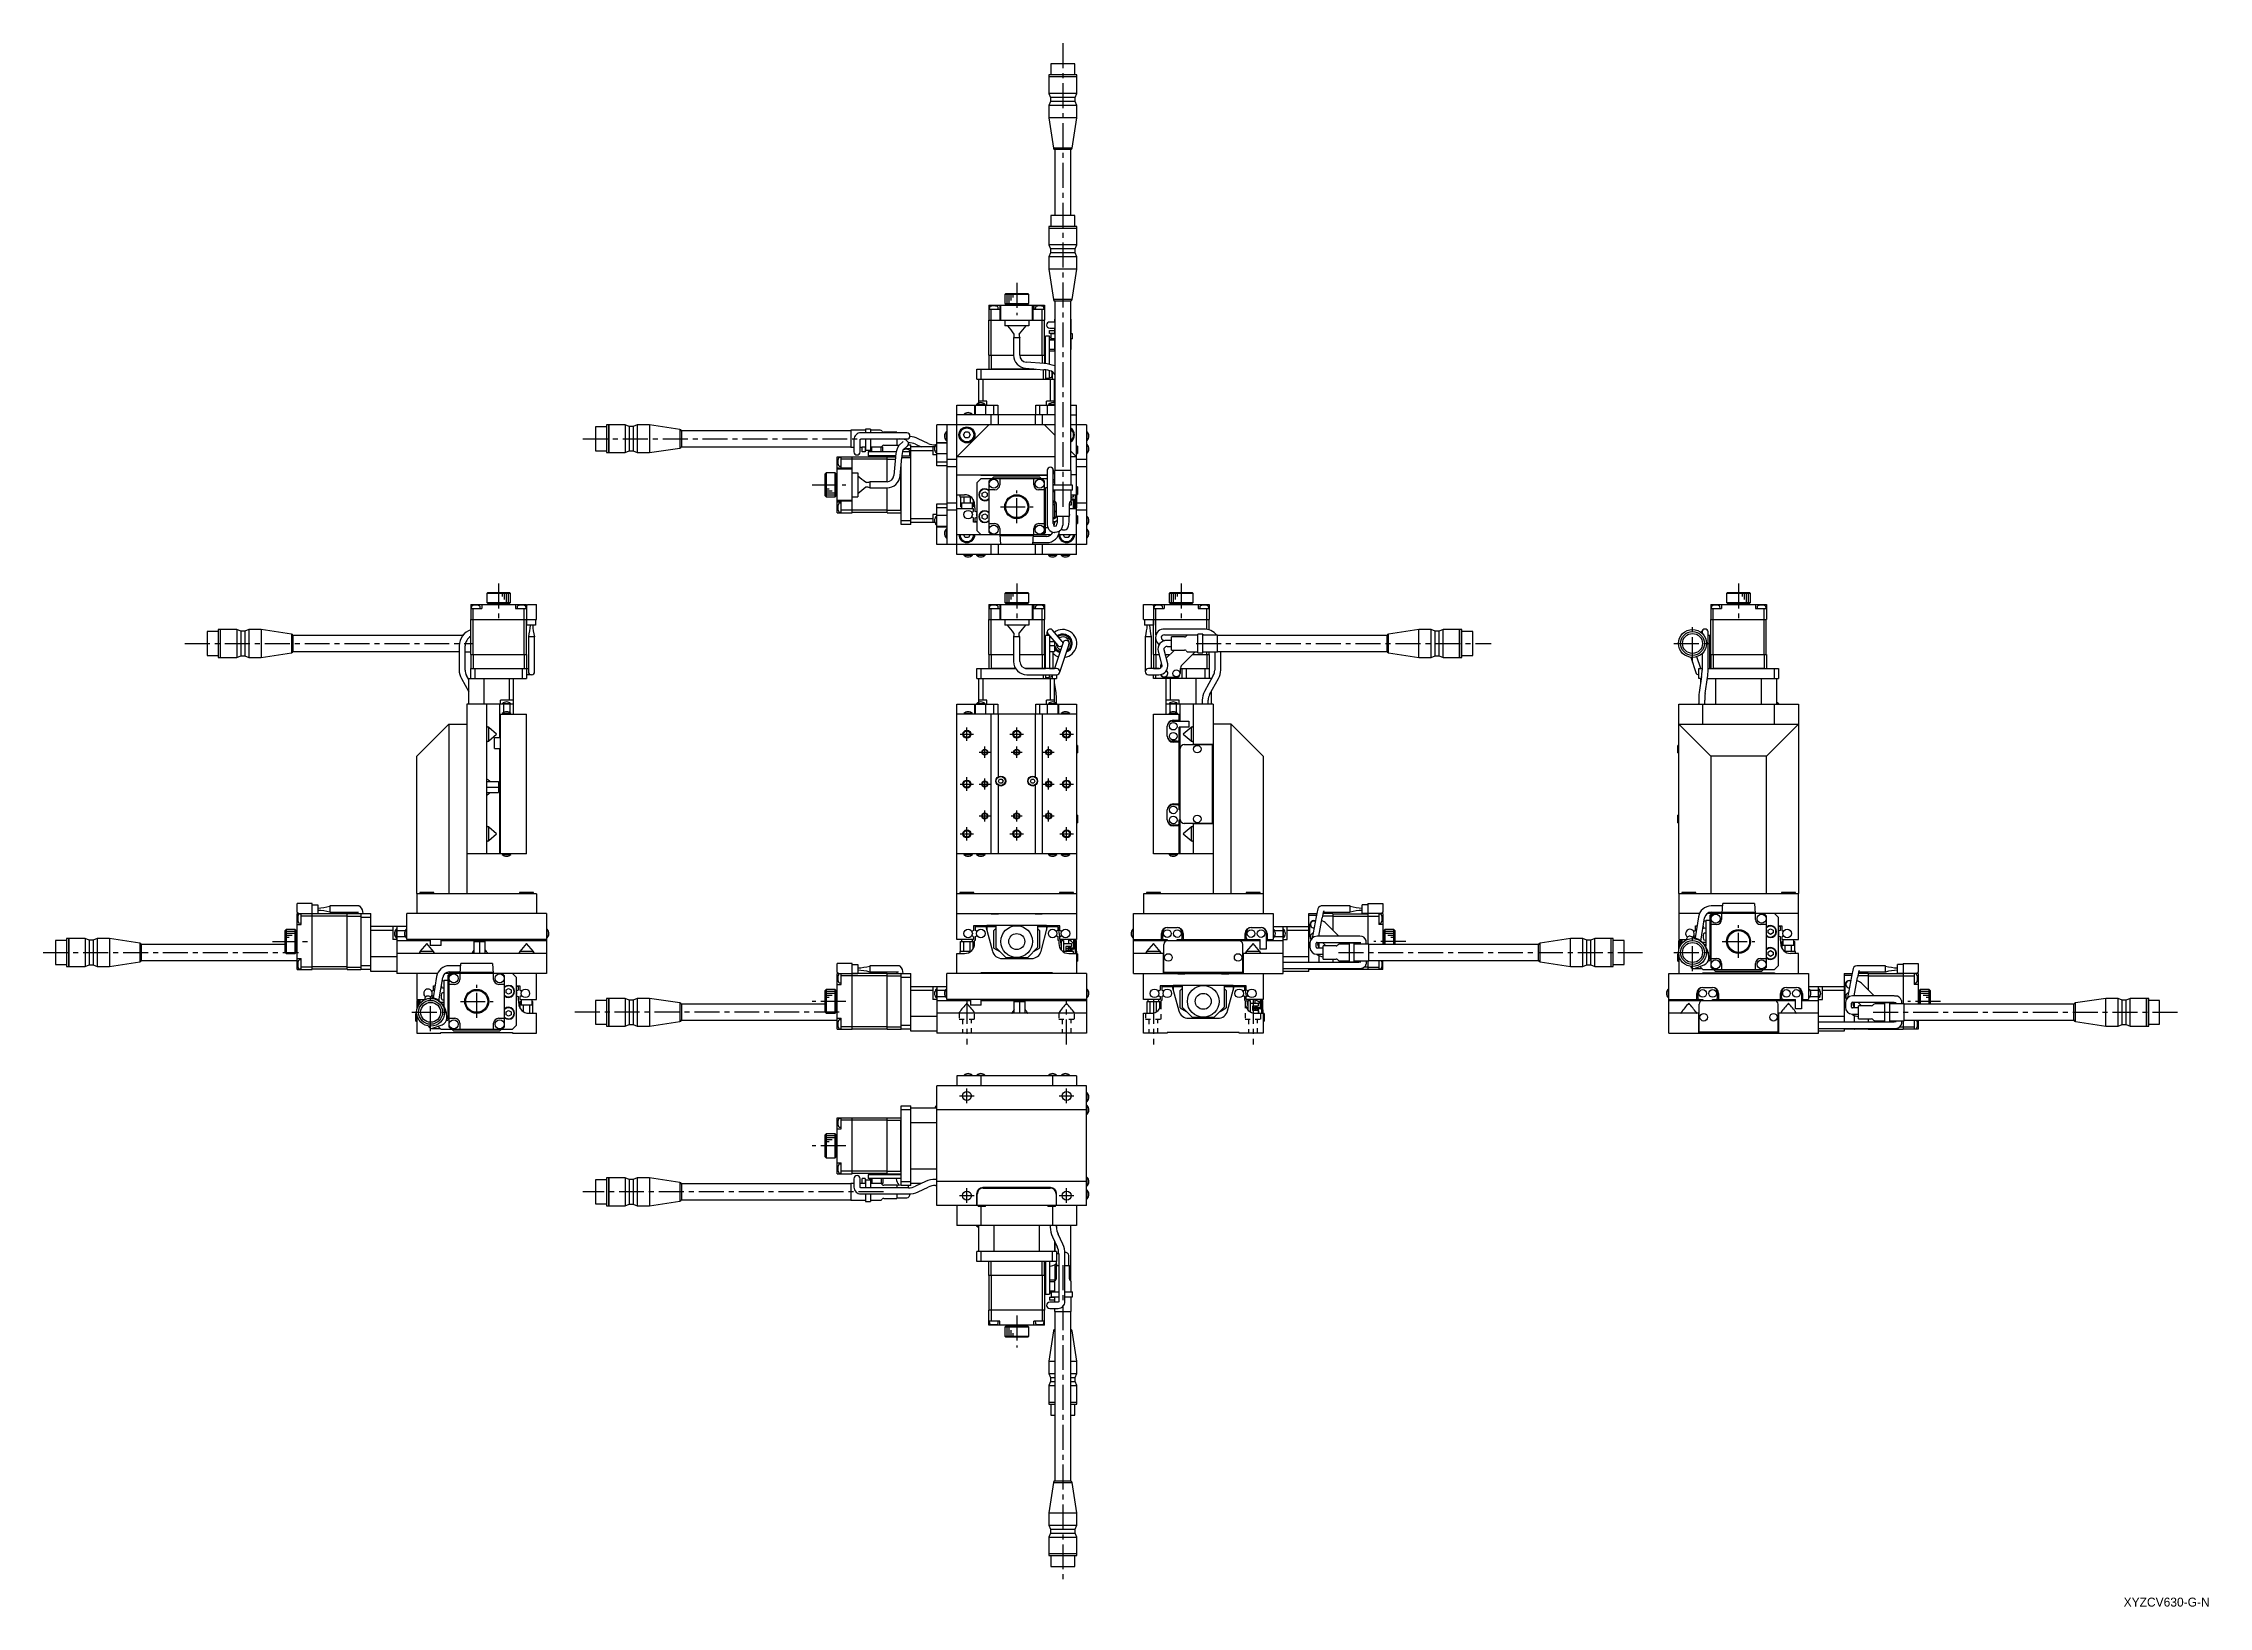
# Model space of a CAD drawing. Extents: x -671 to 414, y 17 to 801.
import ezdxf

# ---------------------------------------------------------------- set-up
doc = ezdxf.new("R2010")
doc.units = 0
doc.header["$LTSCALE"] = 10
doc.linetypes.add('CENTER', pattern=[2, 1.25, -0.25, 0.25, -0.25])
doc.linetypes.add('DOT', pattern=[0.5, 0.25, -0.25])
doc.layers.add('1', color=7, linetype='CONTINUOUS')
doc.styles.get("Standard").update_dxf_attribs({"font": 'FGP教科書体NT-M'})

msp = doc.modelspace()

# ---------------------------------------------------------------- texts
at = {"layer": '1', "color": 7}
msp.add_text('XYZCV630-G-N', height=4.5, dxfattribs=at).set_placement((371.840625, 16.993359))

# ---------------------------------------------------------------- linework, layer by layer
at = {"layer": '1', "color": 4, "linetype": 'CENTER'}
for p, q in [((-159.968894, 801.121513), (-159.968894, 568.623783)), ((-183.068894, 680.966921), (-183.068894, 664.787296)), ((-400.511788, 602.784934), (-249.924987, 602.784934)), ((-285.558316, 579.684934), (-268.726465, 579.684934)), ((-183.068894, 560.484934), (-183.068894, 576.884934)), ((-191.268894, 568.684934), (-174.868894, 568.684934)), ((-442.78951, 530.078698), (-442.78951, 512.826051)), ((-183.068894, 530.078698), (-183.068894, 512.826051)), ((-100.567865, 530.078698), (-100.567865, 512.826051)), ((178.818953, 530.078698), (178.818953, 512.826051)), ((-600.029639, 500.077599), (-456.039887, 500.077599)), ((-93.156821, 500.077599), (54.829888, 500.077599)), ((146.318954, 500.077599), (165.118952, 500.077599)), ((155.718953, 490.6776), (155.718953, 509.477598)), ((-208.068894, 451.177599), (-208.068894, 457.977599)), ((-183.068894, 451.177599), (-183.068894, 457.977599)), ((-158.068894, 451.177599), (-158.068894, 457.977599)), ((-211.468894, 454.577599), (-204.668894, 454.577599)), ((-201.868894, 445.577599), (-196.268894, 445.577599)), ((-199.068894, 442.777599), (-199.068894, 448.377599)), ((-186.468894, 454.577599), (-179.668894, 454.577599)), ((-185.868894, 445.577599), (-180.268894, 445.577599)), ((-183.068894, 442.777599), (-183.068894, 448.377599)), ((-169.868894, 445.577599), (-164.268894, 445.577599)), ((-167.068894, 442.777599), (-167.068894, 448.377599)), ((-161.468894, 454.577599), (-154.668894, 454.577599)), ((-211.468894, 429.577599), (-204.668894, 429.577599)), ((-208.068894, 426.177599), (-208.068894, 432.977599)), ((-201.868894, 429.577599), (-196.268894, 429.577599)), ((-199.068894, 426.777599), (-199.068894, 432.377599)), ((-169.868894, 429.577599), (-164.268894, 429.577599)), ((-167.068894, 426.777599), (-167.068894, 432.377599)), ((-161.468894, 429.577599), (-154.668894, 429.577599)), ((-158.068894, 426.177599), (-158.068894, 432.977599)), ((-201.868894, 413.577599), (-196.268894, 413.577599)), ((-199.068894, 410.777599), (-199.068894, 416.377599)), ((-185.868894, 413.577599), (-180.268894, 413.577599)), ((-183.068894, 410.777599), (-183.068894, 416.377599)), ((-169.868894, 413.577599), (-164.268894, 413.577599)), ((-167.068894, 410.777599), (-167.068894, 416.377599)), ((-211.468894, 404.577599), (-204.668894, 404.577599)), ((-208.068894, 401.177599), (-208.068894, 407.977599)), ((-186.468894, 404.577599), (-179.668894, 404.577599)), ((-183.068894, 401.177599), (-183.068894, 407.977599)), ((-161.468894, 404.577599), (-154.668894, 404.577599)), ((-158.068894, 401.177599), (-158.068894, 407.977599)), ((178.818953, 342.377599), (178.818953, 358.777599)), ((-556.122121, 350.577599), (-538.23828, 350.577599)), ((11.949469, 350.577599), (-4.120835, 350.577599)), ((155.718953, 335.6776), (155.718953, 354.477598)), ((170.618953, 350.577599), (187.018953, 350.577599)), ((-671.055623, 345.077599), (-543.154605, 345.077599)), ((-21.785903, 345.077599), (131.08716, 345.077599)), ((146.318954, 345.077599), (165.118952, 345.077599)), ((-453.78951, 312.377599), (-453.78951, 328.777599)), ((-486.289509, 315.077599), (-467.489511, 315.077599)), ((-476.88951, 305.6776), (-476.88951, 324.477598)), ((-461.98951, 320.577599), (-445.58951, 320.577599)), ((-272.12868, 315.077599), (-405.511788, 315.077599)), ((-268.726465, 320.577599), (-285.558316, 320.577599)), ((-208.068894, 321.835215), (-208.068894, 298.944678)), ((-158.068894, 298.944678), (-158.068894, 321.835215)), ((-114.567865, 321.835215), (-114.567865, 298.944678)), ((-64.567865, 321.835215), (-64.567865, 298.944678)), ((246.32877, 315.077599), (399.609028, 315.077599)), ((280.009284, 320.577599), (263.742391, 320.577599)), ((-211.768894, 273.136466), (-204.368894, 273.136466)), ((-208.068894, 269.436466), (-208.068894, 276.836466)), ((-161.768894, 273.136466), (-154.368894, 273.136466)), ((-158.068894, 269.436466), (-158.068894, 276.836466)), ((-268.726465, 248.136466), (-285.558316, 248.136466)), ((-249.924987, 225.036466), (-400.511788, 225.036466)), ((-211.768894, 223.136466), (-204.368894, 223.136466)), ((-208.068894, 219.436466), (-208.068894, 226.836466)), ((-161.768894, 223.136466), (-154.368894, 223.136466)), ((-158.068894, 219.436466), (-158.068894, 226.836466)), ((-159.968894, 188.181094), (-159.968894, 29.181475)), ((-183.068894, 162.984183), (-183.068894, 146.970547))]:
    msp.add_line(p, q, dxfattribs=at)
at = {"layer": '1', "color": 7, "linetype": 'CONTINUOUS'}
for p, q in [((-166.968893, 785.270721), (-166.968893, 784.270719)), ((-152.968895, 785.270721), (-166.968893, 785.270721)), ((-166.918893, 784.270719), (-166.968893, 784.220719)), ((-152.968895, 784.270719), (-166.968893, 784.270719)), ((-166.968893, 784.220719), (-166.968893, 775.963719)), ((-152.968895, 784.220719), (-166.968893, 784.220719)), ((-165.968892, 790.770722), (-165.968892, 785.270721)), ((-153.968896, 790.770722), (-165.968892, 790.770722)), ((-153.968896, 785.270721), (-153.968896, 790.770722)), ((-152.968895, 784.220719), (-153.018895, 784.270719)), ((-152.968895, 784.270719), (-152.968895, 785.270721)), ((-152.968895, 775.963719), (-152.968895, 784.220719)), ((-166.968893, 775.963719), (-166.118894, 773.963719)), ((-152.968895, 775.963719), (-166.968893, 775.963719)), ((-166.118894, 771.963719), (-166.968893, 769.963719)), ((-166.118894, 773.963719), (-166.118894, 771.963719)), ((-153.818894, 773.963719), (-166.118894, 773.963719)), ((-153.818894, 771.963719), (-166.118894, 771.963719)), ((-153.818894, 773.963719), (-152.968895, 775.963719)), ((-153.818894, 771.963719), (-153.818894, 773.963719)), ((-152.968895, 769.963719), (-153.818894, 771.963719)), ((-166.968893, 769.963719), (-166.968893, 763.77072)), ((-152.968895, 769.963719), (-166.968893, 769.963719)), ((-166.968893, 763.77072), (-164.65322, 748.536737)), ((-152.968895, 763.77072), (-166.968893, 763.77072)), ((-155.284568, 748.536737), (-152.968895, 763.77072)), ((-152.968895, 763.77072), (-152.968895, 769.963719)), ((-155.284568, 748.536737), (-164.65322, 748.536737)), ((-163.968894, 747.813064), (-163.968894, 714.770722)), ((-155.968894, 747.813064), (-163.968894, 747.813064)), ((-155.968894, 714.770722), (-155.968894, 747.813064)), ((-166.968893, 709.270721), (-166.968893, 708.270719)), ((-152.968895, 709.270721), (-166.968893, 709.270721)), ((-166.918893, 708.270719), (-166.968893, 708.220719)), ((-152.968895, 708.270719), (-166.968893, 708.270719)), ((-166.968893, 708.220719), (-166.968893, 699.963719)), ((-152.968895, 708.220719), (-166.968893, 708.220719)), ((-165.968892, 714.770722), (-165.968892, 709.270721)), ((-153.968896, 714.770722), (-165.968892, 714.770722)), ((-153.968896, 709.270721), (-153.968896, 714.770722)), ((-152.968895, 708.220719), (-153.018895, 708.270719)), ((-152.968895, 708.270719), (-152.968895, 709.270721)), ((-152.968895, 699.963719), (-152.968895, 708.220719)), ((-166.968893, 699.963719), (-166.118894, 697.963719)), ((-152.968895, 699.963719), (-166.968893, 699.963719)), ((-166.118894, 695.963719), (-166.968893, 693.963719)), ((-166.118894, 697.963719), (-166.118894, 695.963719)), ((-153.818894, 697.963719), (-166.118894, 697.963719)), ((-153.818894, 695.963719), (-166.118894, 695.963719)), ((-153.818894, 697.963719), (-152.968895, 699.963719)), ((-153.818894, 695.963719), (-153.818894, 697.963719)), ((-152.968895, 693.963719), (-153.818894, 695.963719)), ((-166.968893, 693.963719), (-166.968893, 687.77072)), ((-152.968895, 693.963719), (-166.968893, 693.963719)), ((-166.968893, 687.77072), (-164.65322, 672.536737)), ((-152.968895, 687.77072), (-166.968893, 687.77072)), ((-155.284568, 672.536737), (-152.968895, 687.77072)), ((-152.968895, 687.77072), (-152.968895, 693.963719)), ((-188.568894, 675.684934), (-189.068894, 675.184934)), ((-177.068894, 675.184934), (-189.068894, 675.184934)), ((-189.068894, 675.184934), (-189.068894, 670.684934)), ((-188.568894, 675.684934), (-177.568894, 675.684934)), ((-177.068894, 675.184934), (-177.568894, 675.684934)), ((-177.068894, 670.684934), (-177.068894, 675.184934)), ((-197.068894, 669.684934), (-169.068894, 669.684934)), ((-197.068894, 669.684934), (-197.068894, 662.184934)), ((-197.068894, 667.684934), (-191.568894, 667.684934)), ((-197.068894, 662.184934), (-169.068894, 662.184934)), ((-196.968894, 644.684934), (-196.968894, 662.184934)), ((-196.732693, 668.670213), (-196.818894, 667.684934)), ((-195.868894, 662.184934), (-195.868894, 667.684934)), ((-195.827473, 644.684934), (-195.827473, 662.184934)), ((-192.318894, 667.684934), (-192.405095, 668.670213)), ((-191.568894, 669.684934), (-191.568894, 667.684934)), ((-191.318894, 662.184934), (-191.318894, 669.384934)), ((-191.28393, 669.384934), (-191.318894, 669.384934)), ((-191.28393, 669.684934), (-191.28393, 669.384934)), ((-190.96926, 662.184934), (-190.96926, 669.684934)), ((-189.068894, 670.684934), (-177.068894, 670.684934)), ((-189.068894, 670.684934), (-188.568894, 670.184934)), ((-189.068894, 662.184934), (-189.068894, 659.384934)), ((-177.568894, 670.184934), (-188.568894, 670.184934)), ((-185.568894, 670.184934), (-185.568894, 669.684934)), ((-180.568894, 669.684934), (-180.568894, 670.184934)), ((-177.568894, 670.184934), (-177.068894, 670.684934)), ((-177.068894, 662.184934), (-177.068894, 659.384934)), ((-175.168528, 662.184934), (-175.168528, 669.684934)), ((-174.853857, 669.684934), (-174.853857, 669.384934)), ((-174.818894, 669.384934), (-174.853857, 669.384934)), ((-174.818894, 662.184934), (-174.818894, 669.384934)), ((-174.568894, 669.684934), (-174.568894, 667.684934)), ((-174.568894, 667.684934), (-169.068894, 667.684934)), ((-173.732693, 668.670213), (-173.818894, 667.684934)), ((-170.310315, 644.684934), (-170.310315, 662.184934)), ((-170.268894, 662.184934), (-170.268894, 667.684934)), ((-169.318894, 667.684934), (-169.405095, 668.670213)), ((-169.168894, 644.684934), (-169.168894, 662.184934)), ((-169.068894, 669.684934), (-169.068894, 662.184934)), ((-155.284568, 672.536737), (-164.65322, 672.536737)), ((-163.968894, 662.77072), (-164.168894, 662.77072)), ((-164.168894, 662.77072), (-164.168894, 661.298012)), ((-163.968894, 671.813064), (-163.968894, 586.77072)), ((-155.968894, 671.813064), (-163.968894, 671.813064)), ((-155.968894, 586.77072), (-155.968894, 671.813064)), ((-155.768894, 662.77072), (-155.968894, 662.77072)), ((-155.768894, 655.434934), (-155.768894, 662.77072)), ((-177.068894, 659.384934), (-189.068894, 659.384934)), ((-181.518894, 653.384934), (-184.618894, 653.384934)), ((-184.618894, 653.384934), (-184.618894, 644.66659)), ((-181.809128, 655.238692), (-181.769587, 655.331198)), ((-181.518894, 644.66659), (-181.518894, 653.384934)), ((-166.568894, 654.184934), (-168.568894, 654.184934)), ((-168.568894, 640.36676), (-168.568894, 654.184934)), ((-166.568894, 657.084934), (-164.068894, 657.084934)), ((-166.568894, 655.584934), (-166.568894, 657.084934)), ((-164.068894, 655.584934), (-166.568894, 655.584934)), ((-166.568894, 640.080792), (-166.568894, 654.184934)), ((-165.838894, 653.484934), (-166.568894, 653.484934)), ((-166.568894, 652.784934), (-164.068894, 652.784934)), ((-166.568894, 652.369612), (-164.068894, 652.369612)), ((-163.968894, 661.298012), (-166.550713, 661.298012)), ((-166.550713, 658.198012), (-163.968894, 658.198012)), ((-165.838894, 653.240058), (-165.838894, 655.434934)), ((-163.968894, 655.434934), (-165.838894, 655.434934)), ((-165.838894, 653.240058), (-165.723619, 652.934934)), ((-163.968894, 652.934934), (-165.723619, 652.934934)), ((-165.338894, 655.434934), (-165.338894, 655.584934)), ((-164.168894, 658.198012), (-164.168894, 657.084934)), ((-164.138894, 655.584934), (-164.138894, 655.434934)), ((-164.138894, 652.934934), (-164.138894, 652.784934)), ((-164.068894, 657.084934), (-164.068894, 655.434934)), ((-164.068894, 652.934934), (-164.068894, 646.884934)), ((-155.168894, 655.434934), (-155.968894, 655.434934)), ((-155.168894, 652.934934), (-155.968894, 652.934934)), ((-155.768894, 648.084934), (-155.768894, 652.934934)), ((-155.168894, 652.934934), (-155.168894, 655.434934)), ((-197.068894, 644.684934), (-197.068894, 637.684934)), ((-197.068894, 644.684934), (-184.618894, 644.684934)), ((-195.868894, 644.684934), (-195.868894, 637.784934)), ((-181.518894, 644.684934), (-169.068894, 644.684934)), ((-169.203597, 640.427798), (-178.369581, 641.229718)), ((-170.268894, 644.684934), (-170.268894, 640.521)), ((-169.068894, 644.684934), (-169.068894, 640.415526)), ((-166.568894, 647.702179), (-164.068894, 647.702179)), ((-166.568894, 646.884934), (-164.068894, 646.884934)), ((-203.068894, 632.684934), (-203.068894, 637.684934)), ((-203.068894, 637.684934), (-173.421024, 637.684934)), ((-203.068894, 632.684934), (-163.968894, 632.684934)), ((-202.068894, 620.713361), (-202.068894, 632.684934)), ((-201.068894, 637.684934), (-201.068894, 632.684934)), ((-200.068894, 632.684934), (-200.068894, 621.684934)), ((-195.968894, 637.684934), (-195.868894, 637.784934)), ((-195.868894, 637.784934), (-174.564029, 637.784934)), ((-178.639764, 638.141514), (-169.47378, 637.339595)), ((-169.568894, 632.684934), (-169.568894, 637.347916)), ((-168.568894, 637.246032), (-168.568894, 632.684934)), ((-168.568894, 633.184934), (-166.568894, 633.184934)), ((-166.568894, 633.184934), (-166.568894, 636.919296)), ((-166.568894, 633.434934), (-165.886107, 633.49467)), ((-166.068894, 621.684934), (-166.068894, 632.684934)), ((-165.528598, 636.621521), (-163.968894, 634.863482)), ((-165.068894, 632.684934), (-165.068894, 636.10336)), ((-164.068894, 620.713361), (-164.068894, 632.684934)), ((-213.068894, 619.684934), (-192.568894, 619.684934)), ((-213.068894, 544.684934), (-213.068894, 619.684934)), ((-204.168894, 619.684934), (-204.168894, 614.684934)), ((-203.868894, 619.684934), (-203.868894, 614.684934)), ((-203.218894, 619.977181), (-203.218894, 619.684934)), ((-198.918894, 619.977181), (-203.218894, 619.977181)), ((-198.068894, 621.684934), (-202.068894, 621.684934)), ((-198.918894, 619.684934), (-198.918894, 619.977181)), ((-198.568894, 614.684934), (-198.568894, 619.684934)), ((-198.068894, 619.684934), (-198.068894, 621.684934)), ((-194.568894, 614.684934), (-194.568894, 619.684934)), ((-192.568894, 619.684934), (-192.568894, 614.684934)), ((-173.568894, 614.684934), (-173.568894, 619.684934)), ((-173.568894, 619.684934), (-163.968894, 619.684934)), ((-171.568894, 619.684934), (-171.568894, 614.684934)), ((-168.068894, 619.684934), (-168.068894, 621.684934)), ((-164.068894, 621.684934), (-168.068894, 621.684934)), ((-167.568894, 614.684934), (-167.568894, 619.684934)), ((-167.218894, 619.977181), (-167.218894, 619.684934)), ((-163.968894, 619.977181), (-167.218894, 619.977181)), ((-163.968894, 627.853701), (-164.068894, 627.63925)), ((-155.968894, 619.684934), (-153.068894, 619.684934)), ((-153.068894, 544.684934), (-153.068894, 619.684934)), ((-388.654681, 608.784932), (-394.154682, 608.784932)), ((-394.154682, 608.784932), (-394.154682, 596.784936)), ((-387.654679, 609.784933), (-388.654681, 609.784933)), ((-388.654681, 609.784933), (-388.654681, 595.784935)), ((-387.604679, 609.784933), (-387.654679, 609.734933)), ((-387.654679, 609.784933), (-387.654679, 595.784935)), ((-379.347679, 609.784933), (-387.604679, 609.784933)), ((-387.604679, 609.784933), (-387.604679, 595.784935)), ((-377.347679, 608.934934), (-379.347679, 609.784933)), ((-379.347679, 609.784933), (-379.347679, 595.784935)), ((-375.347679, 608.934934), (-377.347679, 608.934934)), ((-377.347679, 608.934934), (-377.347679, 596.634934)), ((-373.347679, 609.784933), (-375.347679, 608.934934)), ((-375.347679, 608.934934), (-375.347679, 596.634934)), ((-367.15468, 609.784933), (-373.347679, 609.784933)), ((-373.347679, 609.784933), (-373.347679, 595.784935)), ((-351.920698, 607.469259), (-367.15468, 609.784933)), ((-367.15468, 609.784933), (-367.15468, 595.784935)), ((-223.068894, 589.184934), (-223.068894, 609.684934)), ((-163.968894, 609.684934), (-223.068894, 609.684934)), ((-218.068894, 609.684934), (-218.068894, 549.684934)), ((-163.968894, 614.684934), (-213.068894, 614.684934)), ((-213.068894, 593.684934), (-197.068894, 609.684934)), ((-209.618894, 614.977181), (-209.618894, 614.684934)), ((-205.318894, 614.977181), (-209.618894, 614.977181)), ((-205.318894, 614.684934), (-205.318894, 614.977181)), ((-195.868894, 609.684934), (-195.868894, 614.684934)), ((-192.268894, 609.684934), (-192.268894, 614.684934)), ((-173.868894, 614.684934), (-173.868894, 609.684934)), ((-170.268894, 614.684934), (-170.268894, 609.684934)), ((-169.068894, 609.684934), (-163.968894, 604.584934)), ((-155.968894, 614.684934), (-153.068894, 614.684934)), ((-148.068894, 609.684934), (-155.968894, 609.684934)), ((-148.068894, 609.684934), (-148.068894, 549.684934)), ((-367.15468, 595.784935), (-351.920698, 598.100608)), ((-351.920698, 607.469259), (-351.920698, 598.100608)), ((-266.15468, 606.784934), (-351.197024, 606.784934)), ((-351.197024, 606.784934), (-351.197024, 598.784934)), ((-351.197024, 598.784934), (-266.15468, 598.784934)), ((-258.818894, 606.984934), (-266.15468, 606.984934)), ((-266.15468, 606.984934), (-266.15468, 598.584934)), ((-266.15468, 598.584934), (-264.681972, 598.584934)), ((-264.681972, 602.311116), (-264.681972, 596.203114)), ((-261.581972, 602.311116), (-261.581636, 602.323159)), ((-261.581972, 596.203114), (-261.581972, 602.311116)), ((-261.581972, 598.584934), (-260.468894, 598.584934)), ((-261.581636, 602.323159), (-261.578118, 602.351914)), ((-261.578118, 602.351914), (-261.572254, 602.375858)), ((-261.572254, 602.375858), (-261.564934, 602.396752)), ((-261.564934, 602.396752), (-261.556561, 602.415531)), ((-261.556561, 602.415531), (-261.547356, 602.432727)), ((-261.547356, 602.432727), (-261.537448, 602.448669)), ((-261.537448, 602.448669), (-261.526926, 602.463569)), ((-261.526926, 602.463569), (-261.515857, 602.477569)), ((-261.515857, 602.477569), (-261.504293, 602.490769)), ((-261.504293, 602.490769), (-261.492277, 602.50324)), ((-261.492277, 602.50324), (-261.478427, 602.516318)), ((-261.478427, 602.516318), (-261.464166, 602.528568)), ((-261.464166, 602.528568), (-261.449566, 602.540018)), ((-261.449566, 602.540018), (-261.434657, 602.55072)), ((-261.434657, 602.55072), (-261.419463, 602.560717)), ((-261.419463, 602.560717), (-261.404007, 602.570041)), ((-261.404007, 602.570041), (-261.388312, 602.578719)), ((-261.388312, 602.578719), (-261.372398, 602.586773)), ((-261.372398, 602.586773), (-261.356285, 602.59422)), ((-261.356285, 602.59422), (-261.33999, 602.601077)), ((-261.33999, 602.601077), (-261.323533, 602.607355)), ((-261.323533, 602.607355), (-261.306929, 602.613065)), ((-261.306929, 602.613065), (-261.290195, 602.618217)), ((-261.290195, 602.618217), (-261.273347, 602.622819)), ((-261.273347, 602.622819), (-261.2564, 602.626877)), ((-261.2564, 602.626877), (-261.23937, 602.630398)), ((-261.23937, 602.630398), (-261.222271, 602.633387)), ((-261.222271, 602.633387), (-261.205117, 602.635848)), ((-261.205117, 602.635848), (-261.187923, 602.637786)), ((-261.187923, 602.637786), (-261.170703, 602.639203)), ((-261.170703, 602.639203), (-261.153471, 602.640102)), ((-261.153471, 602.640102), (-261.137169, 602.640478)), ((-261.137169, 602.640478), (-261.131972, 602.640502)), ((-238.131972, 605.740502), (-261.131972, 605.740502)), ((-261.131972, 602.640502), (-238.131972, 602.640502)), ((-260.468894, 596.184934), (-260.468894, 598.684934)), ((-260.468894, 598.684934), (-258.818894, 598.684934)), ((-258.968894, 598.684934), (-258.968894, 596.184934)), ((-258.968894, 598.614934), (-258.818894, 598.614934)), ((-258.818894, 597.414934), (-258.968894, 597.414934)), ((-258.818894, 607.584934), (-258.818894, 605.740502)), ((-256.318894, 607.584934), (-258.818894, 607.584934)), ((-258.818894, 602.640502), (-258.818894, 596.914934)), ((-256.318894, 607.584934), (-256.318894, 605.740502)), ((-251.468894, 606.984934), (-256.318894, 606.984934)), ((-256.318894, 602.640502), (-256.318894, 597.030209)), ((-256.318894, 598.684934), (-250.268894, 598.684934)), ((-256.318894, 598.614934), (-256.168894, 598.614934)), ((-256.168894, 596.184934), (-256.168894, 598.684934)), ((-255.753573, 596.184934), (-255.753573, 598.684934)), ((-251.086139, 596.184934), (-251.086139, 598.684934)), ((-250.447574, 606.377827), (-250.761787, 606.69204)), ((-250.761787, 598.877827), (-250.447574, 599.19204)), ((-250.268894, 596.184934), (-250.268894, 598.684934)), ((-243.15468, 606.084934), (-249.740467, 606.084934)), ((-249.740467, 599.484934), (-243.15468, 599.484934)), ((-243.15468, 606.084934), (-243.15468, 605.740502)), ((-243.15468, 602.640502), (-243.15468, 599.484934)), ((-243.154571, 599.601424), (-242.051963, 599.553487)), ((-239.969571, 601.40124), (-242.196415, 599.425619)), ((-240.005481, 597.22523), (-237.912252, 599.082309)), ((-236.068894, 597.684934), (-239.48732, 597.684934)), ((-237.912252, 599.082309), (-237.885429, 599.106556)), ((-237.872502, 599.118573), (-237.793165, 599.197538)), ((-237.793165, 599.197538), (-237.681708, 599.326841)), ((-237.681708, 599.326841), (-237.583038, 599.466121)), ((-237.583038, 599.466121), (-237.489448, 599.632216)), ((-237.489448, 599.632216), (-237.415053, 599.807028)), ((-237.46526, 599.684934), (-236.068894, 599.684934)), ((-237.415053, 599.807028), (-237.360985, 599.987714)), ((-237.349891, 600.717793), (-237.395582, 600.891089)), ((-237.360985, 599.987714), (-237.327689, 600.171551)), ((-237.360092, 600.761116), (-237.348918, 600.761116)), ((-237.322735, 600.538779), (-237.349891, 600.717793)), ((-237.327689, 600.171551), (-237.31509, 600.356002)), ((-237.31509, 600.356002), (-237.322735, 600.538779)), ((-236.068894, 559.684934), (-236.068894, 599.684934)), ((-224.097321, 598.684934), (-236.068894, 598.684934)), ((-233.777794, 599.969417), (-231.023211, 598.684934)), ((-227.423072, 600.426633), (-232.467677, 602.778971)), ((-225.068894, 598.684934), (-225.068894, 594.684934)), ((-223.548697, 599.634934), (-223.851947, 599.634934)), ((-223.068894, 599.834934), (-223.361141, 599.834934)), ((-223.361141, 599.834934), (-223.361141, 595.534934)), ((-218.068894, 600.784934), (-223.068894, 600.784934)), ((-218.068894, 600.484934), (-223.068894, 600.484934)), ((-218.068894, 606.234934), (-218.361141, 606.234934)), ((-218.361141, 606.234934), (-218.361141, 601.934934)), ((-218.361141, 601.934934), (-218.068894, 601.934934)), ((-209.800945, 604.684934), (-208.934919, 606.184934)), ((-208.934919, 603.184934), (-209.800945, 604.684934)), ((-208.934919, 606.184934), (-207.202868, 606.184934)), ((-207.202868, 603.184934), (-208.934919, 603.184934)), ((-207.202868, 606.184934), (-206.336843, 604.684934)), ((-206.336843, 604.684934), (-207.202868, 603.184934)), ((-152.568894, 599.084934), (-153.068894, 599.084934)), ((-152.568894, 599.084934), (-152.568894, 595.284934)), ((-147.776646, 606.234934), (-148.068894, 606.234934)), ((-148.068894, 601.934934), (-147.776646, 601.934934)), ((-147.776646, 599.834934), (-148.068894, 599.834934)), ((-147.776646, 601.934934), (-147.776646, 606.234934)), ((-147.776646, 595.534934), (-147.776646, 599.834934)), ((-394.154682, 596.784936), (-388.654681, 596.784936)), ((-388.654681, 595.784935), (-387.654679, 595.784935)), ((-387.654679, 595.834935), (-387.604679, 595.784935)), ((-387.604679, 595.784935), (-379.347679, 595.784935)), ((-379.347679, 595.784935), (-377.347679, 596.634934)), ((-377.347679, 596.634934), (-375.347679, 596.634934)), ((-375.347679, 596.634934), (-373.347679, 595.784935)), ((-373.347679, 595.784935), (-367.15468, 595.784935)), ((-273.068894, 565.684934), (-273.068894, 593.684934)), ((-273.068894, 593.684934), (-265.568894, 593.684934)), ((-273.068894, 588.184934), (-271.068894, 588.184934)), ((-273.068894, 587.89997), (-272.768894, 587.89997)), ((-265.568894, 587.5853), (-273.068894, 587.5853)), ((-272.768894, 587.934934), (-272.768894, 587.89997)), ((-265.568894, 587.934934), (-272.768894, 587.934934)), ((-271.068894, 593.434934), (-272.054174, 593.348733)), ((-272.054174, 589.021135), (-271.068894, 588.934934)), ((-271.068894, 588.184934), (-271.068894, 593.684934)), ((-265.568894, 592.484934), (-271.068894, 592.484934)), ((-265.568894, 565.684934), (-265.568894, 593.684934)), ((-248.068894, 593.584934), (-265.568894, 593.584934)), ((-248.068894, 592.443512), (-265.568894, 592.443512)), ((-258.968894, 596.184934), (-260.468894, 596.184934)), ((-256.624018, 596.914934), (-258.818894, 596.914934)), ((-257.568894, 596.184934), (-257.568894, 594.184934)), ((-243.464752, 596.184934), (-257.568894, 596.184934)), ((-243.75072, 594.184934), (-257.568894, 594.184934)), ((-256.868894, 596.914934), (-256.868894, 596.184934)), ((-256.624018, 596.914934), (-256.318894, 597.030209)), ((-248.068894, 593.684934), (-243.799486, 593.684934)), ((-248.068894, 581.234934), (-248.068894, 593.684934)), ((-248.068894, 592.484934), (-243.90496, 592.484934)), ((-243.811758, 593.550231), (-244.613678, 584.384246)), ((-243.805298, 593.623128), (-243.811758, 593.550231)), ((-243.779649, 593.895903), (-243.805298, 593.623128)), ((-241.525474, 584.114064), (-240.723555, 593.280048)), ((-241.168894, 566.884934), (-241.168894, 588.189798)), ((-241.068894, 559.684934), (-241.068894, 589.332804)), ((-236.068894, 593.184934), (-240.731876, 593.184934)), ((-240.629992, 594.184934), (-236.068894, 594.184934)), ((-236.568894, 596.184934), (-240.303256, 596.184934)), ((-236.818894, 596.184934), (-236.87863, 596.867721)), ((-236.568894, 594.184934), (-236.568894, 596.184934)), ((-225.068894, 596.684934), (-236.068894, 596.684934)), ((-223.068894, 594.684934), (-225.068894, 594.684934)), ((-223.361141, 595.534934), (-223.068894, 595.534934)), ((-218.068894, 595.184934), (-223.068894, 595.184934)), ((-223.068894, 591.184934), (-218.068894, 591.184934)), ((-218.068894, 589.184934), (-223.068894, 589.184934)), ((-218.068894, 592.484934), (-213.068894, 592.484934)), ((-218.068894, 588.884934), (-213.068894, 588.884934)), ((-163.968894, 593.684934), (-213.068894, 593.684934)), ((-167.751218, 586.963452), (-167.751218, 560.301343)), ((-164.168894, 584.987669), (-164.802329, 587.35168)), ((-164.751218, 560.301343), (-164.751218, 586.963452)), ((-164.168894, 586.77072), (-164.168894, 581.084934)), ((-155.768894, 586.77072), (-164.168894, 586.77072)), ((-155.968894, 596.584934), (-153.068894, 593.684934)), ((-153.068894, 593.684934), (-155.968894, 593.684934)), ((-155.768894, 579.434934), (-155.768894, 586.77072)), ((-153.068894, 595.284934), (-152.568894, 595.284934)), ((-153.068894, 592.484934), (-148.068894, 592.484934)), ((-153.068894, 588.884934), (-148.068894, 588.884934)), ((-148.068894, 595.534934), (-147.776646, 595.534934)), ((-278.568894, 585.684934), (-279.068894, 585.184934)), ((-279.068894, 574.184934), (-279.068894, 585.184934)), ((-278.568894, 585.684934), (-278.568894, 573.684934)), ((-274.068894, 585.684934), (-278.568894, 585.684934)), ((-274.068894, 573.684934), (-274.068894, 585.684934)), ((-273.568894, 585.184934), (-274.068894, 585.684934)), ((-273.568894, 585.184934), (-273.568894, 574.184934)), ((-273.068894, 582.184934), (-273.568894, 582.184934)), ((-273.568894, 577.184934), (-273.068894, 577.184934)), ((-265.568894, 585.684934), (-262.768894, 585.684934)), ((-262.768894, 585.684934), (-262.768894, 573.684934)), ((-258.622652, 580.9447), (-258.715159, 580.984241)), ((-256.768894, 581.234934), (-256.768894, 578.134934)), ((-248.05055, 581.234934), (-256.768894, 581.234934)), ((-256.768894, 578.134934), (-248.05055, 578.134934)), ((-248.068894, 565.684934), (-248.068894, 578.134934)), ((-213.068894, 584.684934), (-167.751218, 584.684934)), ((-201.068894, 582.684934), (-203.068894, 580.684934)), ((-203.068894, 580.684934), (-203.068894, 556.684934)), ((-201.068894, 584.384934), (-201.068894, 584.684934)), ((-167.751218, 584.384934), (-201.068894, 584.384934)), ((-167.751218, 582.684934), (-201.068894, 582.684934)), ((-200.318894, 575.406622), (-199.068894, 576.128309)), ((-200.318894, 573.963246), (-200.318894, 575.406622)), ((-199.068894, 576.128309), (-197.818894, 575.406622)), ((-197.818894, 575.406622), (-197.818894, 573.963246)), ((-195.868894, 582.684934), (-197.068894, 581.484934)), ((-197.068894, 581.484934), (-197.068894, 555.884934)), ((-194.068894, 577.184934), (-197.068894, 577.184934)), ((-194.568894, 583.684934), (-195.568894, 582.684934)), ((-194.568894, 583.684934), (-171.568894, 583.684934)), ((-191.568894, 582.684934), (-191.568894, 579.684934)), ((-174.568894, 579.684934), (-174.568894, 582.684934)), ((-169.068894, 577.184934), (-172.068894, 577.184934)), ((-170.568894, 582.684934), (-171.568894, 583.684934)), ((-169.068894, 581.484934), (-170.268894, 582.684934)), ((-169.068894, 555.884934), (-169.068894, 581.484934)), ((-167.751218, 578.184934), (-168.568894, 578.184934)), ((-168.568894, 555.684934), (-168.568894, 578.184934)), ((-164.168894, 581.784934), (-164.751218, 582.367258)), ((-164.751218, 581.084934), (-164.068894, 581.084934)), ((-164.068894, 579.584934), (-164.751218, 579.584934)), ((-155.168894, 579.434934), (-164.751218, 579.434934)), ((-155.168894, 576.934934), (-164.751218, 576.934934)), ((-164.751218, 576.784934), (-164.068894, 576.784934)), ((-164.751218, 576.369612), (-164.068894, 576.369612)), ((-164.138894, 579.584934), (-164.138894, 579.434934)), ((-164.138894, 576.934934), (-164.138894, 576.784934)), ((-164.068894, 581.084934), (-164.068894, 579.434934)), ((-164.068894, 576.934934), (-164.068894, 570.884934)), ((-153.068894, 584.684934), (-155.768894, 584.684934)), ((-155.768894, 572.084934), (-155.768894, 576.934934)), ((-155.168894, 576.934934), (-155.168894, 579.434934)), ((-152.568894, 578.584934), (-153.068894, 578.584934)), ((-152.568894, 578.584934), (-152.568894, 574.784934)), ((-279.068894, 574.184934), (-278.568894, 573.684934)), ((-278.568894, 573.684934), (-274.068894, 573.684934)), ((-274.068894, 573.684934), (-273.568894, 574.184934)), ((-265.568894, 571.784568), (-273.068894, 571.784568)), ((-273.068894, 571.469897), (-272.768894, 571.469897)), ((-273.068894, 571.184934), (-271.068894, 571.184934)), ((-273.068894, 565.684934), (-265.568894, 565.684934)), ((-272.768894, 571.469897), (-272.768894, 571.434934)), ((-265.568894, 571.434934), (-272.768894, 571.434934)), ((-271.068894, 570.434934), (-272.054174, 570.348733)), ((-272.054174, 566.021135), (-271.068894, 565.934934)), ((-271.068894, 565.684934), (-271.068894, 571.184934)), ((-265.568894, 566.884934), (-271.068894, 566.884934)), ((-265.568894, 573.684934), (-262.768894, 573.684934)), ((-248.068894, 566.926355), (-265.568894, 566.926355)), ((-248.068894, 565.784934), (-265.568894, 565.784934)), ((-248.068894, 566.884934), (-241.168894, 566.884934)), ((-248.068894, 565.684934), (-241.068894, 565.684934)), ((-241.068894, 566.784934), (-241.168894, 566.884934)), ((-223.068894, 564.684934), (-225.068894, 564.684934)), ((-225.068894, 564.684934), (-225.068894, 560.684934)), ((-223.068894, 570.184934), (-218.068894, 570.184934)), ((-223.068894, 549.684934), (-223.068894, 570.184934)), ((-218.068894, 568.184934), (-223.068894, 568.184934)), ((-213.068894, 570.484934), (-218.068894, 570.484934)), ((-213.068894, 566.884934), (-218.068894, 566.884934)), ((-213.068894, 574.684934), (-209.168894, 574.684934)), ((-204.668894, 567.684934), (-213.068894, 567.684934)), ((-211.568894, 574.684934), (-211.568894, 573.684934)), ((-211.568894, 573.684934), (-206.168894, 573.684934)), ((-211.24432, 573.684934), (-211.24432, 568.684934)), ((-210.818894, 568.684934), (-211.24432, 568.684934)), ((-210.818894, 570.684934), (-205.318894, 570.684934)), ((-210.818894, 570.684934), (-210.818894, 567.684934)), ((-209.656607, 573.684934), (-209.656607, 570.684934)), ((-206.481181, 573.684934), (-206.481181, 570.684934)), ((-205.318894, 567.684934), (-205.318894, 570.684934)), ((-204.893467, 568.684934), (-205.318894, 568.684934)), ((-205.028989, 566.085573), (-204.668894, 566.293474)), ((-204.893467, 572.274705), (-204.893467, 568.684934)), ((-204.668894, 566.293474), (-204.668894, 567.684934)), ((-204.168894, 569.684934), (-204.168894, 568.184934)), ((-203.868894, 568.184934), (-204.168894, 568.184934)), ((-203.868894, 566.221214), (-203.868894, 568.184934)), ((-199.068894, 573.241558), (-200.318894, 573.963246)), ((-200.318894, 564.406622), (-199.068894, 565.128309)), ((-197.818894, 573.963246), (-199.068894, 573.241558)), ((-199.068894, 565.128309), (-197.818894, 564.406622)), ((-164.751218, 571.702179), (-164.068894, 571.702179)), ((-164.751218, 570.884934), (-164.068894, 570.884934)), ((-164.751218, 569.50261), (-163.400844, 570.852984)), ((-164.068894, 570.184934), (-164.068894, 563.184934)), ((-163.876001, 571.377827), (-163.561787, 571.063613)), ((-163.268894, 570.356507), (-163.268894, 563.77072)), ((-156.668894, 563.77072), (-156.668894, 570.356507)), ((-156.668894, 569.684934), (-155.568894, 569.684934)), ((-153.068894, 567.684934), (-156.668894, 567.684934)), ((-156.376001, 571.063613), (-156.061787, 571.377827)), ((-155.568894, 571.184934), (-156.25468, 571.184934)), ((-154.568894, 571.984934), (-155.773907, 571.984934)), ((-155.768894, 574.684934), (-153.068894, 574.684934)), ((-155.768894, 573.684934), (-154.568894, 573.684934)), ((-155.768894, 573.184934), (-155.568894, 573.184934)), ((-154.568894, 572.484934), (-155.768894, 572.484934)), ((-155.568894, 573.184934), (-155.568894, 573.684934)), ((-155.568894, 569.684934), (-155.568894, 571.184934)), ((-154.568894, 573.684934), (-154.568894, 574.684934)), ((-154.568894, 567.684934), (-154.568894, 571.984934)), ((-154.068894, 567.684934), (-154.068894, 571.984934)), ((-153.668894, 568.184934), (-153.668894, 574.684934)), ((-153.168894, 568.184934), (-153.668894, 568.184934)), ((-153.168894, 574.684934), (-153.168894, 568.184934)), ((-153.068894, 574.784934), (-152.568894, 574.784934)), ((-148.068894, 570.484934), (-153.068894, 570.484934)), ((-148.068894, 566.884934), (-153.068894, 566.884934)), ((-241.068894, 561.684934), (-236.068894, 561.684934)), ((-236.068894, 559.684934), (-241.068894, 559.684934)), ((-236.068894, 562.684934), (-225.068894, 562.684934)), ((-224.097321, 560.684934), (-236.068894, 560.684934)), ((-223.068894, 563.834934), (-223.361141, 563.834934)), ((-223.361141, 563.834934), (-223.361141, 559.534934)), ((-223.361141, 559.534934), (-223.068894, 559.534934)), ((-218.068894, 564.184934), (-223.068894, 564.184934)), ((-223.068894, 558.884934), (-218.068894, 558.884934)), ((-223.068894, 558.584934), (-218.068894, 558.584934)), ((-218.068894, 557.434934), (-218.361141, 557.434934)), ((-218.361141, 557.434934), (-218.361141, 553.134934)), ((-213.068894, 554.684934), (-165.717963, 554.684934)), ((-208.934919, 553.184934), (-209.800945, 554.684934)), ((-206.336843, 554.684934), (-207.202868, 553.184934)), ((-204.668894, 563.076393), (-205.028989, 563.284294)), ((-204.668894, 560.884934), (-204.668894, 563.076393)), ((-203.068894, 560.884934), (-204.668894, 560.884934)), ((-203.868894, 561.184934), (-203.868894, 563.148654)), ((-203.868894, 561.184934), (-203.068894, 561.184934)), ((-203.068894, 556.684934), (-201.068894, 554.684934)), ((-200.318894, 562.963246), (-200.318894, 564.406622)), ((-199.068894, 562.241558), (-200.318894, 562.963246)), ((-197.818894, 562.963246), (-199.068894, 562.241558)), ((-197.818894, 564.406622), (-197.818894, 562.963246)), ((-197.068894, 560.184934), (-194.068894, 560.184934)), ((-197.068894, 555.884934), (-195.868894, 554.684934)), ((-191.568894, 557.684934), (-191.568894, 554.684934)), ((-190.969254, 549.684934), (-191.318894, 554.684934)), ((-191.28393, 554.184934), (-174.853857, 554.184934)), ((-174.818894, 554.684934), (-175.168524, 549.684934)), ((-168.068894, 553.759934), (-174.883576, 553.759934)), ((-174.568894, 554.684934), (-174.568894, 557.684934)), ((-172.068894, 560.184934), (-169.068894, 560.184934)), ((-170.268894, 554.684934), (-169.068894, 555.884934)), ((-169.568894, 554.684934), (-168.568894, 555.684934)), ((-168.568894, 558.184934), (-167.360065, 558.184934)), ((-164.751218, 562.50261), (-164.068894, 563.184934)), ((-164.751218, 561.184934), (-163.685976, 561.184934)), ((-163.892887, 560.884934), (-164.751218, 560.884934)), ((-164.316779, 558.856038), (-164.394337, 558.951659)), ((-164.237151, 558.788481), (-164.316779, 558.856038)), ((-163.347426, 558.963946), (-164.269652, 558.81146)), ((-164.229051, 555.802565), (-164.073873, 555.811571)), ((-164.073873, 555.811571), (-163.919423, 555.829292)), ((-163.919423, 555.829292), (-163.860126, 555.838441)), ((-163.860126, 555.838441), (-162.858035, 556.004132)), ((-163.322419, 559.002358), (-163.374463, 558.959243)), ((-163.250407, 559.08406), (-163.322419, 559.002358)), ((-156.668894, 563.77072), (-163.268894, 563.77072)), ((-162.868894, 563.77072), (-162.868894, 560.467034)), ((-162.025147, 554.684934), (-153.068894, 554.684934)), ((-160.674918, 557.537489), (-160.446773, 557.370545)), ((-159.900548, 560.467034), (-159.949198, 559.480749)), ((-159.894311, 561.544188), (-159.900548, 560.467034)), ((-159.894311, 563.77072), (-159.894311, 561.544188)), ((-158.934919, 553.184934), (-159.800945, 554.684934)), ((-156.336843, 554.684934), (-157.202868, 553.184934)), ((-156.818894, 561.544188), (-156.818894, 563.77072)), ((-152.568894, 564.084934), (-153.068894, 564.084934)), ((-153.068894, 560.284934), (-152.568894, 560.284934)), ((-152.568894, 564.084934), (-152.568894, 560.284934)), ((-147.776646, 563.834934), (-148.068894, 563.834934)), ((-148.068894, 559.534934), (-147.776646, 559.534934)), ((-147.776646, 557.434934), (-148.068894, 557.434934)), ((-147.776646, 559.534934), (-147.776646, 563.834934)), ((-147.776646, 553.134934), (-147.776646, 557.434934)), ((-148.068894, 549.684934), (-223.068894, 549.684934)), ((-218.361141, 553.134934), (-218.068894, 553.134934)), ((-153.068894, 544.684934), (-213.068894, 544.684934)), ((-209.618894, 544.684934), (-209.618894, 544.392686)), ((-209.618894, 544.392686), (-205.318894, 544.392686)), ((-207.202868, 553.184934), (-208.934919, 553.184934)), ((-205.318894, 544.392686), (-205.318894, 544.684934)), ((-203.218894, 544.684934), (-203.218894, 544.392686)), ((-203.218894, 544.392686), (-198.918894, 544.392686)), ((-198.918894, 544.392686), (-198.918894, 544.684934)), ((-195.868894, 544.684934), (-195.868894, 549.684934)), ((-192.268894, 544.684934), (-192.268894, 549.684934)), ((-175.100349, 550.659934), (-168.068894, 550.659934)), ((-173.868894, 549.684934), (-173.868894, 544.684934)), ((-170.268894, 549.684934), (-170.268894, 544.684934)), ((-167.218894, 544.684934), (-167.218894, 544.392686)), ((-167.218894, 544.392686), (-162.918894, 544.392686)), ((-162.918894, 544.392686), (-162.918894, 544.684934)), ((-160.818894, 544.684934), (-160.818894, 544.392686)), ((-160.818894, 544.392686), (-156.518894, 544.392686)), ((-157.202868, 553.184934), (-158.934919, 553.184934)), ((-156.518894, 544.392686), (-156.518894, 544.684934)), ((-148.068894, 553.134934), (-147.776646, 553.134934)), ((-448.28951, 525.577599), (-448.78951, 525.077599)), ((-448.78951, 525.077599), (-448.78951, 520.577599)), ((-436.78951, 525.077599), (-448.78951, 525.077599)), ((-448.28951, 525.577599), (-437.28951, 525.577599)), ((-436.78951, 525.077599), (-437.28951, 525.577599)), ((-436.78951, 520.577599), (-436.78951, 525.077599)), ((-188.568894, 525.577599), (-189.068894, 525.077599)), ((-177.068894, 525.077599), (-189.068894, 525.077599)), ((-189.068894, 525.077599), (-189.068894, 520.577599)), ((-188.568894, 525.577599), (-177.568894, 525.577599)), ((-177.068894, 525.077599), (-177.568894, 525.577599)), ((-177.068894, 520.577599), (-177.068894, 525.077599)), ((-106.067865, 525.577599), (-106.567865, 525.077599)), ((-94.567865, 525.077599), (-106.567865, 525.077599)), ((-106.567865, 525.077599), (-106.567865, 520.577599)), ((-106.067865, 525.577599), (-95.067865, 525.577599)), ((-94.567865, 525.077599), (-95.067865, 525.577599)), ((-94.567865, 520.577599), (-94.567865, 525.077599)), ((173.318953, 525.577599), (172.818953, 525.077599)), ((184.818953, 525.077599), (172.818953, 525.077599)), ((172.818953, 525.077599), (172.818953, 520.577599)), ((173.318953, 525.577599), (184.318953, 525.577599)), ((184.818953, 525.077599), (184.318953, 525.577599)), ((184.818953, 520.577599), (184.818953, 525.077599)), ((-456.78951, 519.577599), (-428.78951, 519.577599)), ((-456.78951, 519.577599), (-456.78951, 512.077599)), ((-456.78951, 517.577599), (-451.28951, 517.577599)), ((-456.78951, 512.077599), (-423.78951, 512.077599)), ((-456.68951, 494.577599), (-456.68951, 512.077599)), ((-456.453309, 518.562879), (-456.53951, 517.577599)), ((-455.58951, 512.077599), (-455.58951, 517.577599)), ((-455.548089, 494.577599), (-455.548089, 512.077599)), ((-452.03951, 517.577599), (-452.125711, 518.562879)), ((-451.28951, 519.577599), (-451.28951, 517.577599)), ((-448.78951, 520.577599), (-448.28951, 520.077599)), ((-448.78951, 520.577599), (-436.78951, 520.577599)), ((-437.28951, 520.077599), (-448.28951, 520.077599)), ((-445.28951, 520.077599), (-445.28951, 519.577599)), ((-440.28951, 519.577599), (-440.28951, 520.077599)), ((-437.28951, 520.077599), (-436.78951, 520.577599)), ((-434.28951, 519.577599), (-434.28951, 517.577599)), ((-434.28951, 517.577599), (-428.78951, 517.577599)), ((-433.453309, 518.562879), (-433.53951, 517.577599)), ((-430.030931, 494.577599), (-430.030931, 512.077599)), ((-429.98951, 512.077599), (-429.98951, 517.577599)), ((-429.03951, 517.577599), (-429.125711, 518.562879)), ((-428.88951, 494.577599), (-428.88951, 512.077599)), ((-428.78951, 519.577599), (-428.78951, 509.277599)), ((-428.28951, 519.277599), (-428.78951, 519.277599)), ((-428.28951, 519.577599), (-428.28951, 519.277599)), ((-428.28951, 519.577599), (-423.78951, 519.577599)), ((-424.38951, 512.077599), (-424.38951, 509.277599)), ((-423.78951, 512.077599), (-423.78951, 519.577599)), ((-197.068894, 519.577599), (-169.068894, 519.577599)), ((-197.068894, 519.577599), (-197.068894, 512.077599)), ((-197.068894, 517.577599), (-191.568894, 517.577599)), ((-197.068894, 512.077599), (-169.068894, 512.077599)), ((-196.968894, 494.577599), (-196.968894, 512.077599)), ((-196.732693, 518.562879), (-196.818894, 517.577599)), ((-195.868894, 512.077599), (-195.868894, 517.577599)), ((-195.827473, 494.577599), (-195.827473, 512.077599)), ((-192.318894, 517.577599), (-192.405095, 518.562879)), ((-191.568894, 519.577599), (-191.568894, 517.577599)), ((-191.318894, 512.077599), (-191.318894, 519.277599)), ((-191.28393, 519.277599), (-191.318894, 519.277599)), ((-191.28393, 519.577599), (-191.28393, 519.277599)), ((-190.96926, 512.077599), (-190.96926, 519.577599)), ((-189.068894, 520.577599), (-177.068894, 520.577599)), ((-189.068894, 520.577599), (-188.568894, 520.077599)), ((-189.068894, 512.077599), (-189.068894, 509.277599)), ((-177.568894, 520.077599), (-188.568894, 520.077599)), ((-185.568894, 520.077599), (-185.568894, 519.577599)), ((-180.568894, 519.577599), (-180.568894, 520.077599)), ((-177.568894, 520.077599), (-177.068894, 520.577599)), ((-177.068894, 512.077599), (-177.068894, 509.277599)), ((-175.168528, 512.077599), (-175.168528, 519.577599)), ((-174.853857, 519.577599), (-174.853857, 519.277599)), ((-174.818894, 519.277599), (-174.853857, 519.277599)), ((-174.818894, 512.077599), (-174.818894, 519.277599)), ((-174.568894, 519.577599), (-174.568894, 517.577599)), ((-174.568894, 517.577599), (-169.068894, 517.577599)), ((-173.732693, 518.562879), (-173.818894, 517.577599)), ((-170.310315, 494.577599), (-170.310315, 512.077599)), ((-170.268894, 512.077599), (-170.268894, 517.577599)), ((-169.318894, 517.577599), (-169.405095, 518.562879)), ((-169.168894, 494.577599), (-169.168894, 512.077599)), ((-169.068894, 519.577599), (-169.068894, 512.077599)), ((-119.567865, 512.077599), (-119.567865, 519.577599)), ((-119.567865, 519.577599), (-115.067865, 519.577599)), ((-119.567865, 512.077599), (-86.567865, 512.077599)), ((-118.967865, 512.077599), (-118.967865, 509.277599)), ((-115.067865, 519.577599), (-115.067865, 519.277599)), ((-114.567865, 519.277599), (-115.067865, 519.277599)), ((-114.567865, 519.577599), (-114.567865, 509.277599)), ((-114.567865, 519.577599), (-86.567865, 519.577599)), ((-114.567865, 517.577599), (-109.067865, 517.577599)), ((-114.467865, 494.577599), (-114.467865, 512.077599)), ((-114.231664, 518.562879), (-114.317865, 517.577599)), ((-113.367865, 512.077599), (-113.367865, 517.577599)), ((-113.326443, 504.437303), (-113.326443, 512.077599)), ((-109.817865, 517.577599), (-109.904065, 518.562879)), ((-109.067865, 519.577599), (-109.067865, 517.577599)), ((-106.567865, 520.577599), (-94.567865, 520.577599)), ((-106.567865, 520.577599), (-106.067865, 520.077599)), ((-95.067865, 520.077599), (-106.067865, 520.077599)), ((-103.067865, 520.077599), (-103.067865, 519.577599)), ((-98.067865, 519.577599), (-98.067865, 520.077599)), ((-95.067865, 520.077599), (-94.567865, 520.577599)), ((-92.067865, 519.577599), (-92.067865, 517.577599)), ((-92.067865, 517.577599), (-86.567865, 517.577599)), ((-91.231664, 518.562879), (-91.317865, 517.577599)), ((-87.809286, 507.20608), (-87.809286, 512.077599)), ((-87.767865, 512.077599), (-87.767865, 517.577599)), ((-86.817865, 517.577599), (-86.904065, 518.562879)), ((-86.667865, 506.921585), (-86.667865, 512.077599)), ((-86.567865, 519.577599), (-86.567865, 512.077599)), ((164.818953, 519.577599), (192.818953, 519.577599)), ((164.818953, 519.577599), (164.818953, 512.077599)), ((164.818953, 517.577599), (170.318953, 517.577599)), ((164.818953, 512.077599), (192.818953, 512.077599)), ((164.918953, 494.577599), (164.918953, 512.077599)), ((165.155154, 518.562879), (165.068953, 517.577599)), ((166.018953, 512.077599), (166.018953, 517.577599)), ((166.060374, 494.577599), (166.060374, 512.077599)), ((169.568953, 517.577599), (169.482752, 518.562879)), ((170.318953, 519.577599), (170.318953, 517.577599)), ((172.818953, 520.577599), (184.818953, 520.577599)), ((172.818953, 520.577599), (173.318953, 520.077599)), ((184.318953, 520.077599), (173.318953, 520.077599)), ((176.318953, 520.077599), (176.318953, 519.577599)), ((181.318953, 519.577599), (181.318953, 520.077599)), ((184.318953, 520.077599), (184.818953, 520.577599)), ((187.318953, 519.577599), (187.318953, 517.577599)), ((187.318953, 517.577599), (192.818953, 517.577599)), ((188.155154, 518.562879), (188.068953, 517.577599)), ((191.577532, 494.577599), (191.577532, 512.077599)), ((191.618953, 512.077599), (191.618953, 517.577599)), ((192.568953, 517.577599), (192.482752, 518.562879)), ((192.718953, 494.577599), (192.718953, 512.077599)), ((192.818953, 519.577599), (192.818953, 512.077599)), ((-588.875298, 506.077597), (-588.875298, 494.077601)), ((-583.375297, 506.077597), (-588.875298, 506.077597)), ((-583.375297, 507.077598), (-583.375297, 493.0776)), ((-582.375295, 507.077598), (-583.375297, 507.077598)), ((-582.375295, 507.077598), (-582.375295, 493.0776)), ((-582.325295, 507.077598), (-582.375295, 507.027598)), ((-582.325295, 507.077598), (-582.325295, 493.0776)), ((-574.068295, 507.077598), (-582.325295, 507.077598)), ((-574.068295, 507.077598), (-574.068295, 493.0776)), ((-572.068295, 506.227599), (-574.068295, 507.077598)), ((-572.068295, 506.227599), (-572.068295, 493.927599)), ((-570.068295, 506.227599), (-572.068295, 506.227599)), ((-568.068295, 507.077598), (-570.068295, 506.227599)), ((-570.068295, 506.227599), (-570.068295, 493.927599)), ((-568.068295, 507.077598), (-568.068295, 493.0776)), ((-561.875296, 507.077598), (-568.068295, 507.077598)), ((-561.875296, 507.077598), (-561.875296, 493.0776)), ((-546.641314, 504.761925), (-561.875296, 507.077598)), ((-546.641314, 504.761925), (-546.641314, 495.393274)), ((-545.91764, 504.077599), (-545.91764, 496.077599)), ((-460.875296, 504.077599), (-545.91764, 504.077599)), ((-460.875296, 504.277599), (-460.875296, 503.926224)), ((-460.597824, 504.277599), (-460.875296, 504.277599)), ((-424.38951, 509.277599), (-428.78951, 509.277599)), ((-427.86451, 503.477599), (-427.86451, 485.977599)), ((-424.76451, 503.477599), (-427.86451, 503.477599)), ((-424.76451, 485.977599), (-424.76451, 503.477599)), ((-177.068894, 509.277599), (-189.068894, 509.277599)), ((-184.618894, 503.477599), (-184.618894, 490.977599)), ((-181.518894, 503.477599), (-184.555479, 503.477599)), ((-184.467782, 505.221718), (-184.421336, 505.105109)), ((-181.953465, 504.944189), (-181.919834, 505.094622)), ((-181.919834, 505.094622), (-181.87998, 505.20131)), ((-181.87998, 505.20131), (-181.795591, 505.343126)), ((-181.518894, 490.977599), (-181.518894, 503.477599)), ((-166.726974, 504.077599), (-168.568894, 504.077599)), ((-168.568894, 487.527599), (-168.568894, 504.077599)), ((-167.751218, 504.077599), (-167.751218, 505.835929)), ((-167.395328, 504.865871), (-162.513004, 499.107541)), ((-166.568894, 503.891156), (-166.568894, 487.527599)), ((-166.568894, 501.077599), (-164.18336, 501.077599)), ((-160.224784, 501.047657), (-165.107108, 506.805987)), ((-159.839339, 500.567747), (-164.186217, 487.527648)), ((-164.068894, 500.942595), (-164.068894, 496.027599)), ((-162.07541, 504.227453), (-162.658137, 503.917612)), ((-156.898436, 499.587446), (-161.598435, 485.487446)), ((-114.567865, 509.277599), (-118.967865, 509.277599)), ((-115.492865, 503.477599), (-118.592865, 503.477599)), ((-118.592865, 503.477599), (-118.592865, 485.977599)), ((-115.492865, 487.527599), (-115.492865, 503.477599)), ((-113.419924, 503.096168), (-113.254233, 501.914277)), ((-113.326443, 494.577599), (-113.326443, 502.429359)), ((-110.448977, 503.512669), (-110.440149, 503.623635)), ((-110.283286, 502.330778), (-110.448977, 503.512669)), ((-110.440149, 503.623635), (-110.385767, 503.740114)), ((-110.385767, 503.740114), (-110.319641, 503.828196)), ((-110.319641, 503.828196), (-110.227501, 503.920335)), ((-110.276319, 502.296613), (-110.283286, 502.330778)), ((-110.226686, 502.184111), (-110.276319, 502.296613)), ((-110.164901, 502.098187), (-110.226686, 502.184111)), ((-110.081241, 502.010709), (-110.164901, 502.098187)), ((-109.975057, 501.923817), (-110.081241, 502.010709)), ((-89.289347, 507.335929), (-108.951456, 507.335929)), ((-108.951456, 504.335929), (-92.317865, 504.335929)), ((-108.392249, 501.577599), (-108.785765, 501.577599)), ((-105.482078, 501.627599), (-107.708611, 501.627599)), ((-105.482078, 496.777599), (-105.482078, 503.377599)), ((-98.896292, 503.377599), (-105.482078, 503.377599)), ((-97.874971, 503.984706), (-98.189185, 503.670492)), ((-92.317865, 504.277599), (-97.167865, 504.277599)), ((-92.317865, 495.377599), (-92.317865, 504.777599)), ((-89.817865, 504.777599), (-92.317865, 504.777599)), ((-89.817865, 495.377599), (-89.817865, 504.777599)), ((-89.817865, 504.335929), (-89.289347, 504.335929)), ((-82.482078, 504.277599), (-89.817865, 504.277599)), ((-82.482078, 495.877599), (-82.482078, 504.277599)), ((2.560265, 504.077599), (-82.482078, 504.077599)), ((2.560265, 496.077599), (2.560265, 504.077599)), ((18.517922, 507.077598), (3.283939, 504.761925)), ((3.283939, 495.393274), (3.283939, 504.761925)), ((18.517922, 493.0776), (18.517922, 507.077598)), ((24.710921, 507.077598), (18.517922, 507.077598)), ((24.710921, 493.0776), (24.710921, 507.077598)), ((26.710921, 506.227599), (24.710921, 507.077598)), ((26.710921, 493.927599), (26.710921, 506.227599)), ((28.710921, 506.227599), (26.710921, 506.227599)), ((30.710921, 507.077598), (28.710921, 506.227599)), ((28.710921, 493.927599), (28.710921, 506.227599)), ((30.710921, 493.0776), (30.710921, 507.077598)), ((38.967921, 507.077598), (30.710921, 507.077598)), ((38.967921, 493.0776), (38.967921, 507.077598)), ((39.017921, 507.027598), (38.967921, 507.077598)), ((39.017921, 493.0776), (39.017921, 507.077598)), ((40.017923, 507.077598), (39.017921, 507.077598)), ((40.017923, 493.0776), (40.017923, 507.077598)), ((45.517924, 506.077597), (40.017923, 506.077597)), ((45.517924, 494.077601), (45.517924, 506.077597)), ((159.907626, 505.686076), (160.857167, 506.805987)), ((160.501277, 505.835929), (160.501277, 505.189288)), ((163.501277, 486.711574), (163.501277, 505.835929)), ((164.318953, 504.077599), (163.501277, 504.077599)), ((164.318953, 487.577599), (164.318953, 504.077599)), ((-588.875298, 494.077601), (-583.375297, 494.077601)), ((-583.375297, 493.0776), (-582.375295, 493.0776)), ((-582.375295, 493.1276), (-582.325295, 493.0776)), ((-582.325295, 493.0776), (-574.068295, 493.0776)), ((-574.068295, 493.0776), (-572.068295, 493.927599)), ((-572.068295, 493.927599), (-570.068295, 493.927599)), ((-570.068295, 493.927599), (-568.068295, 493.0776)), ((-568.068295, 493.0776), (-561.875296, 493.0776)), ((-561.875296, 493.0776), (-546.641314, 495.393274)), ((-545.91764, 496.077599), (-462.568028, 496.077599)), ((-462.568028, 498.835929), (-462.568028, 486.711574)), ((-459.568028, 486.711574), (-459.568028, 498.835929)), ((-459.568028, 495.877599), (-456.68951, 495.877599)), ((-456.78951, 494.577599), (-456.78951, 487.677599)), ((-456.78951, 494.577599), (-428.78951, 494.577599)), ((-455.58951, 494.577599), (-455.58951, 487.577599)), ((-429.98951, 494.577599), (-429.98951, 487.577599)), ((-428.78951, 494.577599), (-428.78951, 487.677599)), ((-197.068894, 494.577599), (-197.068894, 487.577599)), ((-197.068894, 494.577599), (-184.618894, 494.577599)), ((-195.868894, 494.577599), (-195.868894, 487.677599)), ((-181.518894, 494.577599), (-169.068894, 494.577599)), ((-170.268894, 494.577599), (-170.268894, 487.677599)), ((-169.068894, 494.577599), (-169.068894, 487.577599)), ((-166.568894, 499.077599), (-164.068894, 499.077599)), ((-166.568894, 496.027599), (-164.068894, 496.027599)), ((-164.751218, 487.577599), (-164.751218, 496.027599)), ((-164.068894, 497.553985), (-162.471555, 496.704664)), ((-164.068894, 496.9877), (-162.07541, 495.927745)), ((-114.567865, 494.577599), (-114.567865, 487.677599)), ((-114.567865, 494.577599), (-111.735984, 494.577599)), ((-113.367865, 494.577599), (-113.367865, 487.577599)), ((-112.137232, 496.222629), (-110.399414, 489.097967)), ((-110.403422, 488.533387), (-110.447876, 488.39651)), ((-110.375852, 488.675914), (-110.403422, 488.533387)), ((-110.399414, 489.097967), (-110.37501, 488.964723)), ((-110.366336, 488.820878), (-110.375852, 488.675914)), ((-110.37501, 488.964723), (-110.366336, 488.820878)), ((-109.158607, 497.234321), (-109.149091, 497.379284)), ((-109.149933, 497.090475), (-109.158607, 497.234321)), ((-109.125529, 496.957232), (-109.149933, 497.090475)), ((-109.149091, 497.379284), (-109.121521, 497.521812)), ((-107.387711, 489.832569), (-109.125529, 496.957232)), ((-109.121521, 497.521812), (-109.077067, 497.658688)), ((-109.077067, 497.658688), (-109.017526, 497.787599)), ((-109.017526, 497.787599), (-108.944828, 497.907188)), ((-108.545099, 494.577599), (-106.224719, 494.577599)), ((-108.090102, 492.712216), (-104.024719, 496.777599)), ((-107.708611, 498.527599), (-105.482078, 498.527599)), ((-105.482078, 496.777599), (-98.896292, 496.777599)), ((-93.611011, 495.877599), (-100.189185, 489.299425)), ((-98.189185, 496.484706), (-97.874971, 496.170492)), ((-97.167865, 495.877599), (-92.317865, 495.877599)), ((-94.91101, 494.577599), (-86.567865, 494.577599)), ((-92.317865, 495.377599), (-89.817865, 495.377599)), ((-89.817865, 495.877599), (-82.482078, 495.877599)), ((-87.809286, 494.577599), (-87.809286, 495.877599)), ((-87.767865, 494.577599), (-87.767865, 487.577599)), ((-86.667865, 494.577599), (-86.667865, 495.877599)), ((-86.567865, 494.577599), (-86.567865, 487.677599)), ((-83.789347, 495.877599), (-83.789347, 486.711574)), ((-82.482078, 496.077599), (2.560265, 496.077599)), ((-80.789347, 486.711574), (-80.789347, 496.077599)), ((3.283939, 495.393274), (18.517922, 493.0776)), ((18.517922, 493.0776), (24.710921, 493.0776)), ((24.710921, 493.0776), (26.710921, 493.927599)), ((26.710921, 493.927599), (28.710921, 493.927599)), ((28.710921, 493.927599), (30.710921, 493.0776)), ((30.710921, 493.0776), (38.967921, 493.0776)), ((38.967921, 493.0776), (39.017921, 493.1276)), ((39.017921, 493.0776), (40.017923, 493.0776)), ((40.017923, 494.077601), (45.517924, 494.077601)), ((154.798168, 493.138425), (157.348494, 485.487446)), ((159.919463, 487.577599), (157.962983, 493.44704)), ((160.501277, 494.96591), (160.501277, 486.711574)), ((164.818953, 494.577599), (164.818953, 487.577599)), ((164.818953, 494.577599), (192.818953, 494.577599)), ((166.018953, 494.577599), (166.018953, 487.677599)), ((191.618953, 494.577599), (191.618953, 487.677599)), ((192.818953, 494.577599), (192.818953, 487.577599)), ((-461.472215, 482.480986), (-457.78951, 475.87734)), ((-457.78951, 482.036764), (-458.852107, 483.942161)), ((-457.78951, 469.577599), (-457.78951, 482.577599)), ((-457.78951, 482.577599), (-428.78951, 482.577599)), ((-456.78951, 487.677599), (-456.68951, 487.577599)), ((-456.78951, 482.577599), (-456.78951, 487.577599)), ((-456.78951, 487.577599), (-428.78951, 487.577599)), ((-454.78951, 487.577599), (-454.78951, 482.577599)), ((-450.28951, 482.577599), (-450.28951, 469.577599)), ((-437.28951, 471.577599), (-437.28951, 482.577599)), ((-435.28951, 464.577599), (-435.28951, 482.577599)), ((-430.78951, 482.577599), (-430.78951, 487.577599)), ((-428.88951, 487.577599), (-428.78951, 487.677599)), ((-428.78951, 487.577599), (-428.78951, 482.577599)), ((-428.78951, 487.527599), (-427.86451, 487.527599)), ((-426.31451, 484.427599), (-428.78951, 484.427599)), ((-203.068894, 482.577599), (-203.068894, 487.577599)), ((-203.068894, 487.577599), (-183.667331, 487.577599)), ((-203.068894, 482.577599), (-163.068894, 482.577599)), ((-202.068894, 470.606026), (-202.068894, 482.577599)), ((-201.068894, 487.577599), (-201.068894, 482.577599)), ((-200.068894, 482.577599), (-200.068894, 471.577599)), ((-195.968894, 487.577599), (-195.868894, 487.677599)), ((-195.868894, 487.677599), (-183.726853, 487.677599)), ((-179.075125, 487.677599), (-170.268894, 487.677599)), ((-178.654129, 487.577599), (-168.568894, 487.577599)), ((-163.068894, 487.527599), (-178.068894, 487.527599)), ((-178.068894, 484.427599), (-163.068894, 484.427599)), ((-170.268894, 487.677599), (-170.168894, 487.577599)), ((-169.568894, 487.527599), (-169.568894, 487.577599)), ((-169.568894, 482.577599), (-169.568894, 484.427599)), ((-168.568894, 484.427599), (-168.568894, 482.577599)), ((-168.568894, 483.077599), (-166.568894, 483.077599)), ((-166.568894, 487.577599), (-164.169404, 487.577599)), ((-166.568894, 483.077599), (-166.568894, 484.427599)), ((-166.568894, 483.327599), (-165.886107, 483.387335)), ((-166.068894, 471.577599), (-166.068894, 482.577599)), ((-165.068894, 487.527599), (-165.068894, 487.577599)), ((-165.068894, 482.577599), (-165.068894, 484.427599)), ((-164.068894, 470.606026), (-164.068894, 482.577599)), ((-163.328092, 475.423637), (-164.068894, 480.381183)), ((-163.068894, 484.427599), (-163.068894, 482.577599)), ((-111.816332, 487.527599), (-117.042865, 487.527599)), ((-117.042865, 484.427599), (-111.816332, 484.427599)), ((-114.567865, 487.677599), (-114.467865, 487.577599)), ((-114.567865, 487.527599), (-114.567865, 487.577599)), ((-114.567865, 487.577599), (-111.419832, 487.577599)), ((-114.567865, 482.577599), (-114.567865, 484.427599)), ((-85.567865, 482.577599), (-114.567865, 482.577599)), ((-113.567865, 487.577599), (-113.567865, 487.527599)), ((-113.567865, 484.427599), (-113.567865, 482.577599)), ((-110.507417, 488.267599), (-110.580115, 488.14801)), ((-110.447876, 488.39651), (-110.507417, 488.267599)), ((-103.067865, 483.077599), (-109.067865, 483.077599)), ((-108.067865, 464.577599), (-108.067865, 482.577599)), ((-106.067865, 482.577599), (-106.067865, 471.577599)), ((-101.067865, 487.178104), (-101.067865, 485.077599)), ((-101.041146, 487.577599), (-86.567865, 487.577599)), ((-100.067865, 482.577599), (-100.067865, 487.577599)), ((-98.067865, 487.577599), (-98.067865, 482.577599)), ((-93.067865, 469.577599), (-93.067865, 482.577599)), ((-84.505267, 483.942161), (-88.972052, 475.932543)), ((-88.567865, 482.577599), (-88.567865, 487.577599)), ((-86.667865, 487.577599), (-86.567865, 487.677599)), ((-86.567865, 487.577599), (-86.567865, 482.577599)), ((-86.351944, 474.471367), (-81.885159, 482.480986)), ((-85.567865, 482.577599), (-85.567865, 482.036764)), ((158.818953, 482.577599), (158.818953, 487.577599)), ((158.818953, 487.577599), (160.501277, 487.577599)), ((160.147162, 482.577599), (158.818953, 482.577599)), ((160.275022, 483.433256), (159.078151, 475.423637)), ((159.818953, 480.381183), (159.818953, 482.577599)), ((162.045208, 474.980272), (163.242079, 482.989891)), ((163.180471, 482.577599), (198.818953, 482.577599)), ((163.501277, 487.577599), (198.818953, 487.577599)), ((165.918953, 487.577599), (166.018953, 487.677599)), ((166.018953, 487.677599), (191.618953, 487.677599)), ((167.318953, 482.577599), (167.318953, 469.577599)), ((190.318953, 469.577599), (190.318953, 482.577599)), ((191.618953, 487.677599), (191.718953, 487.577599)), ((196.818953, 482.577599), (196.818953, 487.577599)), ((197.818953, 482.577599), (197.818953, 469.577599)), ((198.818953, 487.577599), (198.818953, 482.577599)), ((-458.78951, 469.577599), (-458.78951, 374.577599)), ((-435.28951, 469.577599), (-458.78951, 469.577599)), ((-448.78951, 394.577599), (-448.78951, 469.577599)), ((-442.28951, 469.577599), (-442.28951, 452.827599)), ((-441.78951, 469.577599), (-441.78951, 471.577599)), ((-435.28951, 471.577599), (-441.78951, 471.577599)), ((-436.63951, 469.869847), (-440.93951, 469.869847)), ((-440.93951, 469.869847), (-440.93951, 469.577599)), ((-440.32579, 469.577599), (-440.32579, 465.354389)), ((-437.25323, 469.577599), (-437.25323, 465.354389)), ((-436.63951, 469.577599), (-436.63951, 469.869847)), ((-213.068894, 374.677599), (-213.068894, 469.577599)), ((-213.068894, 469.577599), (-192.568894, 469.577599)), ((-204.168894, 469.577599), (-204.168894, 464.577599)), ((-203.868894, 469.577599), (-203.868894, 464.577599)), ((-203.218894, 469.869847), (-203.218894, 469.577599)), ((-198.918894, 469.869847), (-203.218894, 469.869847)), ((-198.068894, 471.577599), (-202.068894, 471.577599)), ((-198.918894, 469.577599), (-198.918894, 469.869847)), ((-198.568894, 464.577599), (-198.568894, 469.577599)), ((-198.068894, 469.577599), (-198.068894, 471.577599)), ((-194.568894, 464.577599), (-194.568894, 469.577599)), ((-192.568894, 469.577599), (-192.568894, 464.577599)), ((-173.568894, 464.577599), (-173.568894, 469.577599)), ((-173.568894, 469.577599), (-153.068894, 469.577599)), ((-171.568894, 469.577599), (-171.568894, 464.577599)), ((-168.068894, 469.577599), (-168.068894, 471.577599)), ((-164.068894, 471.577599), (-168.068894, 471.577599)), ((-167.568894, 464.577599), (-167.568894, 469.577599)), ((-167.218894, 469.869847), (-167.218894, 469.577599)), ((-162.918894, 469.869847), (-167.218894, 469.869847)), ((-163.068894, 470.013667), (-163.068894, 471.701955)), ((-162.918894, 469.577599), (-162.918894, 469.869847)), ((-162.268894, 464.577599), (-162.268894, 469.577599)), ((-161.968894, 464.577599), (-161.968894, 469.577599)), ((-153.068894, 469.577599), (-153.068894, 374.677599)), ((-101.567865, 471.577599), (-108.067865, 471.577599)), ((-84.567865, 469.577599), (-108.067865, 469.577599)), ((-102.417865, 469.869847), (-106.717865, 469.869847)), ((-106.717865, 469.869847), (-106.717865, 469.577599)), ((-106.104145, 465.354389), (-106.104145, 469.577599)), ((-103.031585, 465.354389), (-103.031585, 469.577599)), ((-102.417865, 469.577599), (-102.417865, 469.869847)), ((-101.567865, 469.577599), (-101.567865, 471.577599)), ((-101.067865, 461.077599), (-101.067865, 469.577599)), ((-94.567865, 469.577599), (-94.567865, 449.377599)), ((-90.067865, 471.701955), (-90.067865, 469.577599)), ((-87.067865, 469.577599), (-87.067865, 471.701955)), ((-85.567865, 475.87734), (-85.567865, 469.577599)), ((-84.567865, 469.577599), (-84.567865, 374.577599)), ((148.818953, 374.677599), (148.818953, 469.577599)), ((148.818953, 469.577599), (208.818953, 469.577599)), ((158.818953, 469.869847), (158.668953, 469.869847)), ((158.668953, 469.869847), (158.668953, 469.577599)), ((158.818953, 471.701955), (158.818953, 469.577599)), ((160.818953, 459.577599), (160.818953, 469.577599)), ((161.818953, 469.577599), (161.818953, 471.701955)), ((196.818953, 459.577599), (196.818953, 469.577599)), ((198.968953, 469.869847), (197.818953, 469.869847)), ((198.968953, 469.577599), (198.968953, 469.869847)), ((208.818953, 469.577599), (208.818953, 374.677599)), ((-467.78951, 459.577599), (-483.78951, 443.577599)), ((-467.78951, 459.577599), (-467.78951, 374.677599)), ((-467.78951, 459.577599), (-458.78951, 459.577599)), ((-448.666992, 458.477599), (-448.78951, 458.319257)), ((-447.78951, 458.077599), (-448.78951, 458.077599)), ((-447.918332, 458.077791), (-448.666992, 458.477599)), ((-443.78951, 454.577599), (-447.789759, 457.983662)), ((-447.78951, 451.077599), (-447.78951, 458.077599)), ((-441.78951, 464.577599), (-428.78951, 464.577599)), ((-441.78951, 394.577599), (-441.78951, 464.577599)), ((-436.63951, 464.869847), (-440.93951, 464.869847)), ((-440.93951, 464.869847), (-440.93951, 464.577599)), ((-436.63951, 464.577599), (-436.63951, 464.869847)), ((-428.78951, 394.577599), (-428.78951, 464.577599)), ((-153.068894, 464.577599), (-213.068894, 464.577599)), ((-209.618894, 464.869847), (-209.618894, 464.577599)), ((-205.318894, 464.869847), (-209.618894, 464.869847)), ((-205.318894, 464.577599), (-205.318894, 464.869847)), ((-195.868894, 394.577599), (-195.868894, 464.577599)), ((-192.268894, 433.27077), (-192.268894, 464.577599)), ((-173.868894, 464.577599), (-173.868894, 433.27077)), ((-170.268894, 464.577599), (-170.268894, 394.577599)), ((-160.818894, 464.869847), (-160.818894, 464.577599)), ((-156.518894, 464.869847), (-160.818894, 464.869847)), ((-156.518894, 464.577599), (-156.518894, 464.869847)), ((-114.567865, 394.577599), (-114.567865, 464.577599)), ((-114.567865, 464.577599), (-101.567865, 464.577599)), ((-107.567865, 453.577599), (-107.567865, 458.577599)), ((-102.417865, 464.869847), (-106.717865, 464.869847)), ((-106.717865, 464.869847), (-106.717865, 464.577599)), ((-105.067865, 461.077599), (-96.767865, 461.077599)), ((-104.567865, 461.577599), (-101.567865, 461.577599)), ((-102.417865, 464.577599), (-102.417865, 464.869847)), ((-101.567865, 461.077599), (-101.567865, 464.577599)), ((-101.567865, 416.577599), (-101.567865, 458.077599)), ((-96.767865, 458.077599), (-101.567865, 458.077599)), ((-101.067865, 411.777599), (-101.067865, 458.077599)), ((-95.567646, 457.983639), (-99.567865, 454.577599)), ((-96.767865, 461.077599), (-96.767865, 458.077599)), ((-95.567865, 458.077599), (-95.567865, 451.077599)), ((-94.567865, 458.077599), (-95.567865, 458.077599)), ((-94.690382, 458.477599), (-95.43907, 458.077771)), ((-94.567865, 458.319257), (-94.690382, 458.477599)), ((-75.567865, 459.577599), (-84.567865, 459.577599)), ((-75.567865, 374.677599), (-75.567865, 459.577599)), ((-59.567865, 443.577599), (-75.567865, 459.577599)), ((148.818953, 459.577599), (208.818953, 459.577599)), ((164.818953, 443.577599), (148.818953, 459.577599)), ((208.818953, 459.577599), (192.818953, 443.577599)), ((-448.78951, 451.077599), (-447.78951, 451.077599)), ((-448.78951, 450.835942), (-448.666992, 450.677599)), ((-448.666992, 450.677599), (-447.918306, 451.077427)), ((-447.78973, 451.171558), (-443.78951, 454.577599)), ((-444.78951, 447.327599), (-444.78951, 452.827599)), ((-441.78951, 452.827599), (-444.78951, 452.827599)), ((-444.78951, 447.327599), (-441.78951, 447.327599)), ((-442.28951, 447.327599), (-442.28951, 394.577599)), ((-152.568894, 448.977599), (-153.068894, 448.977599)), ((-153.068894, 445.177599), (-152.568894, 445.177599)), ((-152.568894, 448.977599), (-152.568894, 445.177599)), ((-102.567865, 451.077599), (-105.067865, 451.077599)), ((-101.567865, 450.577599), (-104.567865, 450.577599)), ((-99.567865, 454.577599), (-95.567616, 451.171537)), ((-99.067865, 449.377599), (-85.067865, 449.377599)), ((-95.567865, 451.077599), (-94.567865, 451.077599)), ((-95.439042, 451.077408), (-94.690383, 450.677599)), ((-94.690383, 450.677599), (-94.567865, 450.835942)), ((-94.567865, 449.577599), (-84.567865, 449.577599)), ((-86.067865, 449.577599), (-86.067865, 449.377599)), ((-85.067865, 449.377599), (-85.067865, 409.777599)), ((148.318953, 445.177599), (148.318953, 448.977599)), ((148.818953, 448.977599), (148.318953, 448.977599)), ((148.318953, 445.177599), (148.818953, 445.177599)), ((-483.78951, 374.677599), (-483.78951, 443.577599)), ((-59.567865, 443.577599), (-59.567865, 374.677599)), ((192.818953, 443.577599), (164.818953, 443.577599)), ((164.818953, 443.577599), (164.818953, 374.677599)), ((192.818953, 374.677599), (192.818953, 443.577599)), ((-448.666992, 431.977599), (-448.78951, 431.819257)), ((-448.78951, 430.827599), (-442.78951, 430.827599)), ((-448.78951, 428.077599), (-442.78951, 428.077599)), ((-448.78951, 425.327599), (-442.78951, 425.327599)), ((-448.78951, 424.335942), (-448.666992, 424.177599)), ((-448.571374, 431.960878), (-448.666992, 431.977599)), ((-448.666992, 424.177599), (-448.532325, 424.207617)), ((-448.438369, 431.906619), (-448.571374, 431.960878)), ((-442.78951, 430.827599), (-442.78951, 425.327599)), ((-192.268894, 394.577599), (-192.268894, 428.884428)), ((-192.223594, 431.077599), (-191.646244, 432.077599)), ((-191.646244, 430.077599), (-192.223594, 431.077599)), ((-191.646244, 432.077599), (-190.491544, 432.077599)), ((-190.491544, 430.077599), (-191.646244, 430.077599)), ((-190.491544, 432.077599), (-189.914193, 431.077599)), ((-189.914193, 431.077599), (-190.491544, 430.077599)), ((-176.223594, 431.077599), (-175.646244, 432.077599)), ((-175.646244, 430.077599), (-176.223594, 431.077599)), ((-175.646244, 432.077599), (-174.491544, 432.077599)), ((-174.491544, 430.077599), (-175.646244, 430.077599)), ((-174.491544, 432.077599), (-173.914193, 431.077599)), ((-173.914193, 431.077599), (-174.491544, 430.077599)), ((-173.868894, 428.884428), (-173.868894, 394.577599)), ((-152.568894, 413.977599), (-153.068894, 413.977599)), ((-152.568894, 413.977599), (-152.568894, 410.177599)), ((-107.567865, 411.577599), (-107.567865, 416.577599)), ((-102.567865, 419.077599), (-105.067865, 419.077599)), ((-104.567865, 419.577599), (-101.567865, 419.577599)), ((-101.067865, 416.577599), (-101.567865, 416.577599)), ((148.318953, 410.177599), (148.318953, 413.977599)), ((148.818953, 413.977599), (148.318953, 413.977599)), ((-448.666987, 408.477599), (-448.78951, 408.319257)), ((-447.78951, 408.077599), (-448.78951, 408.077599)), ((-447.91819, 408.077688), (-448.666987, 408.477599)), ((-447.789736, 401.171554), (-443.78951, 404.577599)), ((-443.78951, 404.577599), (-447.789669, 407.983595)), ((-447.78951, 401.077599), (-447.78951, 408.077599)), ((-153.068894, 410.177599), (-152.568894, 410.177599)), ((-105.067865, 409.077599), (-102.567865, 409.077599)), ((-101.567865, 408.577599), (-104.567865, 408.577599)), ((-101.567865, 411.577599), (-101.05784, 411.577599)), ((-101.567865, 394.577599), (-101.567865, 411.577599)), ((-101.067865, 394.577599), (-101.067865, 411.577599)), ((-95.567597, 407.983676), (-99.567865, 404.577599)), ((-99.567865, 404.577599), (-95.567652, 401.171564)), ((-85.067865, 409.777599), (-99.067865, 409.777599)), ((-95.567865, 408.077599), (-95.567865, 401.077599)), ((-94.567865, 408.077599), (-95.567865, 408.077599)), ((-94.690375, 408.477599), (-95.439178, 408.077693)), ((-94.567865, 408.319257), (-94.690375, 408.477599)), ((-94.567865, 409.777599), (-94.567865, 394.577599)), ((-84.567865, 409.577599), (-94.567865, 409.577599)), ((-86.067865, 409.777599), (-86.067865, 409.577599)), ((148.318953, 410.177599), (148.818953, 410.177599)), ((-428.78951, 394.577599), (-458.78951, 394.577599)), ((-448.78951, 401.077599), (-447.78951, 401.077599)), ((-448.78951, 400.835942), (-448.666989, 400.677599)), ((-448.666989, 400.677599), (-447.918076, 401.077592)), ((-440.93951, 394.577599), (-440.93951, 394.285352)), ((-440.93951, 394.285352), (-436.63951, 394.285352)), ((-436.63951, 394.285352), (-436.63951, 394.577599)), ((-153.068894, 394.577599), (-213.068894, 394.577599)), ((-209.618894, 394.577599), (-209.618894, 394.285352)), ((-209.618894, 394.285352), (-205.318894, 394.285352)), ((-205.318894, 394.285352), (-205.318894, 394.577599)), ((-203.218894, 394.577599), (-203.218894, 394.285352)), ((-203.218894, 394.285352), (-198.918894, 394.285352)), ((-198.918894, 394.285352), (-198.918894, 394.577599)), ((-167.218894, 394.577599), (-167.218894, 394.285352)), ((-167.218894, 394.285352), (-162.918894, 394.285352)), ((-162.918894, 394.285352), (-162.918894, 394.577599)), ((-160.818894, 394.577599), (-160.818894, 394.285352)), ((-160.818894, 394.285352), (-156.518894, 394.285352)), ((-156.518894, 394.285352), (-156.518894, 394.577599)), ((-84.567865, 394.577599), (-114.567865, 394.577599)), ((-106.717865, 394.577599), (-106.717865, 394.285352)), ((-106.717865, 394.285352), (-102.417865, 394.285352)), ((-102.417865, 394.285352), (-102.417865, 394.577599)), ((-95.567865, 401.077599), (-94.567865, 401.077599)), ((-95.438947, 401.07734), (-94.690367, 400.677599)), ((-94.690367, 400.677599), (-94.567865, 400.835942)), ((-536.28951, 369.577599), (-543.78951, 369.577599)), ((-543.78951, 365.077599), (-543.78951, 369.577599)), ((-536.28951, 336.577599), (-536.28951, 369.577599)), ((-483.78951, 374.677599), (-483.68951, 374.577599)), ((-483.78951, 374.577599), (-483.78951, 364.577599)), ((-423.78951, 374.577599), (-483.78951, 374.577599)), ((-475.28951, 375.240056), (-482.28951, 375.240056)), ((-482.28951, 375.240056), (-482.28951, 374.577599)), ((-475.28951, 374.577599), (-475.28951, 375.240056)), ((-467.88951, 374.577599), (-467.78951, 374.677599)), ((-467.78951, 374.677599), (-458.78951, 374.677599)), ((-425.28951, 375.240056), (-432.28951, 375.240056)), ((-432.28951, 375.240056), (-432.28951, 374.577599)), ((-425.28951, 374.577599), (-425.28951, 375.240056)), ((-423.78951, 374.577599), (-423.78951, 364.577599)), ((-213.068894, 374.677599), (-212.968894, 374.577599)), ((-153.068894, 374.577599), (-213.068894, 374.577599)), ((-213.068894, 351.577599), (-213.068894, 374.577599)), ((-204.568894, 375.240056), (-211.568894, 375.240056)), ((-211.568894, 375.240056), (-211.568894, 374.577599)), ((-204.568894, 374.577599), (-204.568894, 375.240056)), ((-154.568894, 375.240056), (-161.568894, 375.240056)), ((-161.568894, 375.240056), (-161.568894, 374.577599)), ((-154.568894, 374.577599), (-154.568894, 375.240056)), ((-153.168894, 374.577599), (-153.068894, 374.677599)), ((-153.068894, 374.577599), (-153.068894, 351.577599)), ((-59.567865, 374.577599), (-119.567865, 374.577599)), ((-119.567865, 374.577599), (-119.567865, 364.577599)), ((-111.067865, 375.240056), (-118.067865, 375.240056)), ((-118.067865, 375.240056), (-118.067865, 374.577599)), ((-111.067865, 374.577599), (-111.067865, 375.240056)), ((-84.567865, 374.677599), (-75.567865, 374.677599)), ((-75.567865, 374.677599), (-75.467865, 374.577599)), ((-61.067865, 375.240056), (-68.067865, 375.240056)), ((-68.067865, 375.240056), (-68.067865, 374.577599)), ((-61.067865, 374.577599), (-61.067865, 375.240056)), ((-59.667865, 374.577599), (-59.567865, 374.677599)), ((-59.567865, 374.577599), (-59.567865, 364.577599)), ((-7.067865, 369.577599), (0.432135, 369.577599)), ((-7.067865, 369.577599), (-7.067865, 349.277599)), ((0.432135, 369.577599), (0.432135, 365.077599)), ((148.818953, 374.677599), (148.918953, 374.577599)), ((208.818953, 374.577599), (148.818953, 374.577599)), ((148.818953, 374.577599), (148.818953, 351.577599)), ((150.318953, 375.240056), (150.318953, 374.577599)), ((157.318953, 375.240056), (150.318953, 375.240056)), ((157.318953, 374.577599), (157.318953, 375.240056)), ((164.718953, 374.577599), (164.818953, 374.677599)), ((164.818953, 374.677599), (192.818953, 374.677599)), ((170.568953, 364.577599), (170.918583, 369.577599)), ((186.719319, 369.577599), (170.918587, 369.577599)), ((186.719323, 369.577599), (187.068953, 364.577599)), ((192.818953, 374.677599), (192.918953, 374.577599)), ((200.318953, 375.240056), (200.318953, 374.577599)), ((207.318953, 375.240056), (200.318953, 375.240056)), ((207.318953, 374.577599), (207.318953, 375.240056)), ((208.718953, 374.577599), (208.818953, 374.677599)), ((208.818953, 351.577599), (208.818953, 374.577599)), ((-543.78951, 365.077599), (-543.48951, 365.077599)), ((-543.78951, 364.577599), (-533.48951, 364.577599)), ((-543.78951, 336.577599), (-543.78951, 364.577599)), ((-543.78951, 359.077599), (-541.78951, 359.077599)), ((-543.48951, 365.077599), (-543.48951, 364.577599)), ((-541.78951, 364.327599), (-542.77479, 364.241398)), ((-542.77479, 359.9138), (-541.78951, 359.827599)), ((-541.78951, 359.077599), (-541.78951, 364.577599)), ((-536.28951, 363.377599), (-541.78951, 363.377599)), ((-536.28951, 368.977599), (-533.48951, 368.977599)), ((-518.78951, 364.477599), (-536.28951, 364.477599)), ((-518.78951, 363.336178), (-536.28951, 363.336178)), ((-533.48951, 368.977599), (-533.48951, 364.577599)), ((-512.988273, 368.402599), (-527.48951, 368.402599)), ((-527.48951, 368.402599), (-527.48951, 365.277599)), ((-527.48951, 365.302599), (-512.988273, 365.302599)), ((-518.78951, 364.577599), (-511.88951, 364.577599)), ((-518.78951, 336.577599), (-518.78951, 364.577599)), ((-518.78951, 363.377599), (-511.78951, 363.377599)), ((-514.018408, 365.303414), (-513.838482, 364.578381)), ((-512.88521, 368.399253), (-512.988273, 368.402599)), ((-512.752477, 368.385014), (-512.88521, 368.399253)), ((-512.58739, 368.351262), (-512.752477, 368.385014)), ((-512.427055, 368.300425), (-512.58739, 368.351262)), ((-512.275054, 368.234177), (-512.427055, 368.300425)), ((-512.142091, 368.159927), (-512.275054, 368.234177)), ((-511.78951, 364.477599), (-511.88951, 364.577599)), ((-511.78951, 364.577599), (-506.78951, 364.577599)), ((-511.78951, 336.577599), (-511.78951, 364.577599)), ((-506.78951, 362.577599), (-511.78951, 362.577599)), ((-506.78951, 335.577599), (-506.78951, 364.577599)), ((-488.78951, 351.577599), (-488.78951, 364.577599)), ((-418.78951, 364.577599), (-488.78951, 364.577599)), ((-418.78951, 364.577599), (-418.78951, 334.577599)), ((-213.068894, 364.577599), (-153.068894, 364.577599)), ((-204.668894, 358.377599), (-204.668894, 356.18614)), ((-198.068894, 358.377599), (-204.668894, 358.377599)), ((-203.068894, 358.077599), (-203.068894, 358.377599)), ((-168.068894, 358.577599), (-198.068894, 358.577599)), ((-198.068894, 358.577599), (-198.068894, 358.377599)), ((-195.868894, 364.227599), (-195.868894, 364.577599)), ((-192.268894, 364.227599), (-195.868894, 364.227599)), ((-193.568894, 358.577599), (-193.568894, 347.577599)), ((-193.318894, 364.577599), (-193.318894, 364.227599)), ((-192.268894, 364.577599), (-192.268894, 364.227599)), ((-173.868894, 364.227599), (-173.868894, 364.577599)), ((-170.268894, 364.227599), (-173.868894, 364.227599)), ((-172.818894, 364.227599), (-172.818894, 364.577599)), ((-172.568894, 358.577599), (-172.568894, 347.577599)), ((-170.268894, 364.577599), (-170.268894, 364.227599)), ((-168.568894, 358.57758), (-168.568894, 358.077599)), ((-168.068894, 358.377599), (-168.068894, 358.577599)), ((-161.468894, 358.377599), (-168.068894, 358.377599)), ((-166.568894, 358.077599), (-166.568894, 358.377599)), ((-165.341138, 358.230712), (-165.316887, 358.077599)), ((-161.37749, 353.021831), (-162.22576, 358.377599)), ((-161.468894, 356.18614), (-161.468894, 358.377599)), ((-124.567865, 334.577599), (-124.567865, 364.577599)), ((-124.567865, 364.577599), (-54.567865, 364.577599)), ((-54.567865, 364.577599), (-54.567865, 351.577599)), ((-36.567865, 364.577599), (-32.693304, 364.577599)), ((-36.567865, 340.127599), (-36.567865, 364.577599)), ((-32.892829, 363.577599), (-36.567865, 363.577599)), ((-36.067865, 353.077599), (-36.067865, 359.077599)), ((-32.994878, 363.022863), (-34.904972, 352.323549)), ((-34.067865, 361.077599), (-33.342156, 361.077599)), ((-31.589154, 353.257901), (-29.943128, 362.47805)), ((-15.867865, 368.402599), (-30.369102, 368.402599)), ((-24.567865, 363.377599), (-29.77436, 363.377599)), ((-24.567865, 364.577599), (-29.518976, 364.577599)), ((-29.33934, 365.302599), (-15.867865, 365.302599)), ((-27.946544, 359.613133), (-21.591312, 353.257901)), ((-24.567865, 364.577599), (-24.567865, 356.234453)), ((-24.567865, 364.477599), (-7.067865, 364.477599)), ((-24.567865, 363.336178), (-7.067865, 363.336178)), ((-15.867865, 365.277599), (-15.867865, 368.402599)), ((-9.867865, 364.577599), (-9.867865, 368.977599)), ((-7.067865, 368.977599), (-9.867865, 368.977599)), ((0.432135, 364.577599), (-9.867865, 364.577599)), ((-7.067865, 363.377599), (-1.567865, 363.377599)), ((-1.567865, 364.577599), (-1.567865, 359.077599)), ((-0.582585, 364.241398), (-1.567865, 364.327599)), ((-1.567865, 359.827599), (-0.582585, 359.9138)), ((0.432135, 359.077599), (-1.567865, 359.077599)), ((0.132135, 364.577599), (0.132135, 365.077599)), ((0.432135, 365.077599), (0.132135, 365.077599)), ((0.432135, 364.577599), (0.432135, 349.077599)), ((159.174231, 364.577599), (148.818953, 364.577599)), ((158.706816, 362.99293), (157.024411, 352.370644)), ((157.218953, 358.377599), (157.975819, 358.377599)), ((157.218953, 356.18614), (157.218953, 358.377599)), ((159.91791, 350.822869), (161.76865, 362.507983)), ((162.318953, 360.827599), (161.636166, 360.767863)), ((164.318953, 361.077599), (162.318953, 361.077599)), ((162.318953, 361.077599), (162.318953, 348.182173)), ((208.818953, 364.577599), (162.983438, 364.577599)), ((165.318953, 364.577599), (164.318953, 363.577599)), ((164.318953, 363.577599), (164.318953, 341.077599)), ((166.018953, 364.577599), (164.818953, 363.377599)), ((164.818953, 363.377599), (164.818953, 337.777599)), ((167.818953, 359.077599), (164.818953, 359.077599)), ((170.836423, 368.402599), (165.088747, 368.402599)), ((165.088747, 365.302599), (170.61965, 365.302599)), ((170.318953, 364.577599), (170.318953, 361.577599)), ((187.03399, 365.077599), (170.603916, 365.077599)), ((187.318953, 361.577599), (187.318953, 364.577599)), ((192.818953, 359.077599), (189.818953, 359.077599)), ((192.818953, 363.377599), (191.618953, 364.577599)), ((192.818953, 337.777599), (192.818953, 363.377599)), ((198.818953, 362.577599), (196.818953, 364.577599)), ((198.818953, 338.577599), (198.818953, 362.577599)), ((198.818953, 358.377599), (200.418953, 358.377599)), ((200.418953, 358.377599), (200.418953, 356.18614)), ((-664.875298, 351.077597), (-664.875298, 339.077601)), ((-659.375297, 351.077597), (-664.875298, 351.077597)), ((-659.375297, 352.077598), (-659.375297, 338.0776)), ((-658.375295, 352.077598), (-659.375297, 352.077598)), ((-658.375295, 352.077598), (-658.375295, 338.0776)), ((-658.325295, 352.077598), (-658.375295, 352.027598)), ((-658.325295, 352.077598), (-658.325295, 338.0776)), ((-650.068295, 352.077598), (-658.325295, 352.077598)), ((-650.068295, 352.077598), (-650.068295, 338.0776)), ((-648.068295, 351.227599), (-650.068295, 352.077598)), ((-648.068295, 351.227599), (-648.068295, 338.927599)), ((-646.068295, 351.227599), (-648.068295, 351.227599)), ((-644.068295, 352.077598), (-646.068295, 351.227599)), ((-646.068295, 351.227599), (-646.068295, 338.927599)), ((-644.068295, 352.077598), (-644.068295, 338.0776)), ((-637.875296, 352.077598), (-644.068295, 352.077598)), ((-637.875296, 352.077598), (-637.875296, 338.0776)), ((-622.641314, 349.761925), (-637.875296, 352.077598)), ((-622.641314, 349.761925), (-622.641314, 340.393274)), ((-621.91764, 349.077599), (-621.91764, 341.077599)), ((-549.78951, 349.077599), (-621.91764, 349.077599)), ((-549.28951, 356.577599), (-549.78951, 356.077599)), ((-549.78951, 345.077599), (-549.78951, 356.077599)), ((-544.78951, 356.577599), (-549.28951, 356.577599)), ((-549.28951, 356.577599), (-549.28951, 344.577599)), ((-544.28951, 356.077599), (-544.78951, 356.577599)), ((-544.78951, 344.577599), (-544.78951, 356.577599)), ((-544.28951, 356.077599), (-544.28951, 345.077599)), ((-543.78951, 353.077599), (-544.28951, 353.077599)), ((-544.28951, 348.077599), (-543.78951, 348.077599)), ((-488.78951, 358.077599), (-506.78951, 358.077599)), ((-495.78951, 356.077599), (-506.78951, 356.077599)), ((-495.78951, 358.077599), (-495.78951, 351.577599)), ((-493.78951, 351.577599), (-495.78951, 351.577599)), ((-494.081758, 356.727599), (-494.081758, 352.427599)), ((-493.78951, 356.727599), (-494.081758, 356.727599)), ((-494.081758, 352.427599), (-493.78951, 352.427599)), ((-493.78951, 358.077599), (-493.78951, 334.577599)), ((-493.78951, 356.113879), (-489.566299, 356.113879)), ((-493.78951, 353.041319), (-489.566299, 353.041319)), ((-493.78951, 351.077599), (-477.03951, 351.077599)), ((-489.081758, 356.727599), (-489.081758, 352.427599)), ((-488.78951, 356.727599), (-489.081758, 356.727599)), ((-489.081758, 352.427599), (-488.78951, 352.427599)), ((-418.78951, 351.577599), (-488.78951, 351.577599)), ((-478.78951, 349.577599), (-482.228325, 345.533088)), ((-475.383469, 345.577379), (-478.78951, 349.577599)), ((-477.03951, 351.577599), (-477.03951, 348.577599)), ((-471.53951, 348.577599), (-477.03951, 348.577599)), ((-471.53951, 348.577599), (-471.53951, 351.577599)), ((-471.53951, 351.077599), (-418.78951, 351.077599)), ((-455.03951, 344.577599), (-455.03951, 350.577599)), ((-455.03951, 350.577599), (-449.53951, 350.577599)), ((-452.28951, 344.577599), (-452.28951, 350.577599)), ((-449.53951, 344.577599), (-449.53951, 350.577599)), ((-428.78951, 349.577599), (-432.227914, 345.533646)), ((-425.383465, 345.577373), (-428.78951, 349.577599)), ((-418.497262, 356.727599), (-418.78951, 356.727599)), ((-418.78951, 352.427599), (-418.497262, 352.427599)), ((-418.497262, 352.427599), (-418.497262, 356.727599)), ((-204.668894, 351.577599), (-213.068894, 351.577599)), ((-211.24432, 345.577599), (-211.24432, 350.577599)), ((-211.24432, 350.577599), (-204.893467, 350.577599)), ((-210.818894, 351.577599), (-210.818894, 350.577599)), ((-209.656607, 345.577599), (-209.656607, 350.577599)), ((-206.481181, 345.577599), (-206.481181, 350.577599)), ((-205.318894, 350.577599), (-205.318894, 351.577599)), ((-204.668894, 356.18614), (-205.028989, 355.978239)), ((-205.028989, 353.17696), (-204.668894, 352.969059)), ((-204.893467, 346.986565), (-204.893467, 350.577599)), ((-204.668894, 352.969059), (-204.668894, 351.577599)), ((-204.168894, 349.577599), (-204.168894, 351.077599)), ((-203.868894, 351.077599), (-204.168894, 351.077599)), ((-203.868894, 358.077599), (-203.868894, 356.113879)), ((-203.868894, 358.077599), (-193.568894, 358.077599)), ((-203.868894, 353.041319), (-203.868894, 351.077599)), ((-203.068894, 355.366586), (-203.068894, 355.616905)), ((-203.068894, 353.538294), (-203.068894, 353.788612)), ((-198.568894, 358.077599), (-195.274701, 345.783504)), ((-198.068894, 358.077599), (-198.068894, 356.211574)), ((-193.568894, 357.077599), (-194.568894, 356.077599)), ((-194.568894, 347.273752), (-194.568894, 356.077599)), ((-193.568894, 347.577599), (-188.568894, 342.577599)), ((-177.568894, 342.577599), (-172.568894, 347.577599)), ((-172.568894, 358.077599), (-162.268894, 358.077599)), ((-171.568894, 356.077599), (-172.568894, 357.077599)), ((-171.568894, 356.077599), (-171.568894, 347.273752)), ((-170.863087, 345.783504), (-167.568894, 358.077599)), ((-168.068894, 358.077599), (-168.068894, 356.211574)), ((-162.268894, 356.113879), (-162.268894, 358.077599)), ((-162.268894, 351.077599), (-162.268894, 353.041319)), ((-161.968894, 351.077599), (-162.268894, 351.077599)), ((-161.968894, 351.077599), (-161.968894, 349.577599)), ((-161.108799, 355.978239), (-161.468894, 356.18614)), ((-161.468894, 352.969059), (-161.108799, 353.17696)), ((-161.468894, 351.577599), (-161.468894, 352.969059)), ((-153.068894, 351.577599), (-161.468894, 351.577599)), ((-160.568894, 347.916556), (-161.148747, 351.577599)), ((-160.568894, 351.077599), (-159.568894, 351.077599)), ((-160.568894, 346.107729), (-160.568894, 351.077599)), ((-160.113326, 351.577599), (-160.113326, 351.077599)), ((-159.568894, 351.077599), (-159.568894, 345.577599)), ((-159.568894, 349.577599), (-155.568894, 349.577599)), ((-155.568894, 348.077599), (-158.368894, 348.077599)), ((-158.368894, 348.077599), (-158.368894, 346.077599)), ((-157.013326, 349.577599), (-157.013326, 351.577599)), ((-157.013326, 347.277599), (-157.013326, 348.077599)), ((-155.568894, 349.577599), (-155.568894, 348.077599)), ((-154.568894, 351.577599), (-154.568894, 347.277599)), ((-154.068894, 351.577599), (-154.068894, 347.277599)), ((-153.668894, 351.077599), (-153.168894, 351.077599)), ((-153.668894, 344.577599), (-153.668894, 351.077599)), ((-153.168894, 344.577599), (-153.168894, 351.077599)), ((-124.860112, 356.727599), (-124.860112, 352.427599)), ((-124.567865, 356.727599), (-124.860112, 356.727599)), ((-124.860112, 352.427599), (-124.567865, 352.427599)), ((-124.567865, 351.577599), (-107.567865, 351.577599)), ((-124.567865, 351.077599), (-107.567865, 351.077599)), ((-114.567865, 349.577599), (-118.006559, 345.533252)), ((-111.161788, 345.577331), (-114.567865, 349.577599)), ((-110.567865, 351.577599), (-110.567865, 354.577599)), ((-110.067865, 355.077599), (-110.067865, 352.577599)), ((-109.367865, 335.077599), (-109.367865, 349.077599)), ((-107.567865, 357.577599), (-102.567865, 357.577599)), ((-107.567865, 351.577599), (-107.567865, 351.067574)), ((-107.367865, 351.077599), (-61.067865, 351.077599)), ((-102.567865, 351.077599), (-102.567865, 351.577599)), ((-102.567865, 351.577599), (-61.067865, 351.577599)), ((-100.067865, 352.577599), (-100.067865, 355.077599)), ((-99.567865, 354.577599), (-99.567865, 351.577599)), ((-69.767865, 335.077599), (-69.767865, 349.077599)), ((-68.567865, 351.577599), (-68.567865, 354.577599)), ((-68.067865, 352.577599), (-68.067865, 355.077599)), ((-64.567865, 349.577599), (-68.006679, 345.533088)), ((-65.567865, 357.577599), (-60.567865, 357.577599)), ((-61.161825, 345.57738), (-64.567865, 349.577599)), ((-61.067865, 346.777599), (-61.067865, 351.577599)), ((-58.067865, 355.077599), (-58.067865, 346.777599)), ((-58.067865, 351.577599), (-54.567865, 351.577599)), ((-58.067865, 351.077599), (-49.567865, 351.077599)), ((-57.567865, 354.577599), (-57.567865, 351.577599)), ((-54.567865, 358.077599), (-36.567865, 358.077599)), ((-54.275617, 356.727599), (-54.567865, 356.727599)), ((-54.567865, 352.427599), (-54.275617, 352.427599)), ((-54.275617, 352.427599), (-54.275617, 356.727599)), ((-53.791075, 356.113879), (-49.567865, 356.113879)), ((-53.791075, 353.041319), (-49.567865, 353.041319)), ((-49.567865, 334.577599), (-49.567865, 358.077599)), ((-49.275617, 356.727599), (-49.567865, 356.727599)), ((-49.567865, 352.427599), (-49.275617, 352.427599)), ((-49.567865, 351.577599), (-47.567865, 351.577599)), ((-49.275617, 352.427599), (-49.275617, 356.727599)), ((-47.567865, 351.577599), (-47.567865, 358.077599)), ((-36.567865, 356.077599), (-47.567865, 356.077599)), ((-36.567865, 350.077599), (-36.035484, 350.077599)), ((-36.054787, 348.077599), (-36.567865, 348.077599)), ((-36.054787, 349.707901), (-36.054787, 347.707901)), ((-32.954787, 347.707901), (-32.954787, 349.707901)), ((-11.504787, 353.257901), (-32.504787, 353.257901)), ((-32.504787, 350.157901), (-11.504787, 350.157901)), ((-32.169972, 350.004473), (-32.142581, 350.157901)), ((-32.156917, 350.077599), (-31.567865, 350.077599)), ((-31.567865, 348.077599), (-31.938617, 348.077599)), ((-31.567865, 350.157901), (-31.567865, 347.435267)), ((-28.024719, 348.377599), (-29.805021, 350.157901)), ((-29.482078, 341.777599), (-29.482078, 348.377599)), ((-22.896292, 348.377599), (-29.482078, 348.377599)), ((-21.874971, 348.984706), (-22.189185, 348.670492)), ((-16.317865, 349.277599), (-21.167865, 349.277599)), ((-18.491312, 350.157901), (-17.61101, 349.277599)), ((-16.317865, 340.377599), (-16.317865, 349.777599)), ((-13.817865, 349.777599), (-16.317865, 349.777599)), ((-13.817865, 340.377599), (-13.817865, 349.777599)), ((-6.482078, 349.277599), (-13.817865, 349.277599)), ((-11.504787, 350.157901), (-10.546704, 350.023444)), ((-11.054787, 349.277599), (-11.054787, 350.135675)), ((-7.954787, 349.277599), (-7.954787, 351.023861)), ((-6.482078, 340.877599), (-6.482078, 349.277599)), ((78.560265, 349.077599), (-6.482078, 349.077599)), ((0.932135, 353.077599), (0.432135, 353.077599)), ((1.432135, 356.577599), (0.932135, 356.077599)), ((0.932135, 349.077599), (0.932135, 356.077599)), ((1.432135, 356.577599), (1.432135, 349.077599)), ((5.932135, 356.577599), (1.432135, 356.577599)), ((5.932135, 349.077599), (5.932135, 356.577599)), ((6.432135, 356.077599), (5.932135, 356.577599)), ((6.432135, 356.077599), (6.432135, 349.077599)), ((78.560265, 341.077599), (78.560265, 349.077599)), ((94.517922, 352.077598), (79.283939, 349.761925)), ((79.283939, 340.393274), (79.283939, 349.761925)), ((94.517922, 338.0776), (94.517922, 352.077598)), ((100.710921, 352.077598), (94.517922, 352.077598)), ((100.710921, 338.0776), (100.710921, 352.077598)), ((102.710921, 351.227599), (100.710921, 352.077598)), ((102.710921, 338.927599), (102.710921, 351.227599)), ((104.710921, 351.227599), (102.710921, 351.227599)), ((106.710921, 352.077598), (104.710921, 351.227599)), ((104.710921, 338.927599), (104.710921, 351.227599)), ((106.710921, 338.0776), (106.710921, 352.077598)), ((114.967921, 352.077598), (106.710921, 352.077598)), ((114.967921, 338.0776), (114.967921, 352.077598)), ((115.017921, 352.027598), (114.967921, 352.077598)), ((115.017921, 338.0776), (115.017921, 352.077598)), ((116.017923, 352.077598), (115.017921, 352.077598)), ((116.017923, 338.0776), (116.017923, 352.077598)), ((121.517924, 351.077597), (116.017923, 351.077597)), ((121.517924, 339.077601), (121.517924, 351.077597)), ((148.818953, 351.577599), (152.763385, 351.577599)), ((148.918953, 351.077599), (149.418953, 351.077599)), ((148.918953, 346.738919), (148.918953, 351.077599)), ((149.418953, 351.077599), (149.418953, 348.128826)), ((149.818953, 351.577599), (149.818953, 348.844559)), ((150.318953, 351.577599), (150.318953, 349.531809)), ((152.763385, 351.423039), (152.763385, 351.707901)), ((157.238075, 352.292877), (154.843517, 353.164427)), ((156.858858, 355.978239), (157.218953, 356.18614)), ((157.127549, 353.021831), (156.858858, 353.17696)), ((160.818953, 350.077599), (160.80119, 350.059836)), ((162.318953, 350.077599), (160.818953, 350.077599)), ((161.300705, 357.559351), (160.925425, 357.184071)), ((161.119974, 358.077599), (161.066946, 358.077599)), ((161.636166, 357.387335), (162.318953, 357.327599)), ((162.318953, 354.827599), (161.636166, 354.767863)), ((161.636166, 351.387335), (162.318953, 351.327599)), ((161.648146, 349.127599), (162.318953, 349.127599)), ((193.568953, 356.299287), (194.818953, 357.020975)), ((193.568953, 354.855911), (193.568953, 356.299287)), ((194.818953, 354.134224), (193.568953, 354.855911)), ((194.818953, 357.020975), (196.068953, 356.299287)), ((196.068953, 354.855911), (194.818953, 354.134224)), ((196.068953, 356.299287), (196.068953, 354.855911)), ((199.618953, 358.077599), (198.818953, 358.077599)), ((199.618953, 358.077599), (199.618953, 356.113879)), ((199.618953, 353.041319), (199.618953, 351.077599)), ((199.618953, 351.077599), (199.918953, 351.077599)), ((199.918953, 349.577599), (199.918953, 351.077599)), ((200.418953, 356.18614), (200.779048, 355.978239)), ((200.779048, 353.17696), (200.418953, 352.969059)), ((200.418953, 352.969059), (200.418953, 351.577599)), ((200.418953, 351.577599), (208.818953, 351.577599)), ((200.643527, 346.987829), (200.643527, 350.577599)), ((200.643527, 350.577599), (201.068953, 350.577599)), ((201.068953, 351.577599), (201.068953, 348.577599)), ((206.568953, 348.577599), (201.068953, 348.577599)), ((202.23124, 345.577599), (202.23124, 348.577599)), ((205.406666, 345.577599), (205.406666, 348.577599)), ((206.568953, 348.577599), (206.568953, 351.577599)), ((206.568953, 350.577599), (206.99438, 350.577599)), ((206.99438, 345.577599), (206.99438, 350.577599)), ((-664.875298, 339.077601), (-659.375297, 339.077601)), ((-659.375297, 338.0776), (-658.375295, 338.0776)), ((-658.375295, 338.1276), (-658.325295, 338.0776)), ((-658.325295, 338.0776), (-650.068295, 338.0776)), ((-650.068295, 338.0776), (-648.068295, 338.927599)), ((-648.068295, 338.927599), (-646.068295, 338.927599)), ((-646.068295, 338.927599), (-644.068295, 338.0776)), ((-644.068295, 338.0776), (-637.875296, 338.0776)), ((-637.875296, 338.0776), (-622.641314, 340.393274)), ((-621.91764, 341.077599), (-543.78951, 341.077599)), ((-549.78951, 345.077599), (-549.28951, 344.577599)), ((-549.28951, 344.577599), (-544.78951, 344.577599)), ((-544.78951, 344.577599), (-544.28951, 345.077599)), ((-543.78951, 342.077599), (-541.78951, 342.077599)), ((-543.78951, 336.577599), (-536.28951, 336.577599)), ((-541.78951, 341.327599), (-542.77479, 341.241398)), ((-542.77479, 336.9138), (-541.78951, 336.827599)), ((-541.78951, 336.577599), (-541.78951, 342.077599)), ((-536.28951, 337.777599), (-541.78951, 337.777599)), ((-518.78951, 337.819021), (-536.28951, 337.819021)), ((-518.78951, 336.677599), (-536.28951, 336.677599)), ((-518.78951, 337.777599), (-511.78951, 337.777599)), ((-518.78951, 336.577599), (-511.88951, 336.577599)), ((-511.88951, 336.577599), (-511.78951, 336.677599)), ((-511.78951, 338.577599), (-506.78951, 338.577599)), ((-506.78951, 336.577599), (-511.78951, 336.577599)), ((-506.78951, 343.077599), (-493.78951, 343.077599)), ((-418.78951, 344.577599), (-493.78951, 344.577599)), ((-482.289701, 345.448777), (-482.68951, 344.700117)), ((-482.68951, 344.700117), (-482.531167, 344.577599)), ((-482.28951, 345.577599), (-482.28951, 344.577599)), ((-475.28951, 345.577599), (-482.28951, 345.577599)), ((-475.28951, 344.577599), (-475.28951, 345.577599)), ((-474.88951, 344.700117), (-475.289338, 345.448803)), ((-475.047853, 344.577599), (-474.88951, 344.700117)), ((-461.77204, 338.402599), (-467.519716, 338.402599)), ((-462.03951, 334.577599), (-461.68988, 339.577599)), ((-445.889144, 339.577599), (-461.689876, 339.577599)), ((-456.172789, 344.795735), (-456.18951, 344.700117)), ((-456.18951, 344.700117), (-456.031167, 344.577599)), ((-456.118529, 344.92874), (-456.172789, 344.795735)), ((-448.547853, 344.577599), (-448.38951, 344.700117)), ((-448.38951, 344.700117), (-448.419527, 344.834785)), ((-445.88914, 339.577599), (-445.53951, 334.577599)), ((-432.289599, 345.448919), (-432.68951, 344.700122)), ((-432.68951, 344.700122), (-432.531167, 344.577599)), ((-432.28951, 345.577599), (-432.28951, 344.577599)), ((-425.28951, 345.577599), (-432.28951, 345.577599)), ((-425.28951, 344.577599), (-425.28951, 345.577599)), ((-424.88951, 344.70012), (-425.289503, 345.449033)), ((-425.047853, 344.577599), (-424.88951, 344.70012)), ((-265.568894, 339.577599), (-273.068894, 339.577599)), ((-273.068894, 335.077599), (-273.068894, 339.577599)), ((-265.568894, 306.577599), (-265.568894, 339.577599)), ((-265.568894, 338.977599), (-262.768894, 338.977599)), ((-262.768894, 338.977599), (-262.768894, 334.577599)), ((-242.267657, 338.402599), (-256.768894, 338.402599)), ((-256.768894, 338.402599), (-256.768894, 335.277599)), ((-242.164594, 338.399253), (-242.267657, 338.402599)), ((-242.031861, 338.385014), (-242.164594, 338.399253)), ((-241.866774, 338.351262), (-242.031861, 338.385014)), ((-241.706439, 338.300425), (-241.866774, 338.351262)), ((-241.554437, 338.234177), (-241.706439, 338.300425)), ((-241.421475, 338.159927), (-241.554437, 338.234177)), ((-213.068894, 334.577599), (-213.068894, 344.577599)), ((-213.068894, 344.577599), (-209.168894, 344.577599)), ((-206.168894, 345.577599), (-211.568894, 345.577599)), ((-211.568894, 345.577599), (-211.568894, 344.577599)), ((-194.568894, 347.273752), (-191.483957, 345.492663)), ((-190.445072, 342.077599), (-175.692716, 342.077599)), ((-188.568894, 342.577599), (-177.568894, 342.577599)), ((-186.434919, 342.577599), (-185.568894, 342.077599)), ((-180.568894, 342.077599), (-179.702868, 342.577599)), ((-174.65383, 345.492663), (-171.568894, 347.273752)), ((-154.568894, 345.577599), (-159.968894, 345.577599)), ((-158.368894, 346.077599), (-155.568894, 346.077599)), ((-157.568894, 346.777599), (-157.568894, 347.277599)), ((-154.568894, 347.277599), (-157.568894, 347.277599)), ((-154.568894, 346.777599), (-157.568894, 346.777599)), ((-157.013326, 346.077599), (-157.013326, 346.777599)), ((-156.968894, 344.577599), (-153.068894, 344.577599)), ((-155.568894, 346.077599), (-155.568894, 345.577599)), ((-154.568894, 344.577599), (-154.568894, 345.577599)), ((-153.068894, 344.577599), (-153.068894, 334.577599)), ((-152.568894, 344.477599), (-153.068894, 344.477599)), ((-153.068894, 340.677599), (-152.568894, 340.677599)), ((-152.568894, 344.477599), (-152.568894, 340.677599)), ((-109.367865, 344.577599), (-124.567865, 344.577599)), ((-118.068124, 345.448682), (-118.467865, 344.700102)), ((-118.467865, 344.700102), (-118.309522, 344.577599)), ((-111.067865, 345.577599), (-118.067865, 345.577599)), ((-118.067865, 345.577599), (-118.067865, 344.577599)), ((-111.067865, 344.577599), (-111.067865, 345.577599)), ((-110.667865, 344.70011), (-111.067771, 345.448913)), ((-110.826207, 344.577599), (-110.667865, 344.70011)), ((-109.567865, 334.577599), (-109.567865, 344.577599)), ((-49.567865, 344.577599), (-69.767865, 344.577599)), ((-69.567865, 344.577599), (-69.567865, 334.577599)), ((-68.068056, 345.448777), (-68.467865, 344.700117)), ((-68.467865, 344.700117), (-68.309522, 344.577599)), ((-61.067865, 345.577599), (-68.067865, 345.577599)), ((-68.067865, 345.577599), (-68.067865, 344.577599)), ((-58.067865, 346.777599), (-61.067865, 346.777599)), ((-61.067865, 344.577599), (-61.067865, 345.577599)), ((-60.667865, 344.700117), (-61.067693, 345.448804)), ((-60.826207, 344.577599), (-60.667865, 344.700117)), ((-49.567865, 343.077599), (-36.567865, 343.077599)), ((-11.504787, 340.127599), (-49.567865, 340.127599)), ((-49.567865, 337.027599), (-11.504787, 337.027599)), ((-36.567865, 335.577599), (-36.567865, 337.027599)), ((-31.567865, 336.577599), (-36.567865, 336.577599)), ((-29.482078, 347.257901), (-32.504787, 347.257901)), ((-32.504787, 344.157901), (-29.482078, 344.157901)), ((-31.567865, 343.553679), (-31.567865, 340.127599)), ((-31.567865, 337.027599), (-31.567865, 336.577599)), ((-31.567865, 336.677599), (-31.467865, 336.577599)), ((-24.567865, 336.577599), (-31.467865, 336.577599)), ((-29.482078, 341.777599), (-22.896292, 341.777599)), ((-24.567865, 341.777599), (-24.567865, 340.127599)), ((-24.567865, 337.027599), (-24.567865, 336.577599)), ((-24.567865, 336.677599), (-7.067865, 336.677599)), ((-22.189185, 341.484706), (-21.874971, 341.170492)), ((-21.167865, 340.877599), (-16.317865, 340.877599)), ((-16.317865, 340.377599), (-13.817865, 340.377599)), ((-13.817865, 340.877599), (-6.482078, 340.877599)), ((-10.546704, 340.262057), (-11.504787, 340.127599)), ((-11.054787, 340.152019), (-11.054787, 340.877599)), ((-8.653887, 337.819021), (-7.067865, 337.819021)), ((-8.083329, 338.595211), (-8.019963, 338.783306)), ((-8.019963, 338.783306), (-7.978249, 338.973153)), ((-7.978249, 338.973153), (-7.957497, 339.163338)), ((-7.957497, 339.163338), (-7.954787, 339.261639)), ((-7.954787, 340.877599), (-7.954787, 339.261639)), ((-7.067865, 340.877599), (-7.067865, 336.577599)), ((-7.067865, 337.777599), (-1.567865, 337.777599)), ((0.432135, 336.577599), (-7.067865, 336.577599)), ((-6.482078, 341.077599), (78.560265, 341.077599)), ((-1.567865, 341.077599), (-1.567865, 336.577599)), ((-1.567865, 336.827599), (-0.582585, 336.9138)), ((0.432135, 336.577599), (0.432135, 341.077599)), ((79.283939, 340.393274), (94.517922, 338.0776)), ((94.517922, 338.0776), (100.710921, 338.0776)), ((100.710921, 338.0776), (102.710921, 338.927599)), ((102.710921, 338.927599), (104.710921, 338.927599)), ((104.710921, 338.927599), (106.710921, 338.0776)), ((106.710921, 338.0776), (114.967921, 338.0776)), ((114.967921, 338.0776), (115.017921, 338.1276)), ((115.017921, 338.0776), (116.017923, 338.0776)), ((116.017923, 339.077601), (121.517924, 339.077601)), ((148.744716, 344.477599), (148.318953, 344.477599)), ((148.318953, 340.677599), (148.318953, 344.477599)), ((148.318953, 340.677599), (148.818953, 340.677599)), ((148.818953, 343.898623), (148.818953, 334.577599)), ((156.19277, 337.027599), (160.368953, 337.027599)), ((156.722902, 337.121076), (161.514944, 338.865236)), ((159.327486, 338.069067), (160.818953, 336.577599)), ((160.818953, 336.577599), (196.818953, 336.577599)), ((163.668286, 341.077599), (164.318953, 341.077599)), ((163.850772, 342.201145), (163.850772, 342.848966)), ((164.818953, 342.077599), (167.818953, 342.077599)), ((164.818953, 337.777599), (166.018953, 336.577599)), ((166.318953, 336.577599), (167.318953, 335.577599)), ((170.318953, 339.577599), (170.318953, 336.577599)), ((187.318953, 336.577599), (187.318953, 339.577599)), ((189.818953, 342.077599), (192.818953, 342.077599)), ((190.318953, 335.577599), (191.318953, 336.577599)), ((191.618953, 336.577599), (192.818953, 337.777599)), ((193.568953, 345.299287), (194.818953, 346.020975)), ((193.568953, 343.855911), (193.568953, 345.299287)), ((194.818953, 343.134224), (193.568953, 343.855911)), ((194.818953, 346.020975), (196.068953, 345.299287)), ((196.068953, 343.855911), (194.818953, 343.134224)), ((196.068953, 345.299287), (196.068953, 343.855911)), ((196.818953, 336.577599), (198.818953, 338.577599)), ((207.318953, 345.577599), (201.918953, 345.577599)), ((208.818953, 344.577599), (204.918953, 344.577599)), ((207.318953, 344.577599), (207.318953, 345.577599)), ((208.818953, 334.577599), (208.818953, 344.577599)), ((252.518953, 338.402599), (238.017716, 338.402599)), ((252.518953, 335.277599), (252.518953, 338.402599)), ((258.518953, 334.577599), (258.518953, 338.977599)), ((261.318953, 338.977599), (258.518953, 338.977599)), ((261.318953, 339.577599), (268.818953, 339.577599)), ((261.318953, 339.577599), (261.318953, 319.277599)), ((268.818953, 339.577599), (268.818953, 335.077599)), ((-493.78951, 335.577599), (-506.78951, 335.577599)), ((-473.434232, 334.577599), (-493.78951, 334.577599)), ((-483.78951, 334.577599), (-483.78951, 321.577599)), ((-475.749605, 325.978239), (-475.38951, 326.18614)), ((-473.901647, 332.99293), (-475.584052, 322.370644)), ((-475.38951, 328.377599), (-474.632644, 328.377599)), ((-475.38951, 326.18614), (-475.38951, 328.377599)), ((-472.690553, 320.822869), (-470.839813, 332.507983)), ((-471.307758, 327.559351), (-471.683038, 327.184071)), ((-471.488489, 328.077599), (-471.541517, 328.077599)), ((-470.28951, 330.827599), (-470.972297, 330.767863)), ((-470.972297, 327.387335), (-470.28951, 327.327599)), ((-468.28951, 331.077599), (-470.28951, 331.077599)), ((-470.28951, 331.077599), (-470.28951, 318.182173)), ((-418.78951, 334.577599), (-469.625025, 334.577599)), ((-467.28951, 334.577599), (-468.28951, 333.577599)), ((-468.28951, 333.577599), (-468.28951, 311.077599)), ((-466.58951, 334.577599), (-467.78951, 333.377599)), ((-467.78951, 333.377599), (-467.78951, 307.777599)), ((-464.78951, 329.077599), (-467.78951, 329.077599)), ((-467.519716, 335.302599), (-461.988813, 335.302599)), ((-462.28951, 334.577599), (-462.28951, 331.577599)), ((-445.574473, 335.077599), (-462.004547, 335.077599)), ((-445.28951, 331.577599), (-445.28951, 334.577599)), ((-439.78951, 329.077599), (-442.78951, 329.077599)), ((-439.78951, 333.377599), (-440.98951, 334.577599)), ((-439.78951, 307.777599), (-439.78951, 333.377599)), ((-439.03951, 326.299287), (-437.78951, 327.020975)), ((-439.03951, 324.855911), (-439.03951, 326.299287)), ((-437.78951, 327.020975), (-436.53951, 326.299287)), ((-436.53951, 326.299287), (-436.53951, 324.855911)), ((-433.78951, 332.577599), (-435.78951, 334.577599)), ((-433.78951, 308.577599), (-433.78951, 332.577599)), ((-433.78951, 328.377599), (-432.18951, 328.377599)), ((-432.98951, 328.077599), (-433.78951, 328.077599)), ((-432.98951, 328.077599), (-432.98951, 326.113879)), ((-432.18951, 328.377599), (-432.18951, 326.18614)), ((-432.18951, 326.18614), (-431.829415, 325.978239)), ((-423.78951, 321.577599), (-423.78951, 334.577599)), ((-278.568894, 326.577599), (-279.068894, 326.077599)), ((-279.068894, 315.077599), (-279.068894, 326.077599)), ((-274.068894, 326.577599), (-278.568894, 326.577599)), ((-278.568894, 326.577599), (-278.568894, 314.577599)), ((-273.568894, 326.077599), (-274.068894, 326.577599)), ((-274.068894, 314.577599), (-274.068894, 326.577599)), ((-273.568894, 326.077599), (-273.568894, 315.077599)), ((-273.068894, 335.077599), (-272.768894, 335.077599)), ((-273.068894, 334.577599), (-262.768894, 334.577599)), ((-273.068894, 306.577599), (-273.068894, 334.577599)), ((-273.068894, 329.077599), (-271.068894, 329.077599)), ((-272.768894, 335.077599), (-272.768894, 334.577599)), ((-271.068894, 334.327599), (-272.054174, 334.241398)), ((-272.054174, 329.9138), (-271.068894, 329.827599)), ((-271.068894, 329.077599), (-271.068894, 334.577599)), ((-265.568894, 333.377599), (-271.068894, 333.377599)), ((-248.068894, 334.477599), (-265.568894, 334.477599)), ((-248.068894, 333.336178), (-265.568894, 333.336178)), ((-256.768894, 335.302599), (-242.267657, 335.302599)), ((-248.068894, 334.577599), (-241.168894, 334.577599)), ((-248.068894, 306.577599), (-248.068894, 334.577599)), ((-248.068894, 333.377599), (-241.068894, 333.377599)), ((-243.297792, 335.303414), (-243.117866, 334.578381)), ((-241.068894, 334.477599), (-241.168894, 334.577599)), ((-241.068894, 334.577599), (-236.068894, 334.577599)), ((-241.068894, 306.577599), (-241.068894, 334.577599)), ((-236.068894, 332.577599), (-241.068894, 332.577599)), ((-236.068894, 305.577599), (-236.068894, 334.577599)), ((-236.068894, 328.077599), (-218.068894, 328.077599)), ((-225.068894, 326.077599), (-236.068894, 326.077599)), ((-225.068894, 328.077599), (-225.068894, 321.577599)), ((-223.361141, 326.727599), (-223.361141, 322.427599)), ((-223.068894, 326.727599), (-223.361141, 326.727599)), ((-223.068894, 328.077599), (-223.068894, 304.577599)), ((-223.068894, 326.113879), (-218.845683, 326.113879)), ((-218.361141, 326.727599), (-218.361141, 322.427599)), ((-218.068894, 326.727599), (-218.361141, 326.727599)), ((-218.068894, 321.577599), (-218.068894, 334.577599)), ((-148.068894, 334.577599), (-218.068894, 334.577599)), ((-165.068894, 334.877599), (-201.068894, 334.877599)), ((-201.068894, 334.877599), (-201.068894, 334.577599)), ((-165.068894, 334.577599), (-165.068894, 334.877599)), ((-148.068894, 334.577599), (-148.068894, 304.577599)), ((-147.776646, 326.727599), (-148.068894, 326.727599)), ((-147.776646, 322.427599), (-147.776646, 326.727599)), ((-124.567865, 334.577599), (-49.567865, 334.577599)), ((-119.567865, 321.577599), (-119.567865, 334.577599)), ((-111.167865, 326.18614), (-111.52796, 325.978239)), ((-111.167865, 328.377599), (-111.167865, 326.18614)), ((-104.567865, 328.377599), (-111.167865, 328.377599)), ((-110.367865, 328.077599), (-110.367865, 326.113879)), ((-110.367865, 328.077599), (-100.067865, 328.077599)), ((-109.367865, 336.077599), (-109.567865, 336.077599)), ((-109.567865, 328.077599), (-109.567865, 328.377599)), ((-69.767865, 335.077599), (-109.367865, 335.077599)), ((-105.067865, 328.077599), (-101.773672, 315.783504)), ((-74.567865, 328.577599), (-104.567865, 328.577599)), ((-104.567865, 328.577599), (-104.567865, 328.377599)), ((-104.567865, 328.077599), (-104.567865, 326.211574)), ((-102.367865, 334.227599), (-102.367865, 334.577599)), ((-98.767865, 334.227599), (-102.367865, 334.227599)), ((-100.067865, 327.077599), (-101.067865, 326.077599)), ((-101.067865, 317.273752), (-101.067865, 326.077599)), ((-100.067865, 328.577599), (-100.067865, 317.577599)), ((-99.817865, 334.577599), (-99.817865, 334.227599)), ((-98.767865, 334.577599), (-98.767865, 334.227599)), ((-80.367865, 334.227599), (-80.367865, 334.577599)), ((-76.767865, 334.227599), (-80.367865, 334.227599)), ((-79.317865, 334.227599), (-79.317865, 334.577599)), ((-79.067865, 328.577599), (-79.067865, 317.577599)), ((-79.067865, 328.077599), (-68.767865, 328.077599)), ((-78.067865, 326.077599), (-79.067865, 327.077599)), ((-78.067865, 326.077599), (-78.067865, 317.273752)), ((-77.362058, 315.783504), (-74.067865, 328.077599)), ((-76.767865, 334.577599), (-76.767865, 334.227599)), ((-75.067865, 328.57758), (-75.067865, 328.077599)), ((-74.567865, 328.377599), (-74.567865, 328.577599)), ((-67.967865, 328.377599), (-74.567865, 328.377599)), ((-74.567865, 328.077599), (-74.567865, 326.211574)), ((-73.067865, 328.077599), (-73.067865, 328.377599)), ((-71.840108, 328.230712), (-71.815858, 328.077599)), ((-69.567865, 336.077599), (-69.767865, 336.077599)), ((-68.767865, 326.113879), (-68.767865, 328.077599)), ((-67.876461, 323.021831), (-68.724731, 328.377599)), ((-67.967865, 326.18614), (-67.967865, 328.377599)), ((-67.60777, 325.978239), (-67.967865, 326.18614)), ((-59.567865, 334.577599), (-59.567865, 321.577599)), ((-36.567865, 335.577599), (-49.567865, 335.577599)), ((143.526705, 326.727599), (143.526705, 322.427599)), ((143.818953, 326.727599), (143.526705, 326.727599)), ((143.818953, 304.577599), (143.818953, 334.577599)), ((143.818953, 334.577599), (213.818953, 334.577599)), ((160.818953, 334.877599), (196.818953, 334.877599)), ((160.818953, 334.577599), (160.818953, 334.877599)), ((160.818953, 327.577599), (165.818953, 327.577599)), ((190.318953, 335.577599), (167.318953, 335.577599)), ((196.818953, 334.877599), (196.818953, 334.577599)), ((202.818953, 327.577599), (207.818953, 327.577599)), ((213.818953, 334.577599), (213.818953, 321.577599)), ((213.818953, 328.077599), (231.818953, 328.077599)), ((214.111201, 326.727599), (213.818953, 326.727599)), ((214.111201, 322.427599), (214.111201, 326.727599)), ((214.595742, 326.113879), (218.818953, 326.113879)), ((218.818953, 304.577599), (218.818953, 328.077599)), ((219.111201, 326.727599), (218.818953, 326.727599)), ((219.111201, 322.427599), (219.111201, 326.727599)), ((220.818953, 321.577599), (220.818953, 328.077599)), ((231.818953, 326.077599), (220.818953, 326.077599)), ((231.818953, 334.577599), (235.693514, 334.577599)), ((231.818953, 334.577599), (231.818953, 310.127599)), ((235.493988, 333.577599), (231.818953, 333.577599)), ((232.318953, 323.077599), (232.318953, 329.077599)), ((235.39194, 333.022863), (233.481846, 322.323549)), ((234.318953, 331.077599), (235.044662, 331.077599)), ((236.797664, 323.257901), (238.44369, 332.47805)), ((243.818953, 333.377599), (238.612458, 333.377599)), ((243.818953, 334.577599), (238.867842, 334.577599)), ((239.047477, 335.302599), (252.518953, 335.302599)), ((240.440273, 329.613133), (246.795505, 323.257901)), ((243.818953, 334.577599), (243.818953, 326.234453)), ((243.818953, 334.477599), (261.318953, 334.477599)), ((243.818953, 333.336178), (261.318953, 333.336178)), ((268.818953, 334.577599), (258.518953, 334.577599)), ((261.318953, 333.377599), (266.818953, 333.377599)), ((266.818953, 334.577599), (266.818953, 329.077599)), ((267.804233, 334.241398), (266.818953, 334.327599)), ((266.818953, 329.827599), (267.804233, 329.9138)), ((268.818953, 329.077599), (266.818953, 329.077599)), ((268.518953, 334.577599), (268.518953, 335.077599)), ((268.818953, 335.077599), (268.518953, 335.077599)), ((268.818953, 334.577599), (268.818953, 319.077599)), ((269.818953, 326.577599), (269.318953, 326.077599)), ((269.318953, 319.077599), (269.318953, 326.077599)), ((269.818953, 326.577599), (269.818953, 319.077599)), ((274.318953, 326.577599), (269.818953, 326.577599)), ((274.318953, 319.077599), (274.318953, 326.577599)), ((274.818953, 326.077599), (274.318953, 326.577599)), ((274.818953, 326.077599), (274.818953, 319.077599)), ((-483.78951, 321.577599), (-479.845078, 321.577599)), ((-483.68951, 321.077599), (-483.18951, 321.077599)), ((-483.68951, 316.738919), (-483.68951, 321.077599)), ((-483.18951, 321.077599), (-483.18951, 318.128826)), ((-482.78951, 321.577599), (-482.78951, 318.844559)), ((-482.28951, 321.577599), (-482.28951, 319.531809)), ((-479.845078, 321.423039), (-479.845078, 321.707901)), ((-475.370388, 322.292877), (-477.764946, 323.164427)), ((-475.480914, 323.021831), (-475.749605, 323.17696)), ((-471.78951, 320.077599), (-471.807273, 320.059836)), ((-470.28951, 320.077599), (-471.78951, 320.077599)), ((-470.28951, 324.827599), (-470.972297, 324.767863)), ((-470.972297, 321.387335), (-470.28951, 321.327599)), ((-470.960317, 319.127599), (-470.28951, 319.127599)), ((-437.78951, 324.134224), (-439.03951, 324.855911)), ((-439.03951, 315.299287), (-437.78951, 316.020975)), ((-439.03951, 313.855911), (-439.03951, 315.299287)), ((-436.53951, 324.855911), (-437.78951, 324.134224)), ((-437.78951, 316.020975), (-436.53951, 315.299287)), ((-436.53951, 315.299287), (-436.53951, 313.855911)), ((-432.98951, 323.041319), (-432.98951, 321.077599)), ((-432.98951, 321.077599), (-432.68951, 321.077599)), ((-432.68951, 319.577599), (-432.68951, 321.077599)), ((-431.829415, 323.17696), (-432.18951, 322.969059)), ((-432.18951, 322.969059), (-432.18951, 321.577599)), ((-432.18951, 321.577599), (-423.78951, 321.577599)), ((-431.964936, 316.987828), (-431.964936, 320.577599)), ((-431.964936, 320.577599), (-431.53951, 320.577599)), ((-431.53951, 321.577599), (-431.53951, 318.577599)), ((-426.03951, 318.577599), (-431.53951, 318.577599)), ((-430.377223, 315.361697), (-430.377223, 318.577599)), ((-427.201797, 314.577599), (-427.201797, 318.577599)), ((-426.03951, 318.577599), (-426.03951, 321.577599)), ((-426.03951, 320.577599), (-425.614084, 320.577599)), ((-425.614084, 314.577599), (-425.614084, 320.577599)), ((-394.154682, 321.077597), (-394.154682, 309.077601)), ((-388.654681, 321.077597), (-394.154682, 321.077597)), ((-388.654681, 322.077598), (-388.654681, 308.0776)), ((-387.654679, 322.077598), (-388.654681, 322.077598)), ((-387.654679, 322.077598), (-387.654679, 308.0776)), ((-387.604679, 322.077598), (-387.654679, 322.027598)), ((-387.604679, 322.077598), (-387.604679, 308.0776)), ((-379.347679, 322.077598), (-387.604679, 322.077598)), ((-379.347679, 322.077598), (-379.347679, 308.0776)), ((-377.347679, 321.227599), (-379.347679, 322.077598)), ((-377.347679, 321.227599), (-377.347679, 308.927599)), ((-375.347679, 321.227599), (-377.347679, 321.227599)), ((-373.347679, 322.077598), (-375.347679, 321.227599)), ((-375.347679, 321.227599), (-375.347679, 308.927599)), ((-373.347679, 322.077598), (-373.347679, 308.0776)), ((-367.15468, 322.077598), (-373.347679, 322.077598)), ((-367.15468, 322.077598), (-367.15468, 308.0776)), ((-351.920698, 319.761925), (-367.15468, 322.077598)), ((-351.920698, 319.761925), (-351.920698, 310.393274)), ((-351.197024, 319.077599), (-351.197024, 311.077599)), ((-279.068894, 319.077599), (-351.197024, 319.077599)), ((-279.068894, 315.077599), (-278.568894, 314.577599)), ((-274.068894, 314.577599), (-273.568894, 315.077599)), ((-273.068894, 323.077599), (-273.568894, 323.077599)), ((-273.568894, 318.077599), (-273.068894, 318.077599)), ((-223.068894, 321.577599), (-225.068894, 321.577599)), ((-223.361141, 322.427599), (-223.068894, 322.427599)), ((-223.068894, 323.041319), (-218.845683, 323.041319)), ((-223.068894, 321.077599), (-206.318894, 321.077599)), ((-218.361141, 322.427599), (-218.068894, 322.427599)), ((-148.068894, 321.577599), (-218.068894, 321.577599)), ((-211.897914, 314.92874), (-211.952173, 314.795735)), ((-206.318894, 321.577599), (-206.318894, 318.577599)), ((-200.818894, 318.577599), (-206.318894, 318.577599)), ((-204.168894, 314.700117), (-204.198911, 314.834785)), ((-200.818894, 318.577599), (-200.818894, 321.577599)), ((-200.818894, 321.077599), (-148.068894, 321.077599)), ((-185.419982, 314.881177), (-185.46208, 314.757857)), ((-184.318894, 314.577599), (-184.318894, 320.577599)), ((-184.318894, 320.577599), (-178.818894, 320.577599)), ((-181.568894, 314.577599), (-181.568894, 320.577599)), ((-178.818894, 314.577599), (-178.818894, 320.577599)), ((-177.668894, 314.700117), (-177.698911, 314.834785)), ((-154.190842, 314.811999), (-154.232268, 314.91292)), ((-154.168894, 314.700122), (-154.190842, 314.811999)), ((-148.068894, 322.427599), (-147.776646, 322.427599)), ((-111.167865, 321.577599), (-119.567865, 321.577599)), ((-117.743291, 314.577599), (-117.743291, 320.577599)), ((-117.743291, 320.577599), (-111.392438, 320.577599)), ((-117.317865, 321.577599), (-117.317865, 320.577599)), ((-116.155578, 314.577599), (-116.155578, 320.577599)), ((-112.980151, 315.361816), (-112.980151, 320.577599)), ((-111.817865, 320.577599), (-111.817865, 321.577599)), ((-111.52796, 323.17696), (-111.167865, 322.969059)), ((-111.392438, 316.986464), (-111.392438, 320.577599)), ((-111.167865, 322.969059), (-111.167865, 321.577599)), ((-110.667865, 319.577599), (-110.667865, 321.077599)), ((-110.367865, 321.077599), (-110.667865, 321.077599)), ((-110.367865, 323.041319), (-110.367865, 321.077599)), ((-109.567865, 325.366586), (-109.567865, 325.616905)), ((-109.567865, 323.538294), (-109.567865, 323.788612)), ((-101.067865, 317.273752), (-97.982928, 315.492663)), ((-100.067865, 317.577599), (-95.067865, 312.577599)), ((-84.067865, 312.577599), (-79.067865, 317.577599)), ((-81.152801, 315.492663), (-78.067865, 317.273752)), ((-68.767865, 321.077599), (-68.767865, 323.041319)), ((-68.467865, 321.077599), (-68.767865, 321.077599)), ((-68.467865, 321.077599), (-68.467865, 319.577599)), ((-67.967865, 322.969059), (-67.60777, 323.17696)), ((-67.967865, 321.577599), (-67.967865, 322.969059)), ((-59.567865, 321.577599), (-67.967865, 321.577599)), ((-67.067865, 317.916556), (-67.647716, 321.577599)), ((-67.067865, 321.077599), (-66.067865, 321.077599)), ((-67.067865, 316.107729), (-67.067865, 321.077599)), ((-66.612297, 321.577599), (-66.612297, 321.077599)), ((-66.067865, 321.077599), (-66.067865, 315.306814)), ((-66.067865, 319.577599), (-62.067865, 319.577599)), ((-62.067865, 318.077599), (-64.867865, 318.077599)), ((-64.867865, 318.077599), (-64.867865, 316.077599)), ((-64.867865, 316.077599), (-62.067865, 316.077599)), ((-64.067865, 316.777599), (-64.067865, 317.277599)), ((-61.067865, 317.277599), (-64.067865, 317.277599)), ((-61.067865, 316.777599), (-64.067865, 316.777599)), ((-63.512297, 319.577599), (-63.512297, 321.577599)), ((-63.512297, 317.277599), (-63.512297, 318.077599)), ((-63.512297, 316.077599), (-63.512297, 316.777599)), ((-62.067865, 319.577599), (-62.067865, 318.077599)), ((-62.067865, 316.077599), (-62.067865, 314.577599)), ((-61.067865, 321.577599), (-61.067865, 317.277599)), ((-60.567865, 321.577599), (-60.567865, 317.277599)), ((-60.167865, 321.077599), (-59.667865, 321.077599)), ((-60.167865, 314.577599), (-60.167865, 321.077599)), ((-59.667865, 314.577599), (-59.667865, 321.077599)), ((143.526705, 322.427599), (143.818953, 322.427599)), ((143.818953, 321.577599), (160.818953, 321.577599)), ((143.818953, 321.077599), (160.818953, 321.077599)), ((149.965469, 314.87567), (149.924508, 314.75174)), ((157.693585, 314.821992), (157.651282, 314.921901)), ((157.718953, 314.700127), (157.693585, 314.821992)), ((157.818953, 321.577599), (157.818953, 324.577599)), ((158.318953, 325.077599), (158.318953, 322.577599)), ((159.018953, 305.077599), (159.018953, 319.077599)), ((160.818953, 321.577599), (160.818953, 321.067574)), ((161.018953, 321.077599), (207.318953, 321.077599)), ((165.818953, 321.077599), (165.818953, 321.577599)), ((165.818953, 321.577599), (207.318953, 321.577599)), ((168.318953, 322.577599), (168.318953, 325.077599)), ((168.818953, 324.577599), (168.818953, 321.577599)), ((198.618953, 305.077599), (198.618953, 319.077599)), ((199.818953, 321.577599), (199.818953, 324.577599)), ((199.949808, 314.837014), (199.920183, 314.72312)), ((200.318953, 322.577599), (200.318953, 325.077599)), ((207.318953, 316.777599), (207.318953, 321.577599)), ((210.318953, 316.777599), (207.318953, 316.777599)), ((207.718953, 314.700117), (207.688936, 314.834784)), ((210.318953, 325.077599), (210.318953, 316.777599)), ((210.318953, 321.577599), (213.818953, 321.577599)), ((210.318953, 321.077599), (218.818953, 321.077599)), ((210.818953, 324.577599), (210.818953, 321.577599)), ((213.818953, 322.427599), (214.111201, 322.427599)), ((214.595742, 323.041319), (218.818953, 323.041319)), ((218.818953, 322.427599), (219.111201, 322.427599)), ((218.818953, 321.577599), (220.818953, 321.577599)), ((231.818953, 320.077599), (232.351334, 320.077599)), ((232.332031, 318.077599), (231.818953, 318.077599)), ((232.332031, 319.707901), (232.332031, 317.707901)), ((235.432031, 317.707901), (235.432031, 319.707901)), ((256.882031, 323.257901), (235.882031, 323.257901)), ((235.882031, 320.157901), (256.882031, 320.157901)), ((238.904739, 317.257901), (235.882031, 317.257901)), ((236.216846, 320.004473), (236.244236, 320.157901)), ((236.229901, 320.077599), (236.818953, 320.077599)), ((236.818953, 318.077599), (236.4482, 318.077599)), ((236.818953, 320.157901), (236.818953, 317.435267)), ((240.362099, 318.377599), (238.581797, 320.157901)), ((238.904739, 311.777599), (238.904739, 318.377599)), ((245.490526, 318.377599), (238.904739, 318.377599)), ((246.511846, 318.984706), (246.197633, 318.670492)), ((252.068953, 319.277599), (247.218953, 319.277599)), ((249.895505, 320.157901), (250.775807, 319.277599)), ((252.068953, 310.377599), (252.068953, 319.777599)), ((254.568953, 319.777599), (252.068953, 319.777599)), ((254.568953, 310.377599), (254.568953, 319.777599)), ((261.904739, 319.277599), (254.568953, 319.277599)), ((256.882031, 320.157901), (257.840114, 320.023444)), ((257.332031, 319.277599), (257.332031, 320.135675)), ((260.432031, 321.023861), (260.432031, 319.277599)), ((261.904739, 310.877599), (261.904739, 319.277599)), ((346.947083, 319.077599), (261.904739, 319.077599)), ((269.318953, 323.077599), (268.818953, 323.077599)), ((346.947083, 311.077599), (346.947083, 319.077599)), ((362.904739, 322.077598), (347.670757, 319.761925)), ((347.670757, 310.393274), (347.670757, 319.761925)), ((362.904739, 308.0776), (362.904739, 322.077598)), ((369.097738, 322.077598), (362.904739, 322.077598)), ((369.097738, 308.0776), (369.097738, 322.077598)), ((371.097738, 321.227599), (369.097738, 322.077598)), ((371.097738, 308.927599), (371.097738, 321.227599)), ((373.097738, 321.227599), (371.097738, 321.227599)), ((375.097738, 322.077598), (373.097738, 321.227599)), ((373.097738, 308.927599), (373.097738, 321.227599)), ((375.097738, 308.0776), (375.097738, 322.077598)), ((383.354738, 322.077598), (375.097738, 322.077598)), ((383.354738, 308.0776), (383.354738, 322.077598)), ((383.404738, 322.027598), (383.354738, 322.077598)), ((383.404738, 308.0776), (383.404738, 322.077598)), ((384.40474, 322.077598), (383.404738, 322.077598)), ((384.40474, 308.0776), (384.40474, 322.077598)), ((389.904741, 321.077597), (384.40474, 321.077597)), ((389.904741, 309.077601), (389.904741, 321.077597)), ((-483.863747, 314.477599), (-484.28951, 314.477599)), ((-484.28951, 310.677599), (-484.28951, 314.477599)), ((-484.28951, 310.677599), (-483.78951, 310.677599)), ((-483.78951, 313.898623), (-483.78951, 304.577599)), ((-483.78951, 304.577599), (-471.78951, 304.577599)), ((-476.415693, 307.027599), (-472.23951, 307.027599)), ((-475.885561, 307.121076), (-471.093519, 308.865236)), ((-473.280977, 308.069067), (-471.78951, 306.577599)), ((-471.78951, 306.577599), (-435.78951, 306.577599)), ((-471.78951, 304.877599), (-435.78951, 304.877599)), ((-471.78951, 304.577599), (-471.78951, 304.877599)), ((-468.940177, 311.077599), (-468.28951, 311.077599)), ((-468.757691, 312.201145), (-468.757691, 312.848966)), ((-467.78951, 312.077599), (-464.78951, 312.077599)), ((-467.78951, 307.777599), (-466.58951, 306.577599)), ((-466.28951, 306.577599), (-465.28951, 305.577599)), ((-442.28951, 305.577599), (-465.28951, 305.577599)), ((-462.28951, 309.577599), (-462.28951, 306.577599)), ((-445.28951, 306.577599), (-445.28951, 309.577599)), ((-442.78951, 312.077599), (-439.78951, 312.077599)), ((-442.28951, 305.577599), (-441.28951, 306.577599)), ((-440.98951, 306.577599), (-439.78951, 307.777599)), ((-437.78951, 313.134224), (-439.03951, 313.855911)), ((-436.53951, 313.855911), (-437.78951, 313.134224)), ((-435.78951, 306.577599), (-433.78951, 308.577599)), ((-435.78951, 304.877599), (-435.78951, 304.577599)), ((-435.78951, 304.577599), (-423.78951, 304.577599)), ((-427.68951, 314.577599), (-423.78951, 314.577599)), ((-423.78951, 304.577599), (-423.78951, 314.577599)), ((-394.154682, 309.077601), (-388.654681, 309.077601)), ((-388.654681, 308.0776), (-387.654679, 308.0776)), ((-387.654679, 308.1276), (-387.604679, 308.0776)), ((-387.604679, 308.0776), (-379.347679, 308.0776)), ((-379.347679, 308.0776), (-377.347679, 308.927599)), ((-377.347679, 308.927599), (-375.347679, 308.927599)), ((-375.347679, 308.927599), (-373.347679, 308.0776)), ((-373.347679, 308.0776), (-367.15468, 308.0776)), ((-367.15468, 308.0776), (-351.920698, 310.393274)), ((-351.197024, 311.077599), (-273.068894, 311.077599)), ((-278.568894, 314.577599), (-274.068894, 314.577599)), ((-273.068894, 312.077599), (-271.068894, 312.077599)), ((-273.068894, 306.577599), (-265.568894, 306.577599)), ((-271.068894, 311.327599), (-272.054174, 311.241398)), ((-272.054174, 306.9138), (-271.068894, 306.827599)), ((-271.068894, 306.577599), (-271.068894, 312.077599)), ((-265.568894, 307.777599), (-271.068894, 307.777599)), ((-248.068894, 307.819021), (-265.568894, 307.819021)), ((-248.068894, 306.677599), (-265.568894, 306.677599)), ((-248.068894, 307.777599), (-241.068894, 307.777599)), ((-248.068894, 306.577599), (-241.168894, 306.577599)), ((-241.168894, 306.577599), (-241.068894, 306.677599)), ((-241.068894, 308.577599), (-236.068894, 308.577599)), ((-236.068894, 306.577599), (-241.068894, 306.577599)), ((-236.068894, 313.077599), (-223.068894, 313.077599)), ((-223.068894, 305.577599), (-236.068894, 305.577599)), ((-148.068894, 314.577599), (-223.068894, 314.577599)), ((-148.068894, 304.577599), (-223.068894, 304.577599)), ((-211.952173, 314.795735), (-211.968894, 314.700117)), ((-211.968894, 314.700117), (-211.810551, 314.577599)), ((-204.327237, 314.577599), (-204.168894, 314.700117)), ((-185.46208, 314.757857), (-185.468894, 314.700117)), ((-185.468894, 314.700117), (-185.310551, 314.577599)), ((-177.827237, 314.577599), (-177.668894, 314.700117)), ((-161.955847, 314.783105), (-161.968894, 314.700104)), ((-161.968894, 314.700104), (-161.810551, 314.577599)), ((-154.327237, 314.577599), (-154.168894, 314.700122)), ((-119.567865, 304.577599), (-119.567865, 314.577599)), ((-119.567865, 314.577599), (-115.667865, 314.577599)), ((-107.567865, 304.577599), (-119.567865, 304.577599)), ((-71.567865, 304.877599), (-107.567865, 304.877599)), ((-107.567865, 304.877599), (-107.567865, 304.577599)), ((-96.944043, 312.077599), (-82.191687, 312.077599)), ((-95.067865, 312.577599), (-84.067865, 312.577599)), ((-92.93389, 312.577599), (-92.067865, 312.077599)), ((-87.067865, 312.077599), (-86.201839, 312.577599)), ((-71.567865, 304.577599), (-71.567865, 304.877599)), ((-59.567865, 304.577599), (-71.567865, 304.577599)), ((-63.467865, 314.577599), (-59.567865, 314.577599)), ((-59.567865, 314.577599), (-59.567865, 304.577599)), ((-59.067865, 314.477599), (-59.567865, 314.477599)), ((-59.567865, 310.677599), (-59.067865, 310.677599)), ((-59.067865, 314.477599), (-59.067865, 310.677599)), ((159.018953, 314.577599), (143.818953, 314.577599)), ((143.818953, 304.577599), (218.818953, 304.577599)), ((149.924508, 314.75174), (149.918953, 314.700128)), ((149.918953, 314.700128), (150.077296, 314.577599)), ((157.56061, 314.577599), (157.718953, 314.700127)), ((158.818953, 304.577599), (158.818953, 314.577599)), ((159.018953, 306.077599), (158.818953, 306.077599)), ((198.618953, 305.077599), (159.018953, 305.077599)), ((218.818953, 314.577599), (198.618953, 314.577599)), ((198.818953, 306.077599), (198.618953, 306.077599)), ((198.818953, 314.577599), (198.818953, 304.577599)), ((199.920183, 314.72312), (199.918953, 314.700117)), ((199.918953, 314.700117), (200.077296, 314.577599)), ((207.56061, 314.577599), (207.718953, 314.700117)), ((218.818953, 313.077599), (231.818953, 313.077599)), ((256.882031, 310.127599), (218.818953, 310.127599)), ((218.818953, 307.027599), (256.882031, 307.027599)), ((231.818953, 305.577599), (218.818953, 305.577599)), ((231.818953, 307.027599), (231.818953, 305.577599)), ((236.818953, 306.577599), (231.818953, 306.577599)), ((235.882031, 314.157901), (238.904739, 314.157901)), ((236.818953, 313.553679), (236.818953, 310.127599)), ((236.818953, 307.027599), (236.818953, 306.577599)), ((236.818953, 306.677599), (236.918953, 306.577599)), ((243.818953, 306.577599), (236.918953, 306.577599)), ((238.904739, 311.777599), (245.490526, 311.777599)), ((243.818953, 311.777599), (243.818953, 310.127599)), ((243.818953, 307.027599), (243.818953, 306.577599)), ((243.818953, 306.677599), (261.318953, 306.677599)), ((246.197633, 311.484706), (246.511846, 311.170492)), ((247.218953, 310.877599), (252.068953, 310.877599)), ((252.068953, 310.377599), (254.568953, 310.377599)), ((254.568953, 310.877599), (261.904739, 310.877599)), ((257.840114, 310.262057), (256.882031, 310.127599)), ((257.332031, 310.152019), (257.332031, 310.877599)), ((259.732931, 307.819021), (261.318953, 307.819021)), ((260.303489, 308.595211), (260.366854, 308.783306)), ((260.366854, 308.783306), (260.408569, 308.973153)), ((260.408569, 308.973153), (260.429321, 309.163338)), ((260.429321, 309.163338), (260.432031, 309.261639)), ((260.432031, 310.877599), (260.432031, 309.261639)), ((261.318953, 310.877599), (261.318953, 306.577599)), ((261.318953, 307.777599), (266.818953, 307.777599)), ((268.818953, 306.577599), (261.318953, 306.577599)), ((261.904739, 311.077599), (346.947083, 311.077599)), ((266.818953, 311.077599), (266.818953, 306.577599)), ((266.818953, 306.827599), (267.804233, 306.9138)), ((268.818953, 311.077599), (268.818953, 306.577599)), ((347.670757, 310.393274), (362.904739, 308.0776)), ((362.904739, 308.0776), (369.097738, 308.0776)), ((369.097738, 308.0776), (371.097738, 308.927599)), ((371.097738, 308.927599), (373.097738, 308.927599)), ((373.097738, 308.927599), (375.097738, 308.0776)), ((375.097738, 308.0776), (383.354738, 308.0776)), ((383.354738, 308.0776), (383.404738, 308.1276)), ((383.404738, 308.0776), (384.40474, 308.0776)), ((384.40474, 309.077601), (389.904741, 309.077601)), ((-213.068894, 283.136466), (-213.068894, 278.136466)), ((-153.068894, 283.136466), (-213.068894, 283.136466)), ((-205.318894, 283.428714), (-209.618894, 283.428714)), ((-209.618894, 283.428714), (-209.618894, 283.136466)), ((-205.318894, 283.136466), (-205.318894, 283.428714)), ((-198.918894, 283.428714), (-203.218894, 283.428714)), ((-203.218894, 283.428714), (-203.218894, 283.136466)), ((-201.068894, 283.136466), (-201.068894, 278.136466)), ((-198.918894, 283.136466), (-198.918894, 283.428714)), ((-162.918894, 283.428714), (-167.218894, 283.428714)), ((-167.218894, 283.428714), (-167.218894, 283.136466)), ((-165.068894, 283.136466), (-165.068894, 278.136466)), ((-162.918894, 283.136466), (-162.918894, 283.428714)), ((-156.518894, 283.428714), (-160.818894, 283.428714)), ((-160.818894, 283.428714), (-160.818894, 283.136466)), ((-156.518894, 283.136466), (-156.518894, 283.428714)), ((-153.068894, 283.136466), (-153.068894, 278.136466)), ((-148.068894, 278.136466), (-223.068894, 278.136466)), ((-223.068894, 218.136466), (-223.068894, 278.136466)), ((-148.068894, 218.136466), (-148.068894, 278.136466)), ((-147.776646, 274.686466), (-148.068894, 274.686466)), ((-147.776646, 270.386466), (-147.776646, 274.686466)), ((-273.068894, 234.136466), (-273.068894, 262.136466)), ((-273.068894, 262.136466), (-265.568894, 262.136466)), ((-271.068894, 261.886466), (-272.054174, 261.800265)), ((-271.068894, 256.636466), (-271.068894, 262.136466)), ((-265.568894, 260.936466), (-271.068894, 260.936466)), ((-265.568894, 234.136466), (-265.568894, 262.136466)), ((-248.068894, 262.036466), (-265.568894, 262.036466)), ((-248.068894, 260.895045), (-265.568894, 260.895045)), ((-248.068894, 262.136466), (-241.068894, 262.136466)), ((-248.068894, 234.136466), (-248.068894, 262.136466)), ((-248.068894, 260.936466), (-241.168894, 260.936466)), ((-241.168894, 260.936466), (-241.068894, 261.036466)), ((-241.168894, 235.336466), (-241.168894, 260.936466)), ((-241.068894, 268.136466), (-236.068894, 268.136466)), ((-241.068894, 228.136466), (-241.068894, 268.136466)), ((-236.068894, 266.136466), (-241.068894, 266.136466)), ((-236.068894, 228.136466), (-236.068894, 268.136466)), ((-236.068894, 267.136466), (-223.068894, 267.136466)), ((-223.361141, 268.286466), (-223.361141, 267.136466)), ((-223.068894, 268.286466), (-223.361141, 268.286466)), ((-148.068894, 266.136466), (-223.068894, 266.136466)), ((-148.068894, 270.386466), (-147.776646, 270.386466)), ((-147.776646, 268.286466), (-148.068894, 268.286466)), ((-148.068894, 263.986466), (-147.776646, 263.986466)), ((-147.776646, 263.986466), (-147.776646, 268.286466)), ((-278.568894, 254.136466), (-279.068894, 253.636466)), ((-279.068894, 242.636466), (-279.068894, 253.636466)), ((-278.568894, 254.136466), (-278.568894, 242.136466)), ((-274.068894, 254.136466), (-278.568894, 254.136466)), ((-274.068894, 242.136466), (-274.068894, 254.136466)), ((-273.568894, 253.636466), (-274.068894, 254.136466)), ((-273.568894, 253.636466), (-273.568894, 242.636466)), ((-273.068894, 250.636466), (-273.568894, 250.636466)), ((-273.068894, 256.636466), (-271.068894, 256.636466)), ((-272.054174, 257.472667), (-271.068894, 257.386466)), ((-223.068894, 259.636466), (-236.068894, 259.636466)), ((-279.068894, 242.636466), (-278.568894, 242.136466)), ((-278.568894, 242.136466), (-274.068894, 242.136466)), ((-274.068894, 242.136466), (-273.568894, 242.636466)), ((-273.568894, 245.636466), (-273.068894, 245.636466)), ((-273.068894, 239.636466), (-271.068894, 239.636466)), ((-271.068894, 238.886466), (-272.054174, 238.800265)), ((-271.068894, 234.136466), (-271.068894, 239.636466)), ((-394.154682, 231.036464), (-394.154682, 219.036468)), ((-388.654681, 231.036464), (-394.154682, 231.036464)), ((-388.654681, 232.036465), (-388.654681, 218.036467)), ((-387.654679, 232.036465), (-388.654681, 232.036465)), ((-387.654679, 232.036465), (-387.654679, 218.036467)), ((-387.604679, 232.036465), (-387.654679, 231.986465)), ((-387.604679, 232.036465), (-387.604679, 218.036467)), ((-379.347679, 232.036465), (-387.604679, 232.036465)), ((-379.347679, 232.036465), (-379.347679, 218.036467)), ((-377.347679, 231.186466), (-379.347679, 232.036465)), ((-377.347679, 231.186466), (-377.347679, 218.886466)), ((-375.347679, 231.186466), (-377.347679, 231.186466)), ((-373.347679, 232.036465), (-375.347679, 231.186466)), ((-375.347679, 231.186466), (-375.347679, 218.886466)), ((-373.347679, 232.036465), (-373.347679, 218.036467)), ((-367.15468, 232.036465), (-373.347679, 232.036465)), ((-367.15468, 232.036465), (-367.15468, 218.036467)), ((-351.920698, 229.720792), (-367.15468, 232.036465)), ((-351.920698, 229.720792), (-351.920698, 220.352141)), ((-351.197024, 229.036466), (-351.197024, 221.036466)), ((-266.15468, 229.036466), (-351.197024, 229.036466)), ((-273.068894, 234.136466), (-265.568894, 234.136466)), ((-272.054174, 234.472667), (-271.068894, 234.386466)), ((-265.568894, 235.336466), (-271.068894, 235.336466)), ((-266.15468, 229.236466), (-266.15468, 220.836466)), ((-264.681972, 229.236466), (-266.15468, 229.236466)), ((-248.068894, 235.377888), (-265.568894, 235.377888)), ((-248.068894, 234.236466), (-265.568894, 234.236466)), ((-264.681972, 231.618286), (-264.681972, 227.389669)), ((-261.581972, 227.389669), (-261.581972, 231.618286)), ((-260.468894, 229.236466), (-261.581972, 229.236466)), ((-260.468894, 229.136466), (-260.468894, 231.636466)), ((-258.968894, 231.636466), (-260.468894, 231.636466)), ((-258.818894, 229.136466), (-260.468894, 229.136466)), ((-258.968894, 231.636466), (-258.968894, 229.136466)), ((-258.968894, 230.406466), (-258.818894, 230.406466)), ((-258.818894, 229.206466), (-258.968894, 229.206466)), ((-256.624019, 230.906466), (-258.818894, 230.906466)), ((-258.818894, 230.906466), (-258.818894, 227.060284)), ((-257.568894, 233.636466), (-257.568894, 231.636466)), ((-241.068894, 233.636466), (-257.568894, 233.636466)), ((-241.068894, 231.636466), (-257.568894, 231.636466)), ((-256.868894, 231.636466), (-256.868894, 230.906466)), ((-256.318894, 230.791191), (-256.624019, 230.906466)), ((-256.318894, 230.791191), (-256.318894, 227.060284)), ((-256.168894, 229.206466), (-256.318894, 229.206466)), ((-250.268894, 229.136466), (-256.318894, 229.136466)), ((-256.168894, 231.636466), (-256.168894, 229.136466)), ((-255.753573, 231.636466), (-255.753573, 229.136466)), ((-251.086139, 231.636466), (-251.086139, 229.136466)), ((-250.447574, 228.629359), (-250.761787, 228.943573)), ((-250.268894, 231.636466), (-250.268894, 229.136466)), ((-243.15468, 228.336466), (-249.740467, 228.336466)), ((-248.068894, 235.336466), (-241.168894, 235.336466)), ((-248.068894, 234.136466), (-241.068894, 234.136466)), ((-243.799684, 234.136401), (-243.749894, 233.636272)), ((-243.15468, 228.336466), (-243.15468, 227.060284)), ((-241.068126, 228.354876), (-243.154615, 228.219975)), ((-242.218419, 228.415604), (-242.196415, 228.395781)), ((-242.196415, 228.395781), (-242.052341, 228.267961)), ((-241.068894, 235.236466), (-241.168894, 235.336466)), ((-241.068894, 230.136466), (-236.068894, 230.136466)), ((-236.068894, 228.136466), (-241.068894, 228.136466)), ((-237.432365, 228.060231), (-237.464632, 228.136606)), ((-237.401972, 227.976774), (-237.432365, 228.060231)), ((-237.37587, 227.891374), (-237.401972, 227.976774)), ((-236.068894, 236.636466), (-223.068894, 236.636466)), ((-231.023211, 229.136466), (-236.068894, 229.136466)), ((-228.733188, 230.204321), (-233.777794, 227.851983)), ((-223.068894, 231.286466), (-223.851947, 231.286466)), ((-223.851947, 228.186466), (-223.068894, 228.186466)), ((-223.361141, 228.186466), (-223.361141, 227.986466)), ((-223.361141, 227.986466), (-223.068894, 227.986466)), ((-148.068894, 230.136466), (-223.068894, 230.136466)), ((-147.776646, 232.286466), (-148.068894, 232.286466)), ((-148.068894, 227.986466), (-147.776646, 227.986466)), ((-147.776646, 227.986466), (-147.776646, 232.286466)), ((-394.154682, 219.036468), (-388.654681, 219.036468)), ((-388.654681, 218.036467), (-387.654679, 218.036467)), ((-387.654679, 218.086467), (-387.604679, 218.036467)), ((-387.604679, 218.036467), (-379.347679, 218.036467)), ((-379.347679, 218.036467), (-377.347679, 218.886466)), ((-377.347679, 218.886466), (-375.347679, 218.886466)), ((-375.347679, 218.886466), (-373.347679, 218.036467)), ((-373.347679, 218.036467), (-367.15468, 218.036467)), ((-367.15468, 218.036467), (-351.920698, 220.352141)), ((-351.197024, 221.036466), (-266.15468, 221.036466)), ((-266.15468, 220.836466), (-258.818894, 220.836466)), ((-261.580563, 227.365001), (-261.581972, 227.389669)), ((-261.576433, 227.340769), (-261.580563, 227.365001)), ((-261.570548, 227.319487), (-261.576433, 227.340769)), ((-261.563388, 227.300256), (-261.570548, 227.319487)), ((-261.555209, 227.282542), (-261.563388, 227.300256)), ((-261.546166, 227.266024), (-261.555209, 227.282542)), ((-261.536365, 227.250498), (-261.546166, 227.266024)), ((-261.525886, 227.235834), (-261.536365, 227.250498)), ((-261.514791, 227.221943), (-261.525886, 227.235834)), ((-261.503134, 227.208762), (-261.514791, 227.221943)), ((-261.490961, 227.196246), (-261.503134, 227.208762)), ((-261.478312, 227.184363), (-261.490961, 227.196246)), ((-261.465222, 227.173086), (-261.478312, 227.184363)), ((-261.451726, 227.162397), (-261.465222, 227.173086)), ((-261.437851, 227.15228), (-261.451726, 227.162397)), ((-261.423627, 227.142723), (-261.437851, 227.15228)), ((-261.409078, 227.133715), (-261.423627, 227.142723)), ((-261.394229, 227.125248), (-261.409078, 227.133715)), ((-261.3791, 227.117317), (-261.394229, 227.125248)), ((-261.363714, 227.109914), (-261.3791, 227.117317)), ((-261.348091, 227.103035), (-261.363714, 227.109914)), ((-261.332248, 227.096676), (-261.348091, 227.103035)), ((-261.316204, 227.090835), (-261.332248, 227.096676)), ((-261.299977, 227.085508), (-261.316204, 227.090835)), ((-261.283584, 227.080694), (-261.299977, 227.085508)), ((-261.267039, 227.07639), (-261.283584, 227.080694)), ((-261.25036, 227.072596), (-261.267039, 227.07639)), ((-261.233561, 227.069311), (-261.25036, 227.072596)), ((-261.216658, 227.066534), (-261.233561, 227.069311)), ((-261.199665, 227.064266), (-261.216658, 227.066534)), ((-261.182596, 227.062506), (-261.199665, 227.064266)), ((-261.165467, 227.061255), (-261.182596, 227.062506)), ((-261.148291, 227.060514), (-261.165467, 227.061255)), ((-261.131972, 227.060284), (-261.148291, 227.060514)), ((-237.348918, 227.060284), (-261.131972, 227.060284)), ((-261.131972, 223.960284), (-237.348918, 223.960284)), ((-258.818894, 223.960284), (-258.818894, 220.236466)), ((-258.818894, 220.236466), (-256.318894, 220.236466)), ((-256.318894, 223.960284), (-256.318894, 220.236466)), ((-256.318894, 220.836466), (-251.468894, 220.836466)), ((-250.761787, 221.129359), (-250.447574, 221.443573)), ((-249.740467, 221.736466), (-243.15468, 221.736466)), ((-243.15468, 223.960284), (-243.15468, 221.736466)), ((-243.15468, 222.080898), (-238.131972, 222.080898)), ((-237.354223, 227.804256), (-237.37587, 227.891374)), ((-237.35965, 227.059541), (-237.356096, 227.074952)), ((-237.356096, 227.074952), (-237.338043, 227.166775)), ((-237.337183, 227.715653), (-237.354223, 227.804256)), ((-237.338043, 227.166775), (-237.325192, 227.258984)), ((-237.324881, 227.625802), (-237.337183, 227.715653)), ((-237.325192, 227.258984), (-237.317512, 227.351273)), ((-237.317436, 227.534952), (-237.324881, 227.625802)), ((-237.317512, 227.351273), (-237.31495, 227.443354)), ((-237.31495, 227.443354), (-237.317436, 227.534952)), ((-232.467677, 225.042429), (-227.423072, 227.394767)), ((-202.468894, 218.136466), (-223.068894, 218.136466)), ((-213.068894, 218.136466), (-213.068894, 208.136466)), ((-203.068894, 218.136466), (-203.068894, 224.136466)), ((-203.068894, 218.736466), (-202.868894, 218.736466)), ((-202.868894, 218.236466), (-202.868894, 223.936466)), ((-163.268894, 218.236466), (-202.868894, 218.236466)), ((-202.468894, 218.236466), (-202.468894, 217.636466)), ((-198.668894, 217.636466), (-202.468894, 217.636466)), ((-201.068894, 217.636466), (-201.068894, 208.136466)), ((-166.068894, 227.136466), (-200.068894, 227.136466)), ((-199.868894, 226.936466), (-166.268894, 226.936466)), ((-198.668894, 217.636466), (-198.668894, 218.236466)), ((-167.468894, 218.136466), (-198.668894, 218.136466)), ((-173.068894, 218.136466), (-173.068894, 218.236466)), ((-167.468894, 218.236466), (-167.468894, 217.636466)), ((-163.668894, 217.636466), (-167.468894, 217.636466)), ((-165.068894, 217.636466), (-165.068894, 208.136466)), ((-163.668894, 217.636466), (-163.668894, 218.236466)), ((-148.068894, 218.136466), (-163.668894, 218.136466)), ((-163.268894, 223.936466), (-163.268894, 218.236466)), ((-163.268894, 218.736466), (-163.068894, 218.736466)), ((-163.168894, 218.536466), (-163.268894, 218.536466)), ((-163.168894, 218.536466), (-163.168894, 218.736466)), ((-163.068894, 218.136466), (-163.068894, 224.136466)), ((-153.068894, 218.136466), (-153.068894, 208.136466)), ((-147.776646, 225.886466), (-148.068894, 225.886466)), ((-148.068894, 221.586466), (-147.776646, 221.586466)), ((-147.776646, 221.586466), (-147.776646, 225.886466)), ((-153.068894, 208.136466), (-213.068894, 208.136466)), ((-203.218894, 208.136466), (-203.218894, 207.844219)), ((-203.218894, 207.844219), (-202.068894, 207.844219)), ((-202.068894, 195.136466), (-202.068894, 208.136466)), ((-194.568894, 208.136466), (-194.568894, 195.136466)), ((-171.568894, 195.136466), (-171.568894, 208.136466)), ((-166.218894, 208.136466), (-166.218894, 207.353413)), ((-163.118894, 207.353413), (-163.118894, 208.136466)), ((-163.118894, 207.844219), (-162.918894, 207.844219)), ((-162.918894, 207.844219), (-162.918894, 208.136466)), ((-155.968894, 180.336466), (-155.968894, 208.136466)), ((-165.136749, 202.472172), (-162.784411, 197.427566)), ((-164.068894, 200.18215), (-164.068894, 195.136466)), ((-163.968894, 199.967699), (-163.968894, 195.136466)), ((-159.974856, 198.737683), (-162.327195, 203.782289)), ((-203.068894, 190.136466), (-203.068894, 195.136466)), ((-163.068894, 195.136466), (-203.068894, 195.136466)), ((-163.068894, 190.136466), (-203.068894, 190.136466)), ((-201.068894, 195.136466), (-201.068894, 190.136466)), ((-197.068894, 183.136466), (-197.068894, 190.136466)), ((-195.868894, 190.036466), (-195.968894, 190.136466)), ((-195.868894, 183.136466), (-195.868894, 190.036466)), ((-170.268894, 190.036466), (-195.868894, 190.036466)), ((-170.168894, 190.136466), (-170.268894, 190.036466)), ((-170.268894, 183.136466), (-170.268894, 190.036466)), ((-169.068894, 183.136466), (-169.068894, 190.136466)), ((-169.068828, 187.405676), (-168.5687, 187.455466)), ((-168.568894, 190.136466), (-168.568894, 173.636466)), ((-166.568894, 190.136466), (-166.568894, 173.636466)), ((-165.068894, 190.136466), (-165.068894, 195.136466)), ((-163.968894, 188.513458), (-163.968894, 180.336466)), ((-163.348032, 188.986941), (-163.328208, 189.008945)), ((-163.328208, 189.008945), (-163.200389, 189.153019)), ((-163.287304, 190.137234), (-163.152403, 188.050746)), ((-163.268894, 188.05068), (-161.992711, 188.05068)), ((-163.268894, 188.05068), (-163.268894, 181.464893)), ((-162.992658, 193.772995), (-163.069034, 193.740728)), ((-163.068894, 195.136466), (-163.068894, 190.136466)), ((-162.909202, 193.803388), (-162.992658, 193.772995)), ((-162.823802, 193.829491), (-162.909202, 193.803388)), ((-162.736684, 193.851137), (-162.823802, 193.829491)), ((-162.64808, 193.868177), (-162.736684, 193.851137)), ((-162.55823, 193.880479), (-162.64808, 193.868177)), ((-162.46738, 193.887924), (-162.55823, 193.880479)), ((-162.375782, 193.89041), (-162.46738, 193.887924)), ((-162.283701, 193.887848), (-162.375782, 193.89041)), ((-162.191411, 193.880168), (-162.283701, 193.887848)), ((-162.099203, 193.867317), (-162.191411, 193.880168)), ((-162.00738, 193.849264), (-162.099203, 193.867317)), ((-161.992478, 193.845829), (-162.00738, 193.849264)), ((-161.992711, 193.856442), (-161.992711, 170.073388)), ((-158.892711, 170.073388), (-158.892711, 193.856442)), ((-158.892711, 188.05068), (-156.668894, 188.05068)), ((-157.013326, 188.05068), (-157.013326, 193.073388)), ((-156.668894, 181.464893), (-156.668894, 188.05068)), ((-169.068894, 183.136466), (-197.068894, 183.136466)), ((-196.968894, 183.136466), (-196.968894, 165.636466)), ((-195.827473, 183.136466), (-195.827473, 165.636466)), ((-170.310315, 183.136466), (-170.310315, 165.636466)), ((-169.168894, 183.136466), (-169.168894, 165.636466)), ((-166.568894, 180.936466), (-164.068894, 180.936466)), ((-166.568894, 180.119221), (-164.068894, 180.119221)), ((-166.568894, 175.451787), (-164.068894, 175.451787)), ((-166.568894, 175.036466), (-164.068894, 175.036466)), ((-166.568894, 174.336466), (-165.838894, 174.336466)), ((-165.723619, 174.886466), (-165.838894, 174.581342)), ((-165.838894, 174.581342), (-165.838894, 172.386466)), ((-165.723619, 174.886466), (-161.992711, 174.886466)), ((-164.138894, 175.036466), (-164.138894, 174.886466)), ((-164.068894, 180.936466), (-164.068894, 174.886466)), ((-163.561787, 180.757787), (-163.876001, 180.443573)), ((-158.892711, 174.886466), (-155.168894, 174.886466)), ((-156.061787, 180.443573), (-156.376001, 180.757787)), ((-155.768894, 174.886466), (-155.768894, 179.736466)), ((-155.168894, 172.386466), (-155.168894, 174.886466)), ((-197.068894, 158.136466), (-197.068894, 165.636466)), ((-169.068894, 165.636466), (-197.068894, 165.636466)), ((-195.868894, 165.636466), (-195.868894, 160.136466)), ((-170.268894, 165.636466), (-170.268894, 160.136466)), ((-169.068894, 158.136466), (-169.068894, 165.636466)), ((-168.568894, 173.636466), (-166.568894, 173.636466)), ((-166.568894, 172.236466), (-164.068894, 172.236466)), ((-166.568894, 172.236466), (-166.568894, 170.736466)), ((-164.068894, 170.736466), (-166.568894, 170.736466)), ((-162.322097, 169.623388), (-166.550713, 169.623388)), ((-166.550713, 166.523388), (-162.322097, 166.523388)), ((-165.838894, 172.386466), (-161.992711, 172.386466)), ((-165.338894, 172.236466), (-165.338894, 172.386466)), ((-164.168894, 170.736466), (-164.168894, 169.623388)), ((-164.168894, 166.523388), (-164.168894, 165.05068)), ((-164.168894, 165.05068), (-155.768894, 165.05068)), ((-164.138894, 172.386466), (-164.138894, 172.236466)), ((-164.068894, 172.386466), (-164.068894, 170.736466)), ((-163.968894, 165.05068), (-163.968894, 80.008336)), ((-162.297428, 169.624797), (-162.322097, 169.623388)), ((-162.273197, 169.628927), (-162.297428, 169.624797)), ((-162.251914, 169.634812), (-162.273197, 169.628927)), ((-162.232683, 169.641972), (-162.251914, 169.634812)), ((-162.21497, 169.650151), (-162.232683, 169.641972)), ((-162.198451, 169.659194), (-162.21497, 169.650151)), ((-162.182926, 169.668995), (-162.198451, 169.659194)), ((-162.168262, 169.679475), (-162.182926, 169.668995)), ((-162.15437, 169.690569), (-162.168262, 169.679475)), ((-162.141189, 169.702226), (-162.15437, 169.690569)), ((-162.128674, 169.714399), (-162.141189, 169.702226)), ((-162.11679, 169.727049), (-162.128674, 169.714399)), ((-162.105514, 169.740138), (-162.11679, 169.727049)), ((-162.094825, 169.753634), (-162.105514, 169.740138)), ((-162.084708, 169.767509), (-162.094825, 169.753634)), ((-162.07515, 169.781733), (-162.084708, 169.767509)), ((-162.066143, 169.796282), (-162.07515, 169.781733)), ((-162.057676, 169.811131), (-162.066143, 169.796282)), ((-162.049744, 169.82626), (-162.057676, 169.811131)), ((-162.042341, 169.841646), (-162.049744, 169.82626)), ((-162.035462, 169.857269), (-162.042341, 169.841646)), ((-162.029104, 169.873112), (-162.035462, 169.857269)), ((-162.023263, 169.889156), (-162.029104, 169.873112)), ((-162.017936, 169.905383), (-162.023263, 169.889156)), ((-162.013121, 169.921776), (-162.017936, 169.905383)), ((-162.008818, 169.938321), (-162.013121, 169.921776)), ((-162.005024, 169.955), (-162.008818, 169.938321)), ((-162.001739, 169.971799), (-162.005024, 169.955)), ((-161.998962, 169.988702), (-162.001739, 169.971799)), ((-161.996693, 170.005695), (-161.998962, 169.988702)), ((-161.994933, 170.022764), (-161.996693, 170.005695)), ((-161.993682, 170.039893), (-161.994933, 170.022764)), ((-161.992942, 170.057069), (-161.993682, 170.039893)), ((-161.992711, 170.073388), (-161.992942, 170.057069)), ((-158.892711, 172.386466), (-155.168894, 172.386466)), ((-155.968894, 80.008336), (-155.968894, 165.05068)), ((-155.768894, 165.05068), (-155.768894, 172.386466)), ((-191.568894, 160.136466), (-197.068894, 160.136466)), ((-169.068894, 158.136466), (-197.068894, 158.136466)), ((-196.818894, 160.136466), (-196.732693, 159.151187)), ((-192.405095, 159.151187), (-192.318894, 160.136466)), ((-191.568894, 158.136466), (-191.568894, 160.136466)), ((-188.568894, 157.636466), (-189.068894, 157.136466)), ((-177.068894, 157.136466), (-189.068894, 157.136466)), ((-189.068894, 157.136466), (-189.068894, 152.636466)), ((-189.068894, 152.636466), (-177.068894, 152.636466)), ((-189.068894, 152.636466), (-188.568894, 152.136466)), ((-188.568894, 157.636466), (-177.568894, 157.636466)), ((-177.568894, 152.136466), (-188.568894, 152.136466)), ((-185.568894, 158.136466), (-185.568894, 157.636466)), ((-180.568894, 157.636466), (-180.568894, 158.136466)), ((-177.068894, 157.136466), (-177.568894, 157.636466)), ((-177.568894, 152.136466), (-177.068894, 152.636466)), ((-177.068894, 152.636466), (-177.068894, 157.136466)), ((-174.568894, 158.136466), (-174.568894, 160.136466)), ((-169.068894, 160.136466), (-174.568894, 160.136466)), ((-173.818894, 160.136466), (-173.732693, 159.151187)), ((-169.405095, 159.151187), (-169.318894, 160.136466)), ((-164.65322, 155.284663), (-166.968893, 140.05068)), ((-164.65322, 155.284663), (-163.968894, 155.284663)), ((-155.968894, 155.284663), (-155.284568, 155.284663)), ((-152.968895, 140.05068), (-155.284568, 155.284663)), ((-166.968893, 140.05068), (-163.968894, 140.05068)), ((-166.968893, 140.05068), (-166.968893, 133.857681)), ((-166.968893, 133.857681), (-163.968894, 133.857681)), ((-166.968893, 133.857681), (-166.118894, 131.857681)), ((-166.118894, 131.857681), (-163.968894, 131.857681)), ((-166.118894, 131.857681), (-166.118894, 129.857681)), ((-155.968894, 140.05068), (-152.968895, 140.05068)), ((-155.968894, 133.857681), (-152.968895, 133.857681)), ((-155.968894, 131.857681), (-153.818894, 131.857681)), ((-153.818894, 131.857681), (-152.968895, 133.857681)), ((-153.818894, 129.857681), (-153.818894, 131.857681)), ((-152.968895, 133.857681), (-152.968895, 140.05068)), ((-166.118894, 129.857681), (-166.968893, 127.857681)), ((-166.968893, 127.857681), (-163.968894, 127.857681)), ((-166.968893, 127.857681), (-166.968893, 119.600681)), ((-166.968893, 119.600681), (-163.968894, 119.600681)), ((-166.968893, 119.600681), (-166.918893, 119.550681)), ((-166.968893, 119.550681), (-163.968894, 119.550681)), ((-166.968893, 119.550681), (-166.968893, 118.550679)), ((-166.118894, 129.857681), (-163.968894, 129.857681)), ((-155.968894, 129.857681), (-153.818894, 129.857681)), ((-155.968894, 127.857681), (-152.968895, 127.857681)), ((-155.968894, 119.600681), (-152.968895, 119.600681)), ((-155.968894, 119.550681), (-152.968895, 119.550681)), ((-152.968895, 127.857681), (-153.818894, 129.857681)), ((-153.018895, 119.550681), (-152.968895, 119.600681)), ((-152.968895, 119.600681), (-152.968895, 127.857681)), ((-152.968895, 118.550679), (-152.968895, 119.550681)), ((-166.968893, 118.550679), (-163.968894, 118.550679)), ((-165.968892, 118.550679), (-165.968892, 113.050678)), ((-165.968892, 113.050678), (-163.968894, 113.050678)), ((-155.968894, 118.550679), (-152.968895, 118.550679)), ((-155.968894, 113.050678), (-153.968896, 113.050678)), ((-153.968896, 113.050678), (-153.968896, 118.550679)), ((-164.65322, 79.284663), (-166.968893, 64.05068)), ((-164.65322, 79.284663), (-155.284568, 79.284663)), ((-163.968894, 80.008336), (-155.968894, 80.008336)), ((-152.968895, 64.05068), (-155.284568, 79.284663)), ((-166.968893, 64.05068), (-152.968895, 64.05068)), ((-166.968893, 64.05068), (-166.968893, 57.857681)), ((-166.968893, 57.857681), (-152.968895, 57.857681)), ((-166.968893, 57.857681), (-166.118894, 55.857681)), ((-166.118894, 55.857681), (-153.818894, 55.857681)), ((-166.118894, 55.857681), (-166.118894, 53.857681)), ((-153.818894, 55.857681), (-152.968895, 57.857681)), ((-153.818894, 53.857681), (-153.818894, 55.857681)), ((-152.968895, 57.857681), (-152.968895, 64.05068)), ((-166.118894, 53.857681), (-166.968893, 51.857681)), ((-166.968893, 51.857681), (-152.968895, 51.857681)), ((-166.968893, 51.857681), (-166.968893, 43.600681)), ((-166.968893, 43.600681), (-152.968895, 43.600681)), ((-166.968893, 43.600681), (-166.918893, 43.550681)), ((-166.968893, 43.550681), (-152.968895, 43.550681)), ((-166.968893, 43.550681), (-166.968893, 42.550679)), ((-166.118894, 53.857681), (-153.818894, 53.857681)), ((-152.968895, 51.857681), (-153.818894, 53.857681)), ((-153.018895, 43.550681), (-152.968895, 43.600681)), ((-152.968895, 43.600681), (-152.968895, 51.857681)), ((-152.968895, 42.550679), (-152.968895, 43.550681)), ((-166.968893, 42.550679), (-152.968895, 42.550679)), ((-165.968892, 42.550679), (-165.968892, 37.050678)), ((-165.968892, 37.050678), (-153.968896, 37.050678)), ((-153.968896, 37.050678), (-153.968896, 42.550679))]:
    msp.add_line(p, q, dxfattribs=at)
at = {"layer": '1', "color": 9, "linetype": 'CONTINUOUS'}
for p, q in [((-188.068894, 675.184934), (-188.068894, 670.684934)), ((-187.068894, 675.184934), (-187.068894, 670.684934)), ((-186.068894, 675.184934), (-186.068894, 672.184934)), ((-185.068894, 675.184934), (-185.068894, 673.684934)), ((-278.568894, 577.684934), (-277.068894, 577.684934)), ((-278.568894, 576.684934), (-275.568894, 576.684934)), ((-278.568894, 575.684934), (-274.068894, 575.684934)), ((-278.568894, 574.684934), (-274.068894, 574.684934)), ((-440.78951, 523.577599), (-440.78951, 525.077599)), ((-439.78951, 522.077599), (-439.78951, 525.077599)), ((-438.78951, 520.577599), (-438.78951, 525.077599)), ((-437.78951, 520.577599), (-437.78951, 525.077599)), ((-188.068894, 525.077599), (-188.068894, 520.577599)), ((-187.068894, 525.077599), (-187.068894, 520.577599)), ((-186.068894, 525.077599), (-186.068894, 522.077599)), ((-185.068894, 525.077599), (-185.068894, 523.577599)), ((-105.567865, 525.077599), (-105.567865, 520.577599)), ((-104.567865, 525.077599), (-104.567865, 520.577599)), ((-103.567865, 525.077599), (-103.567865, 522.077599)), ((-102.567865, 525.077599), (-102.567865, 523.577599)), ((180.818953, 523.577599), (180.818953, 525.077599)), ((181.818953, 522.077599), (181.818953, 525.077599)), ((182.818953, 520.577599), (182.818953, 525.077599)), ((183.818953, 520.577599), (183.818953, 525.077599)), ((-544.78951, 355.577599), (-549.28951, 355.577599)), ((-544.78951, 354.577599), (-549.28951, 354.577599)), ((-546.28951, 353.577599), (-549.28951, 353.577599)), ((-547.78951, 352.577599), (-549.28951, 352.577599)), ((5.932135, 355.577599), (1.432135, 355.577599)), ((5.932135, 354.577599), (1.432135, 354.577599)), ((5.932135, 353.577599), (2.932135, 353.577599)), ((5.932135, 352.577599), (4.432135, 352.577599)), ((-274.068894, 325.577599), (-278.568894, 325.577599)), ((-274.068894, 324.577599), (-278.568894, 324.577599)), ((-275.568894, 323.577599), (-278.568894, 323.577599)), ((-277.068894, 322.577599), (-278.568894, 322.577599)), ((274.318953, 325.577599), (269.818953, 325.577599)), ((274.318953, 324.577599), (269.818953, 324.577599)), ((274.318953, 323.577599), (271.318953, 323.577599)), ((274.318953, 322.577599), (272.818953, 322.577599)), ((-274.068894, 253.136466), (-278.568894, 253.136466)), ((-274.068894, 252.136466), (-278.568894, 252.136466)), ((-275.568894, 251.136466), (-278.568894, 251.136466)), ((-277.068894, 250.136466), (-278.568894, 250.136466)), ((-188.068894, 157.136466), (-188.068894, 152.636466)), ((-187.068894, 157.136466), (-187.068894, 152.636466)), ((-186.068894, 155.636466), (-186.068894, 152.636466)), ((-185.068894, 154.136466), (-185.068894, 152.636466))]:
    msp.add_line(p, q, dxfattribs=at)
at = {"layer": '1', "color": 9, "linetype": 'DOT'}
for p, q in [((-110.667865, 311.577599), (-110.667865, 319.577599)), ((-68.467865, 319.577599), (-68.467865, 311.577599)), ((-211.968894, 314.700475), (-211.968894, 311.577599)), ((-211.968894, 311.577599), (-204.168894, 311.577599)), ((-210.318894, 311.577599), (-210.318894, 304.577599)), ((-205.818894, 304.577599), (-205.818894, 311.577599)), ((-204.168894, 311.577599), (-204.168894, 314.700465)), ((-161.968894, 314.700411), (-161.968894, 311.577599)), ((-161.968894, 311.577599), (-154.168894, 311.577599)), ((-160.318894, 311.577599), (-160.318894, 304.577599)), ((-155.818894, 304.577599), (-155.818894, 311.577599)), ((-154.168894, 311.577599), (-154.168894, 314.700517)), ((-118.467865, 314.577599), (-118.467865, 311.577599)), ((-118.467865, 311.577599), (-110.667865, 311.577599)), ((-116.817865, 311.577599), (-116.817865, 304.577599)), ((-112.317865, 304.577599), (-112.317865, 311.577599)), ((-68.467865, 311.577599), (-60.667865, 311.577599)), ((-66.817865, 311.577599), (-66.817865, 304.577599)), ((-62.317865, 304.577599), (-62.317865, 311.577599)), ((-60.667865, 311.577599), (-60.667865, 314.577599))]:
    msp.add_line(p, q, dxfattribs=at)
at = {"layer": '1', "color": 7, "linetype": 'CONTINUOUS'}
for centre, radius in [((-208.068894, 604.684934), 4), ((-208.068894, 604.684934), 3.5), ((-194.568894, 580.184934), 2.25), ((-171.568894, 580.184934), 2.25), ((-207.468894, 564.684934), 2.15), ((-183.068894, 568.684934), 6), ((-183.068894, 568.684934), 5.5), ((-194.568894, 557.184934), 2.25), ((-171.568894, 557.184934), 2.25), ((155.718953, 500.077599), 6.999999), ((155.718953, 500.077599), 5.999998), ((155.718953, 500.077599), 5), ((-103.067865, 485.077599), 1.75), ((-208.068894, 454.577599), 1.65), ((-183.068894, 454.577599), 1.65), ((-158.068894, 454.577599), 1.65), ((-104.567865, 458.577599), 1.9), ((-199.068894, 445.577599), 1.25), ((-183.068894, 445.577599), 1.25), ((-167.068894, 445.577599), 1.25), ((-104.567865, 453.577599), 1.9), ((-92.567865, 447.077599), 1.9), ((-208.068894, 429.577599), 1.65), ((-199.068894, 429.577599), 1.25), ((-191.068894, 431.077599), 2.5), ((-191.068894, 431.077599), 2.25), ((-175.068894, 431.077599), 2.5), ((-175.068894, 431.077599), 2.25), ((-167.068894, 429.577599), 1.25), ((-158.068894, 429.577599), 1.65), ((-199.068894, 413.577599), 1.25), ((-183.068894, 413.577599), 1.25), ((-167.068894, 413.577599), 1.25), ((-104.567865, 416.577599), 1.9), ((-104.567865, 411.577599), 1.9), ((-92.567865, 412.077599), 1.9), ((-208.068894, 404.577599), 1.65), ((-183.068894, 404.577599), 1.65), ((-158.068894, 404.577599), 1.65), ((-183.068894, 350.577599), 7.95), ((167.318953, 362.077599), 2.25), ((190.318953, 362.077599), 2.25), ((-207.468894, 354.577599), 2.15), ((-201.068894, 354.577599), 2.15), ((-183.068894, 350.577599), 4), ((-165.068894, 354.577599), 2.15), ((-158.668894, 354.577599), 2.15), ((-107.567865, 354.577599), 1.9), ((-102.567865, 354.577599), 1.9), ((-65.567865, 354.577599), 1.9), ((-60.567865, 354.577599), 1.9), ((155.718953, 345.077599), 6.999999), ((155.718953, 345.077599), 5.999998), ((155.718953, 345.077599), 5), ((178.818953, 350.577599), 6), ((178.818953, 350.577599), 5.5), ((203.218953, 354.577599), 2.15), ((-107.067865, 342.577599), 1.9), ((-72.067865, 342.577599), 1.9), ((167.318953, 339.077599), 2.25), ((190.318953, 339.077599), 2.25), ((-465.28951, 332.077599), 2.25), ((-453.78951, 320.577599), 6), ((-453.78951, 320.577599), 5.5), ((-442.28951, 332.077599), 2.25), ((-429.38951, 324.577599), 2.15), ((-113.967865, 324.577599), 2.15), ((-107.567865, 324.577599), 2.15), ((-89.567865, 320.577599), 7.95), ((-71.567865, 324.577599), 2.15), ((-65.167865, 324.577599), 2.15), ((160.818953, 324.577599), 1.9), ((165.818953, 324.577599), 1.9), ((202.818953, 324.577599), 1.9), ((207.818953, 324.577599), 1.9), ((-476.88951, 315.077599), 6.999999), ((-476.88951, 315.077599), 5.999998), ((-476.88951, 315.077599), 5), ((-89.567865, 320.577599), 4), ((-465.28951, 309.077599), 2.25), ((-442.28951, 309.077599), 2.25), ((161.318953, 312.577599), 1.9), ((196.318953, 312.577599), 1.9), ((-208.068894, 273.136466), 2.25), ((-158.068894, 273.136466), 2.25), ((-208.068894, 223.136466), 2.25), ((-158.068894, 223.136466), 2.25)]:
    msp.add_circle(centre, radius, dxfattribs=at)
at = {"layer": '1', "color": 9, "linetype": 'CONTINUOUS'}
for centre, radius in [((-208.068894, 454.577599), 2), ((-183.068894, 454.577599), 2), ((-158.068894, 454.577599), 2), ((-199.068894, 445.577599), 1.5), ((-183.068894, 445.577599), 1.5), ((-167.068894, 445.577599), 1.5), ((-208.068894, 429.577599), 2), ((-199.068894, 429.577599), 1.5), ((-167.068894, 429.577599), 1.5), ((-158.068894, 429.577599), 2), ((-199.068894, 413.577599), 1.5), ((-183.068894, 413.577599), 1.5), ((-167.068894, 413.577599), 1.5), ((-208.068894, 404.577599), 2), ((-183.068894, 404.577599), 2), ((-158.068894, 404.577599), 2)]:
    msp.add_circle(centre, radius, dxfattribs=at)
at = {"layer": '1', "color": 7, "linetype": 'CONTINUOUS'}
for centre, radius, start, end in [((-163.680977, 748.770721), 1.000002, 193.531698, 253.266744), ((-156.256811, 748.770721), 1.000002, 286.733256, 346.468302), ((-196.234596, 668.626635), 0.5, 107.629155, 175), ((-194.568894, 663.384934), 6, 72.370845, 107.629155), ((-192.903192, 668.626635), 0.5, 5, 72.370845), ((-173.234596, 668.626635), 0.5, 107.629155, 175), ((-171.568894, 663.384934), 6, 72.370845, 107.629155), ((-169.903192, 668.626635), 0.5, 5, 72.370845), ((-163.680977, 672.770721), 1.000002, 193.531698, 253.266744), ((-156.256811, 672.770721), 1.000002, 286.733256, 346.468302), ((-224.097287, 627.352835), 48.583733, 35.092995715, 41.247832541), ((-187.248562, 654.654763), 2.970833, 334.695306263, 12.225721463), ((-178.645098, 654.696642), 3.210125, 170.278669084, 204.117917758), ((-132.893901, 620.031078), 60.29039, 139.25161059, 144.161565939), ((-166.550713, 659.748012), 1.55, 90, 270), ((-166.638894, 650.184934), 3.3, 51.98772, 56.44269), ((-178.068894, 644.66659), 6.55, 180, 265), ((-178.068894, 644.66659), 3.45, 180, 265), ((-163.168894, 648.084934), 1, 205.841969, 216.869898), ((-156.768894, 648.084934), 1, 323.130102, 0), ((-170.293261, 621.847451), 15.513803, 71.828954, 86.97207), ((-170.059782, 623.629048), 16.820554, 68.771288, 87.082319), ((-165.929684, 633.992767), 0.5, 275, 344.637451), ((-165.929684, 636.3771), 0.5, 15.362549, 19.168937), ((-170.268894, 635.184934), 5, 344.637451, 15.362549), ((-201.068894, 617.884934), 3, 44.220044, 135.779956), ((-165.068894, 617.884934), 3, 68.489813, 135.779956), ((-207.468894, 612.884934), 3, 44.220044, 135.779956), ((-158.068894, 604.684934), 4, 301.668243, 58.331757), ((-352.154681, 606.497017), 1.000002, 16.733256, 76.468302), ((-352.154681, 599.072851), 1.000002, 283.531698, 343.266744), ((-261.193931, 602.252519), 3.488533, 88.982322, 179.037553), ((-253.568894, 596.114934), 3.3, 141.98772, 146.44269), ((-251.468894, 605.984934), 1, 45, 90), ((-251.468894, 599.584934), 1, 295.841969, 315), ((-249.740467, 607.084934), 1, 225, 270), ((-249.740467, 598.484934), 1, 90, 135), ((-233.629994, 593.981426), 10.150015, 147.562931984, 180.482771868), ((-243.19457, 581.059755), 21.628778, 82.713546637, 86.18609266), ((-225.231411, 592.460566), 15.513803, 161.828954, 176.97207), ((-240.149347, 599.394097), 3.134359, 28.529231161, 95.52989541), ((-239.76106, 596.824143), 0.5, 105.362549, 109.168937), ((-238.568894, 592.484934), 5, 74.637451, 105.362549), ((-238.131972, 604.190502), 1.55, 270, 90), ((-237.348918, 592.311116), 8.45, 65, 90), ((-237.376727, 596.824143), 0.5, 5, 74.637451), ((-237.348918, 592.311116), 11.55, 65, 86.394235), ((-223.851947, 608.084934), 8.45, 245, 270), ((-221.268894, 597.684934), 3, 134.220044, 225.779956), ((-216.268894, 604.084934), 3, 134.220044, 225.779956), ((-158.068894, 604.684934), 3.5, 306.869897, 53.130103), ((-149.868894, 604.084934), 3, 314.220044, 45.779956), ((-149.868894, 597.684934), 3, 314.220044, 45.779956), ((-266.768894, 591.184934), 6, 162.370845, 197.629155), ((-272.010596, 592.850636), 0.5, 95, 162.370845), ((-272.010596, 589.519232), 0.5, 197.629155, 265), ((-263.131972, 596.203114), 1.55, 180, 0), ((-166.251218, 586.963452), 1.5, 0, 180), ((-223.41505, 629.859915), 60.290374, 229.251612422, 234.161567771), ((-230.736785, 538.65654), 48.583739, 125.09300435, 131.247841176), ((-258.038723, 575.505266), 2.970833, 64.695306263, 102.225721463), ((-258.080602, 584.10873), 3.210125, 260.278669084, 294.117917758), ((-248.05055, 584.684934), 3.45, 270, 355), ((-248.05055, 584.684934), 6.55, 270, 355), ((-199.068894, 574.684934), 3, 48.189685, 311.810315), ((-199.068894, 574.684934), 2.75, 43.341758, 316.658242), ((-194.068894, 579.684934), 2.5, 270, 0), ((-172.068894, 579.684934), 2.5, 180, 270), ((-167.068894, 574.684934), 3, 120, 131.810315), ((-167.068894, 574.684934), 2.75, 123.055731, 136.658242), ((-166.638894, 574.184934), 3.3, 51.98772, 55.108576), ((-266.768894, 568.184934), 6, 162.370845, 197.629155), ((-272.010596, 569.850636), 0.5, 95, 162.370845), ((-272.010596, 566.519232), 0.5, 197.629155, 265), ((-209.168894, 569.684934), 5, 0, 90), ((-204.153989, 564.570029), 1.75, 120, 142.435105), ((-204.268894, 564.684934), 1.5875, 40.895446, 75.405971), ((-201.068894, 564.684934), 2.15, 158.471096, 201.528904), ((-199.068894, 563.684934), 3, 48.189685, 311.810315), ((-199.068894, 563.684934), 2.75, 43.341758, 316.658242), ((-167.068894, 574.684934), 2.75, 223.341758, 236.944269), ((-167.068894, 574.684934), 3, 228.189685, 240), ((-163.168894, 572.084934), 1, 205.841969, 225), ((-165.068894, 564.684934), 2.15, 33.153411, 62.282252), ((-164.268894, 570.356507), 1, 0, 45), ((-155.668894, 570.356507), 1, 135, 180), ((-158.668894, 564.684934), 2.15, 338.471092, 21.528908), ((-156.768894, 572.084934), 1, 315, 0), ((-154.568894, 571.984934), 0.5, 0, 90), ((-221.268894, 561.684934), 3, 134.220044, 225.779956), ((-216.268894, 555.284934), 3, 134.220044, 225.779956), ((-208.068894, 554.684934), 4, 180, 0), ((-208.068894, 554.684934), 3.5, 180, 0), ((-204.153989, 564.799839), 1.75, 217.564895, 240), ((-204.268894, 564.684934), 1.5875, 284.594029, 319.104554), ((-194.068894, 557.684934), 2.5, 0, 90), ((-172.068894, 557.684934), 2.5, 90, 180), ((-168.068894, 557.209934), 6.55, 270, 354.456871), ((-168.068894, 557.209934), 3.45, 270, 337.034865), ((-163.81336, 559.756186), 3.975414, 172.118072318, 263.997875464), ((-162.323083, 560.221361), 2.429452, 178.113382522, 211.508766804), ((-165.068894, 564.684934), 2.15, 280.307363, 333.762946), ((-161.352055, 559.08648), 3.13434, 118.943556, 179.714409), ((-165.289961, 560.39081), 2.422266, 327.352159502, 1.803292173), ((-161.868894, 564.684934), 1.5875, 216.779043, 230.955687), ((-163.824172, 559.767692), 3.885589, 284.397422, 355.765847), ((-158.068894, 554.684934), 4, 181.424466, 0), ((-158.068894, 554.684934), 3.5, 180, 0), ((-159.276434, 559.172407), 2.148581, 236.995606373, 357.673011371), ((-165.982192, 561.452955), 9.163753, 345.025680091, 0.570436784), ((-158.668894, 564.684934), 2.15, 329.368846, 334.835688), ((-149.868894, 561.684934), 3, 314.220044, 45.779956), ((-149.868894, 555.284934), 3, 314.220044, 45.779956), ((-207.468894, 546.484934), 3, 224.220044, 315.779956), ((-201.068894, 546.484934), 3, 224.220044, 315.779956), ((-165.068894, 546.484934), 3, 224.220044, 315.779956), ((-158.668894, 546.484934), 3, 224.220044, 315.779956), ((-455.955212, 518.519301), 0.5, 107.629155, 175), ((-454.28951, 513.277599), 6, 72.370845, 107.629155), ((-452.623808, 518.519301), 0.5, 5, 72.370845), ((-432.955212, 518.519301), 0.5, 107.629155, 175), ((-431.28951, 513.277599), 6, 72.370845, 107.629155), ((-429.623808, 518.519301), 0.5, 5, 72.370845), ((-196.234596, 518.519301), 0.5, 107.629155, 175), ((-194.568894, 513.277599), 6, 72.370845, 107.629155), ((-192.903192, 518.519301), 0.5, 5, 72.370845), ((-173.234596, 518.519301), 0.5, 107.629155, 175), ((-171.568894, 513.277599), 6, 72.370845, 107.629155), ((-169.903192, 518.519301), 0.5, 5, 72.370845), ((-113.733567, 518.519301), 0.5, 107.629155, 175), ((-112.067865, 513.277599), 6, 72.370845, 107.629155), ((-110.402163, 518.519301), 0.5, 5, 72.370845), ((-90.733567, 518.519301), 0.5, 107.629155, 175), ((-89.067865, 513.277599), 6, 72.370845, 107.629155), ((-87.402163, 518.519301), 0.5, 5, 72.370845), ((165.653251, 518.519301), 0.5, 107.629155, 175), ((167.318953, 513.277599), 6, 72.370845, 107.629155), ((168.984655, 518.519301), 0.5, 5, 72.370845), ((188.653251, 518.519301), 0.5, 107.629155, 175), ((190.318953, 513.277599), 6, 72.370845, 107.629155), ((191.984655, 518.519301), 0.5, 5, 72.370845), ((-546.875297, 503.789682), 1.000002, 16.733256, 76.468302), ((-454.068028, 498.835929), 8.5, 107.963415, 180), ((-454.068028, 498.835929), 5.5, 118.465735, 180), ((-458.672332, 511.11622), 31.878043, 346.135879, 356.693532), ((-394.1114, 511.085314), 31.671896, 183.27201, 193.898579), ((-235.007755, 468.624163), 62.399278, 35.909457901, 40.65516187), ((-187.308347, 504.582738), 2.933889, 337.871779494, 10.256038017), ((-178.604879, 504.667281), 3.360016, 175.272733891, 200.736477204), ((-102.757866, 445.742079), 98.991145, 140.07156107, 142.980655322), ((-166.251218, 505.835929), 1.5, 40.29366, 220.29366), ((-159.968894, 500.077599), 6.999999, 277.558637, 126.754096), ((-159.968894, 500.077599), 3.3, 181.383524, 251.007594), ((-159.968894, 500.077599), 4.684326, 98.41453, 124.624276), ((-159.968894, 500.077599), 4.2, 298.489249, 124.387686), ((-159.868894, 500.077599), 4.7, 290.804188, 118), ((-159.968894, 500.077599), 3.3, 319.947649, 122.768655), ((-161.368894, 500.077599), 1.5, 11.791652, 40.29366), ((-159.868894, 500.077599), 4.2, 296.626366, 90.682165), ((-158.368894, 500.077599), 1.55, 341.565051, 161.565051), ((-151.589003, 511.439049), 34.032002, 346.470847, 356.358564), ((-85.086007, 511.055685), 31.474277, 183.238552, 193.932037), ((-109.3643, 503.296407), 4.060564, 84.164558, 182.826586), ((-109.649746, 502.486738), 3.649663, 189.024296, 236.819783), ((-107.810406, 497.194201), 4.434566, 88.684659, 192.655631), ((-109.015448, 502.365622), 1.971346, 88.139791724, 127.939942449), ((-108.83215, 503.634037), 2.056961, 236.245961323, 271.29214151), ((-98.896292, 504.377599), 1, 270, 315), ((-97.167865, 503.277599), 1, 90, 135), ((-89.289347, 498.835929), 8.5, 39.806468, 90), ((-89.289347, 498.835929), 5.5, 81.648045, 90), ((3.517923, 503.789682), 1.000002, 103.531698, 163.266744), ((162.001277, 505.835929), 1.5, 0, 180), ((-546.875297, 496.365516), 1.000002, 283.531698, 343.266744), ((-178.068894, 490.977599), 6.55, 180, 270), ((-178.068894, 490.977599), 3.45, 180, 270), ((-159.968894, 500.077599), 6.999999, 226.906636, 251.302253), ((-159.968894, 500.077599), 4.2, 192.527905, 251.127052), ((-159.968894, 500.077599), 4.684326, 208.924309, 214.447206), ((-161.368894, 500.077599), 1.5, 220.29366, 311.33755), ((-159.868894, 500.077599), 4.7, 242, 250.016962), ((-111.714537, 488.860997), 4.434566, 268.684659, 12.655631), ((-106.067865, 487.663386), 5, 154.390034, 179.400276), ((-107.73249, 497.033345), 1.494445, 89.084465339, 144.216254599), ((-98.067865, 487.178104), 3, 135, 180), ((-98.896292, 495.777599), 1, 45, 90), ((-97.167865, 496.877599), 1, 225, 270), ((3.517923, 496.365516), 1.000002, 196.733256, 256.468302), ((-453.876073, 486.705762), 8.691956, 179.961693, 209.081673), ((-453.879268, 486.704933), 5.688764, 179.933111, 209.055331), ((-426.31451, 485.977599), 1.55, 180, 0), ((-165.929684, 483.885433), 0.5, 275, 344.637451), ((-170.268894, 485.077599), 5, 344.637451, 352.530408), ((-163.068894, 485.977599), 1.55, 270, 90), ((-117.042865, 485.977599), 1.55, 90, 270), ((-111.792453, 489.021853), 1.494445, 269.084465339, 324.216254599), ((-109.067865, 485.077599), 2, 196.695284, 270), ((-109.067865, 485.077599), 1.75, 197.412357, 51.771311), ((-103.067865, 485.077599), 2, 270, 0), ((-89.482713, 486.706123), 5.693369, 330.956706, 0.054852), ((-89.479253, 486.705232), 8.689909, 330.914821, 0.041814), ((158.818953, 485.977599), 1.55, 198.434949, 270), ((137.969075, 486.619679), 22.532389, 351.870253, 0.233673), ((137.841076, 486.628819), 25.660335, 351.847322, 0.184779), ((-438.78951, 467.777599), 3, 44.220044, 135.779956), ((-201.068894, 467.777599), 3, 44.220044, 135.779956), ((-165.068894, 467.777599), 3, 44.220044, 135.779956), ((-188.700901, 471.786673), 25.632147, 359.810628, 8.15727), ((-104.567865, 467.777599), 3, 44.220044, 135.779956), ((-81.377958, 471.708297), 8.689909, 150.914821, 180.041814), ((-81.374499, 471.707405), 5.693369, 150.956706, 180.054852), ((160.818953, 467.777599), 3, 131.810315, 135.779956), ((184.479154, 471.784709), 25.660335, 171.847322, 180.184779), ((184.351155, 471.79385), 22.532389, 171.870253, 180.233673), ((196.818953, 467.777599), 3, 44.220044, 70.528779), ((-438.78951, 462.777599), 3, 44.220044, 135.779956), ((-207.468894, 462.777599), 3, 44.220044, 135.779956), ((-158.668894, 462.777599), 3, 44.220044, 135.779956), ((-104.567865, 458.577599), 3, 90, 180), ((-105.067865, 458.577599), 2.5, 90, 180), ((-104.567865, 462.777599), 3, 44.220044, 135.779956), ((-104.567865, 453.577599), 3, 180, 270), ((-105.067865, 453.577599), 2.5, 180, 270), ((-102.567865, 452.077599), 1, 270, 0), ((-99.067865, 447.377599), 2, 90, 180), ((-452.801405, 431.858984), 8.761762, 299.15933191, 311.799242087), ((-453.613885, 423.26995), 10.068665, 48.646787115, 59.067889258), ((-104.567865, 416.577599), 3, 90, 180), ((-105.067865, 416.577599), 2.5, 90, 180), ((-102.567865, 418.077599), 1, 0, 90), ((-104.567865, 411.577599), 3, 180, 270), ((-105.067865, 411.577599), 2.5, 180, 270), ((-102.567865, 410.077599), 1, 270, 0), ((-99.067865, 411.777599), 2, 180, 270), ((-438.78951, 396.377599), 3, 224.220044, 315.779956), ((-207.468894, 396.377599), 3, 224.220044, 315.779956), ((-201.068894, 396.377599), 3, 224.220044, 315.779956), ((-165.068894, 396.377599), 3, 224.220044, 315.779956), ((-158.668894, 396.377599), 3, 224.220044, 315.779956), ((-104.567865, 396.377599), 3, 224.220044, 315.779956), ((-537.48951, 362.077599), 6, 162.370845, 197.629155), ((-542.731212, 363.743301), 0.5, 95, 162.370845), ((-542.731212, 360.411897), 0.5, 197.629155, 265), ((-534.903413, 395.915937), 28.615444, 272.832165, 285.015922), ((-534.636583, 339.338536), 26.90568, 74.595351, 87.556562), ((-516.497286, 364.266839), 5.841563, 3.055532978, 41.793374214), ((-170.268894, 359.077599), 5, 348.463041, 351.952154), ((-34.067865, 359.077599), 2, 90, 180), ((-34.067865, 359.077599), 1.75, 67.908853, 271.846969), ((4.614796, 356.549249), 38.162747, 165.332798524, 170.233590747), ((-30.091855, 366.207553), 2.212486, 97.198666254, 179.879214074), ((-31.482078, 356.077599), 5, 45, 75.402661), ((-6.962529, 358.955512), 23.249004, 162.360616, 171.285353), ((-8.453962, 395.915937), 28.615444, 254.984078, 267.167835), ((-8.411213, 337.367022), 28.889479, 92.890166, 104.957921), ((-0.626163, 363.743301), 0.5, 17.629155, 85), ((-0.626163, 360.411897), 0.5, 275, 342.370845), ((-5.867865, 362.077599), 6, 342.370845, 17.629155), ((165.055523, 361.972492), 6.430193, 89.703957, 170.868859), ((166.018953, 359.077599), 5, 189.751624, 195.362549), ((161.679744, 360.269766), 0.5, 95, 112.644354), ((165.055943, 361.97207), 3.330691, 89.435683, 170.74077), ((167.818953, 361.577599), 2.5, 270, 0), ((189.818953, 361.577599), 2.5, 180, 270), ((194.818953, 355.577599), 3, 228.189685, 131.810315), ((194.818953, 355.577599), 2.75, 223.341758, 136.658242), ((-622.875297, 348.789682), 1.000002, 16.733256, 76.468302), ((-491.98951, 354.577599), 3, 134.220044, 225.779956), ((-486.98951, 354.577599), 3, 134.220044, 225.779956), ((-420.58951, 354.577599), 3, 314.220044, 45.779956), ((-209.168894, 349.577599), 5, 270, 0), ((-204.153989, 354.462694), 1.75, 120, 142.435105), ((-204.153989, 354.692504), 1.75, 217.564895, 240), ((-204.268894, 354.577599), 1.5875, 36.779043, 75.405971), ((-204.268894, 354.577599), 1.5875, 284.594029, 323.220957), ((-161.868894, 354.577599), 1.5875, 104.594029, 143.220957), ((-161.868894, 354.577599), 1.5875, 216.779043, 255.405971), ((-156.968894, 349.577599), 5, 180, 270), ((-161.983799, 354.462694), 1.75, 37.564895, 60), ((-161.983799, 354.692504), 1.75, 300, 322.435105), ((-159.868894, 345.077599), 4.7, 98.565281, 102.015774), ((-159.968894, 345.077599), 4.2, 98.21321, 101.026268), ((-159.968894, 345.077599), 3.3, 100.475681, 101.57922), ((-159.968894, 345.077599), 4.2, 31.588137, 45.584693), ((-159.968894, 345.077599), 6.999999, 39.517642, 65.02492), ((-159.868894, 345.077599), 4.2, 31.588136, 45.584691), ((-159.868894, 345.077599), 4.7, 27.910068, 39.665013), ((-159.968894, 345.077599), 6.999999, 25.841915, 32.556918), ((-122.767865, 354.577599), 3, 134.220044, 225.779956), ((-107.567865, 354.577599), 3, 90, 180), ((-107.567865, 355.077599), 2.5, 90, 180), ((-109.067865, 352.577599), 1, 180, 270), ((-107.367865, 349.077599), 2, 90, 180), ((-102.567865, 354.577599), 3, 0, 90), ((-102.567865, 355.077599), 2.5, 0, 90), ((-101.067865, 352.577599), 1, 270, 0), ((-71.767865, 349.077599), 2, 0, 90), ((-65.567865, 354.577599), 3, 90, 180), ((-65.567865, 355.077599), 2.5, 90, 180), ((-67.067865, 352.577599), 1, 180, 270), ((-60.567865, 354.577599), 3, 0, 90), ((-60.567865, 355.077599), 2.5, 0, 90), ((-56.367865, 354.577599), 3, 314.220044, 45.779956), ((-51.367865, 354.577599), 3, 314.220044, 45.779956), ((-34.067865, 353.077599), 2, 180, 225.35227), ((-32.504787, 349.707901), 3.55, 90, 180), ((-32.504787, 347.707901), 3.55, 180, 270), ((-34.067865, 353.077599), 1.75, 103.154813, 224.003078), ((-32.504787, 349.707901), 0.45, 90, 180), ((-32.504787, 347.707901), 0.45, 180, 270), ((-28.877464, 349.419756), 3.344025, 169.929811, 220.286368), ((-22.896292, 349.377599), 1, 270, 315), ((-21.167865, 348.277599), 1, 90, 135), ((-11.50373, 345.94421), 7.313691, 85.952851459, 90.00828177), ((-10.624458, 350.553258), 2.710832, 9.997258356, 97.697385389), ((79.517923, 348.789682), 1.000002, 103.531698, 163.266744), ((154.418953, 354.577599), 2.15, 306.625319, 235.845711), ((154.313385, 351.707901), 1.55, 70, 190.166304), ((157.733858, 354.462694), 1.75, 120, 142.435105), ((157.733858, 354.692504), 1.75, 217.564895, 240), ((153.800772, 342.848966), 10.05, 0, 70), ((166.018953, 353.077599), 5, 164.637451, 195.362549), ((161.679744, 357.885433), 0.5, 195.362549, 265), ((161.679744, 354.269766), 0.5, 95, 164.637451), ((161.679744, 351.885433), 0.5, 195.362549, 265), ((194.818953, 344.577599), 3, 228.189685, 131.810315), ((200.018953, 354.577599), 1.5875, 104.594029, 139.104554), ((196.818953, 354.577599), 2.15, 338.471096, 21.528904), ((200.018953, 354.577599), 1.5875, 220.895446, 255.405971), ((204.918953, 349.577599), 5, 180, 270), ((199.904048, 354.462694), 1.75, 37.564895, 60), ((199.904048, 354.692504), 1.75, 300, 322.435105), ((-622.875297, 341.365516), 1.000002, 283.531698, 343.266744), ((-537.48951, 339.077599), 6, 162.370845, 197.629155), ((-542.731212, 340.743301), 0.5, 95, 162.370845), ((-542.731212, 337.411897), 0.5, 197.629155, 265), ((-467.55294, 331.972492), 6.430193, 89.703957, 170.868859), ((-447.481861, 339.75323), 10.068661, 138.646812416, 149.067914559), ((-456.07089, 340.5657), 8.761761, 29.159373337, 41.799283514), ((-264.182797, 365.915937), 28.615444, 272.832165, 285.015922), ((-245.77667, 334.266839), 5.841563, 3.055532978, 41.793374214), ((-190.445072, 347.077599), 5, 195, 270), ((-175.692716, 347.077599), 5, 270, 345), ((-159.968894, 345.077599), 3.3, 17.639703, 26.410969), ((-159.968894, 345.077599), 4.2, 13.774148, 23.876209), ((-159.868894, 345.077599), 4.2, 13.774147, 23.876208), ((-159.868894, 345.077599), 4.7, 6.106852, 21.204766), ((-154.568894, 347.277599), 0.5, 270, 0), ((-159.968894, 345.077599), 6.999999, 355.0829, 13.729098), ((-28.776626, 349.518414), 6.587151, 234.450977, 263.851967), ((-22.896292, 340.777599), 1, 45, 90), ((-21.167865, 341.877599), 1, 225, 270), ((-11.013252, 340.472409), 3.479701, 261.879362273, 327.352370591), ((-0.626163, 337.411897), 0.5, 275, 342.370845), ((-0.626163, 340.743301), 0.5, 17.629155, 41.958803), ((-5.867865, 339.077599), 6, 342.370845, 17.629155), ((79.517923, 341.365516), 1.000002, 196.733256, 256.468302), ((156.19277, 338.577599), 1.55, 195.944444, 290), ((160.300772, 342.201145), 3.55, 290, 0), ((162.818953, 344.577599), 3, 48.189685, 60), ((162.818953, 344.577599), 2.75, 43.341758, 56.944269), ((162.818953, 344.577599), 2.75, 303.055731, 316.658242), ((162.818953, 344.577599), 3, 300, 311.810315), ((167.818953, 339.577599), 2.5, 0, 90), ((189.818953, 339.577599), 2.5, 90, 180), ((194.818953, 344.577599), 2.75, 223.341758, 136.658242), ((238.294962, 336.207552), 2.212486, 97.198651564, 179.879199384), ((259.932856, 365.915937), 28.615444, 254.984078, 267.167835), ((-478.18951, 324.577599), 2.15, 306.625319, 235.845711), ((-474.874605, 324.462694), 1.75, 120, 142.435105), ((-466.58951, 329.077599), 5, 189.751624, 195.362549), ((-470.928719, 327.885433), 0.5, 195.362549, 265), ((-470.928719, 330.269766), 0.5, 95, 112.644354), ((-467.55252, 331.97207), 3.330691, 89.435683, 170.74077), ((-464.78951, 331.577599), 2.5, 270, 0), ((-442.78951, 331.577599), 2.5, 180, 270), ((-437.78951, 325.577599), 3, 228.189685, 131.810315), ((-437.78951, 325.577599), 2.75, 223.341758, 136.658242), ((-432.58951, 324.577599), 1.5875, 104.594029, 139.104554), ((-432.704415, 324.462694), 1.75, 37.564895, 60), ((-266.768894, 332.077599), 6, 162.370845, 197.629155), ((-272.010596, 333.743301), 0.5, 95, 162.370845), ((-272.010596, 330.411897), 0.5, 197.629155, 265), ((-263.915967, 309.338536), 26.90568, 74.595351, 87.556562), ((-221.268894, 324.577599), 3, 134.220044, 225.779956), ((-216.268894, 324.577599), 3, 134.220044, 225.779956), ((-149.868894, 324.577599), 3, 314.220044, 45.779956), ((-110.65296, 324.462694), 1.75, 120, 142.435105), ((-110.767865, 324.577599), 1.5875, 36.779043, 75.405971), ((-76.767865, 329.077599), 5, 348.463041, 351.952154), ((-68.367865, 324.577599), 1.5875, 104.594029, 143.220957), ((-68.48277, 324.462694), 1.75, 37.564895, 60), ((145.618953, 324.577599), 3, 134.220044, 225.779956), ((160.818953, 324.577599), 3, 90, 180), ((160.818953, 325.077599), 2.5, 90, 180), ((165.818953, 324.577599), 3, 0, 90), ((165.818953, 325.077599), 2.5, 0, 90), ((202.818953, 324.577599), 3, 90, 180), ((202.818953, 325.077599), 2.5, 90, 180), ((207.818953, 324.577599), 3, 0, 90), ((207.818953, 325.077599), 2.5, 0, 90), ((212.018953, 324.577599), 3, 314.220044, 45.779956), ((217.018953, 324.577599), 3, 314.220044, 45.779956), ((234.318953, 329.077599), 2, 90, 180), ((234.318953, 329.077599), 1.75, 67.908853, 271.846969), ((273.001614, 326.549261), 38.162745, 165.332815684, 170.233607907), ((236.904739, 326.077599), 5, 45, 75.402661), ((261.424289, 328.955512), 23.249004, 162.360616, 171.285353), ((259.975604, 307.367022), 28.889479, 92.890166, 104.957921), ((267.760655, 333.743301), 0.5, 17.629155, 85), ((267.760655, 330.411897), 0.5, 275, 342.370845), ((262.518953, 332.077599), 6, 342.370845, 17.629155), ((-478.295078, 321.707901), 1.55, 70, 190.166304), ((-474.874605, 324.692504), 1.75, 217.564895, 240), ((-478.807691, 312.848966), 10.05, 0, 70), ((-466.58951, 323.077599), 5, 164.637451, 195.362549), ((-470.928719, 324.269766), 0.5, 95, 164.637451), ((-470.928719, 321.885433), 0.5, 195.362549, 265), ((-469.78951, 314.577599), 3, 48.189685, 60), ((-469.78951, 314.577599), 2.75, 43.341758, 56.944269), ((-437.78951, 314.577599), 3, 228.189685, 131.810315), ((-437.78951, 314.577599), 2.75, 223.341758, 136.658242), ((-435.78951, 324.577599), 2.15, 338.471096, 21.528904), ((-432.58951, 324.577599), 1.5875, 220.895446, 255.405971), ((-427.68951, 319.577599), 5, 180, 270), ((-432.704415, 324.692504), 1.75, 300, 322.435105), ((-352.154681, 318.789682), 1.000002, 16.733256, 76.468302), ((-178.125691, 291.013651), 41.382297, 136.350448209, 144.696585269), ((-234.716682, 293.883567), 37.0174, 34.470578281, 43.956089639), ((-177.266353, 310.153483), 9.425113, 138.444524331, 149.893688012), ((-185.35015, 310.565788), 8.761609, 29.159266042, 41.799404705), ((-137.803837, 299.175631), 28.756092, 134.80710701, 147.128711002), ((-187.314715, 291.613244), 40.46385, 35.156699794, 43.716831669), ((-115.667865, 319.577599), 5, 270, 0), ((-110.65296, 324.692504), 1.75, 217.564895, 240), ((-110.767865, 324.577599), 1.5875, 284.594029, 323.220957), ((-96.944043, 317.077599), 5, 195, 270), ((-82.191687, 317.077599), 5, 270, 345), ((-68.367865, 324.577599), 1.5875, 216.779043, 255.405971), ((-63.467865, 319.577599), 5, 180, 270), ((-68.48277, 324.692504), 1.75, 300, 322.435105), ((-66.367865, 315.077599), 4.7, 98.565281, 102.015774), ((-66.467865, 315.077599), 4.2, 98.21321, 101.026268), ((-66.467865, 315.077599), 3.3, 100.475681, 101.57922), ((-66.467865, 315.077599), 4.2, 31.588137, 45.584693), ((-66.467865, 315.077599), 6.999999, 39.517642, 65.02492), ((-66.467865, 315.077599), 3.3, 17.639703, 26.410969), ((-66.367865, 315.077599), 4.2, 31.588136, 45.584691), ((-66.367865, 315.077599), 4.7, 27.910068, 39.665013), ((-66.467865, 315.077599), 4.2, 13.774148, 23.876209), ((-66.367865, 315.077599), 4.2, 13.774147, 23.876208), ((-66.367865, 315.077599), 4.7, 353.893148, 21.204766), ((-61.067865, 317.277599), 0.5, 270, 0), ((-66.467865, 315.077599), 6.999999, 25.841915, 32.556918), ((-66.467865, 315.077599), 6.999999, 355.0829, 13.729098), ((180.066794, 294.136047), 36.554367, 135.893668633, 145.433402867), ((124.06673, 291.181977), 41.127924, 35.255357874, 43.663520615), ((159.318953, 322.577599), 1, 180, 270), ((161.018953, 319.077599), 2, 90, 180), ((167.318953, 322.577599), 1, 270, 0), ((196.618953, 319.077599), 2, 0, 90), ((230.570498, 293.794426), 37.153966, 136.056013509, 145.503087754), ((201.318953, 322.577599), 1, 180, 270), ((177.171851, 293.884132), 37.016514, 34.470457968, 43.956198116), ((234.318953, 323.077599), 2, 180, 225.35227), ((235.882031, 319.707901), 3.55, 90, 180), ((235.882031, 317.707901), 3.55, 180, 270), ((234.318953, 323.077599), 1.75, 103.154813, 224.003078), ((235.882031, 319.707901), 0.45, 90, 180), ((235.882031, 317.707901), 0.45, 180, 270), ((239.509354, 319.419756), 3.344025, 169.929811, 220.286368), ((245.490526, 319.377599), 1, 270, 315), ((247.218953, 318.277599), 1, 90, 135), ((256.883088, 315.94421), 7.313691, 85.952851459, 90.00828177), ((257.76236, 320.553258), 2.710832, 9.997258356, 97.697385389), ((347.90474, 318.789682), 1.000002, 103.531698, 163.266744), ((-476.415693, 308.577599), 1.55, 195.944444, 290), ((-472.307691, 312.201145), 3.55, 290, 0), ((-469.78951, 314.577599), 2.75, 303.055731, 316.658242), ((-469.78951, 314.577599), 3, 300, 311.810315), ((-464.78951, 309.577599), 2.5, 0, 90), ((-442.78951, 309.577599), 2.5, 90, 180), ((-352.154681, 311.365516), 1.000002, 283.531698, 343.266744), ((-266.768894, 309.077599), 6, 162.370845, 197.629155), ((-272.010596, 310.743301), 0.5, 95, 162.370845), ((-272.010596, 307.411897), 0.5, 197.629155, 265), ((239.610192, 319.518414), 6.587151, 234.450977, 263.851967), ((245.490526, 310.777599), 1, 45, 90), ((247.218953, 311.877599), 1, 225, 270), ((257.373566, 310.472409), 3.479701, 261.879362273, 327.352370591), ((267.760655, 307.411897), 0.5, 275, 342.370845), ((267.760655, 310.743301), 0.5, 17.629155, 41.958803), ((262.518953, 309.077599), 6, 342.370845, 17.629155), ((347.90474, 311.365516), 1.000002, 196.733256, 256.468302), ((-207.468894, 281.336466), 3, 44.220044, 135.779956), ((-201.068894, 281.336466), 3, 44.220044, 135.779956), ((-165.068894, 281.336466), 3, 44.220044, 135.779956), ((-158.668894, 281.336466), 3, 44.220044, 135.779956), ((-149.868894, 272.536466), 3, 314.220044, 45.779956), ((-266.768894, 259.636466), 6, 162.370845, 197.629155), ((-272.010596, 261.302168), 0.5, 95, 162.370845), ((-221.268894, 266.136466), 3, 134.220044, 160.528779), ((-149.868894, 266.136466), 3, 314.220044, 45.779956), ((-272.010596, 257.970764), 0.5, 197.629155, 265), ((-352.154681, 228.748549), 1.000002, 16.733256, 76.468302), ((-266.768894, 236.636466), 6, 162.370845, 197.629155), ((-272.010596, 238.302168), 0.5, 95, 162.370845), ((-272.010596, 234.970764), 0.5, 197.629155, 265), ((-263.131972, 231.618286), 1.55, 0, 180), ((-253.568894, 231.706466), 3.3, 213.55731, 218.01228), ((-251.468894, 228.236466), 1, 45, 64.158031), ((-249.740467, 229.336466), 1, 225, 270), ((-237.281725, 232.16692), 6.205629, 184.903834, 216.950044), ((-223.851947, 219.736466), 11.55, 90, 115), ((-223.851947, 219.736466), 8.45, 90, 115), ((-221.268894, 230.136466), 3, 220.541601, 225.779956), ((-149.868894, 230.136466), 3, 314.220044, 45.779956), ((-352.154681, 221.324383), 1.000002, 283.531698, 343.266744), ((-261.192377, 227.449875), 3.490114, 180.988424, 270.991701), ((-251.468894, 221.836466), 1, 270, 315), ((-249.740467, 220.736466), 1, 90, 135), ((-238.131972, 223.630898), 1.55, 270, 13.135679), ((-237.348918, 235.510284), 8.45, 270, 295), ((-237.348918, 235.510284), 11.55, 270, 295), ((-200.068894, 224.136466), 3, 90, 180), ((-199.868894, 223.936466), 3, 90, 180), ((-166.268894, 223.936466), 3, 0, 90), ((-166.068894, 224.136466), 3, 0, 90), ((-149.868894, 223.736466), 3, 314.220044, 45.779956), ((-201.068894, 209.936466), 3, 224.220044, 250.528779), ((-154.668894, 207.353413), 11.55, 180, 205), ((-165.068894, 209.936466), 3, 310.541601, 315.779956), ((-154.668894, 207.353413), 8.45, 180, 205), ((-170.442711, 193.856442), 8.45, 0, 25), ((-170.442711, 193.856442), 11.55, 0, 25), ((-167.099348, 193.923636), 6.205629, 274.903834, 306.950044), ((-158.563326, 193.073388), 1.55, 0, 103.135679), ((-166.638894, 177.636466), 3.3, 303.55731, 308.01228), ((-163.168894, 179.736466), 1, 135, 154.158031), ((-164.268894, 181.464893), 1, 315, 0), ((-155.668894, 181.464893), 1, 180, 225), ((-156.768894, 179.736466), 1, 0, 45), ((-166.550713, 168.073388), 1.55, 90, 270), ((-162.382302, 170.012983), 3.490114, 270.988424, 0.991701), ((-196.234596, 159.194764), 0.5, 185, 252.370845), ((-194.568894, 164.436466), 6, 252.370845, 287.629155), ((-192.903192, 159.194764), 0.5, 287.629155, 355), ((-173.234596, 159.194764), 0.5, 185, 252.370845), ((-171.568894, 164.436466), 6, 252.370845, 287.629155), ((-169.903192, 159.194764), 0.5, 287.629155, 355), ((-163.680977, 155.050679), 1.000002, 106.733256, 166.468302), ((-156.256811, 155.050679), 1.000002, 13.531698, 73.266744), ((-163.680977, 79.050679), 1.000002, 106.733256, 166.468302), ((-156.256811, 79.050679), 1.000002, 13.531698, 73.266744)]:
    msp.add_arc(centre, radius, start, end, dxfattribs=at)

msp.set_redraw_order([(e.dxf.handle, doc.entitydb.next_handle()) for e in msp.query("TEXT MTEXT ATTDEF DIMENSION ARC_DIMENSION")])  # texts and dimensions are drawn at this point

doc.saveas('drawing.dxf')
